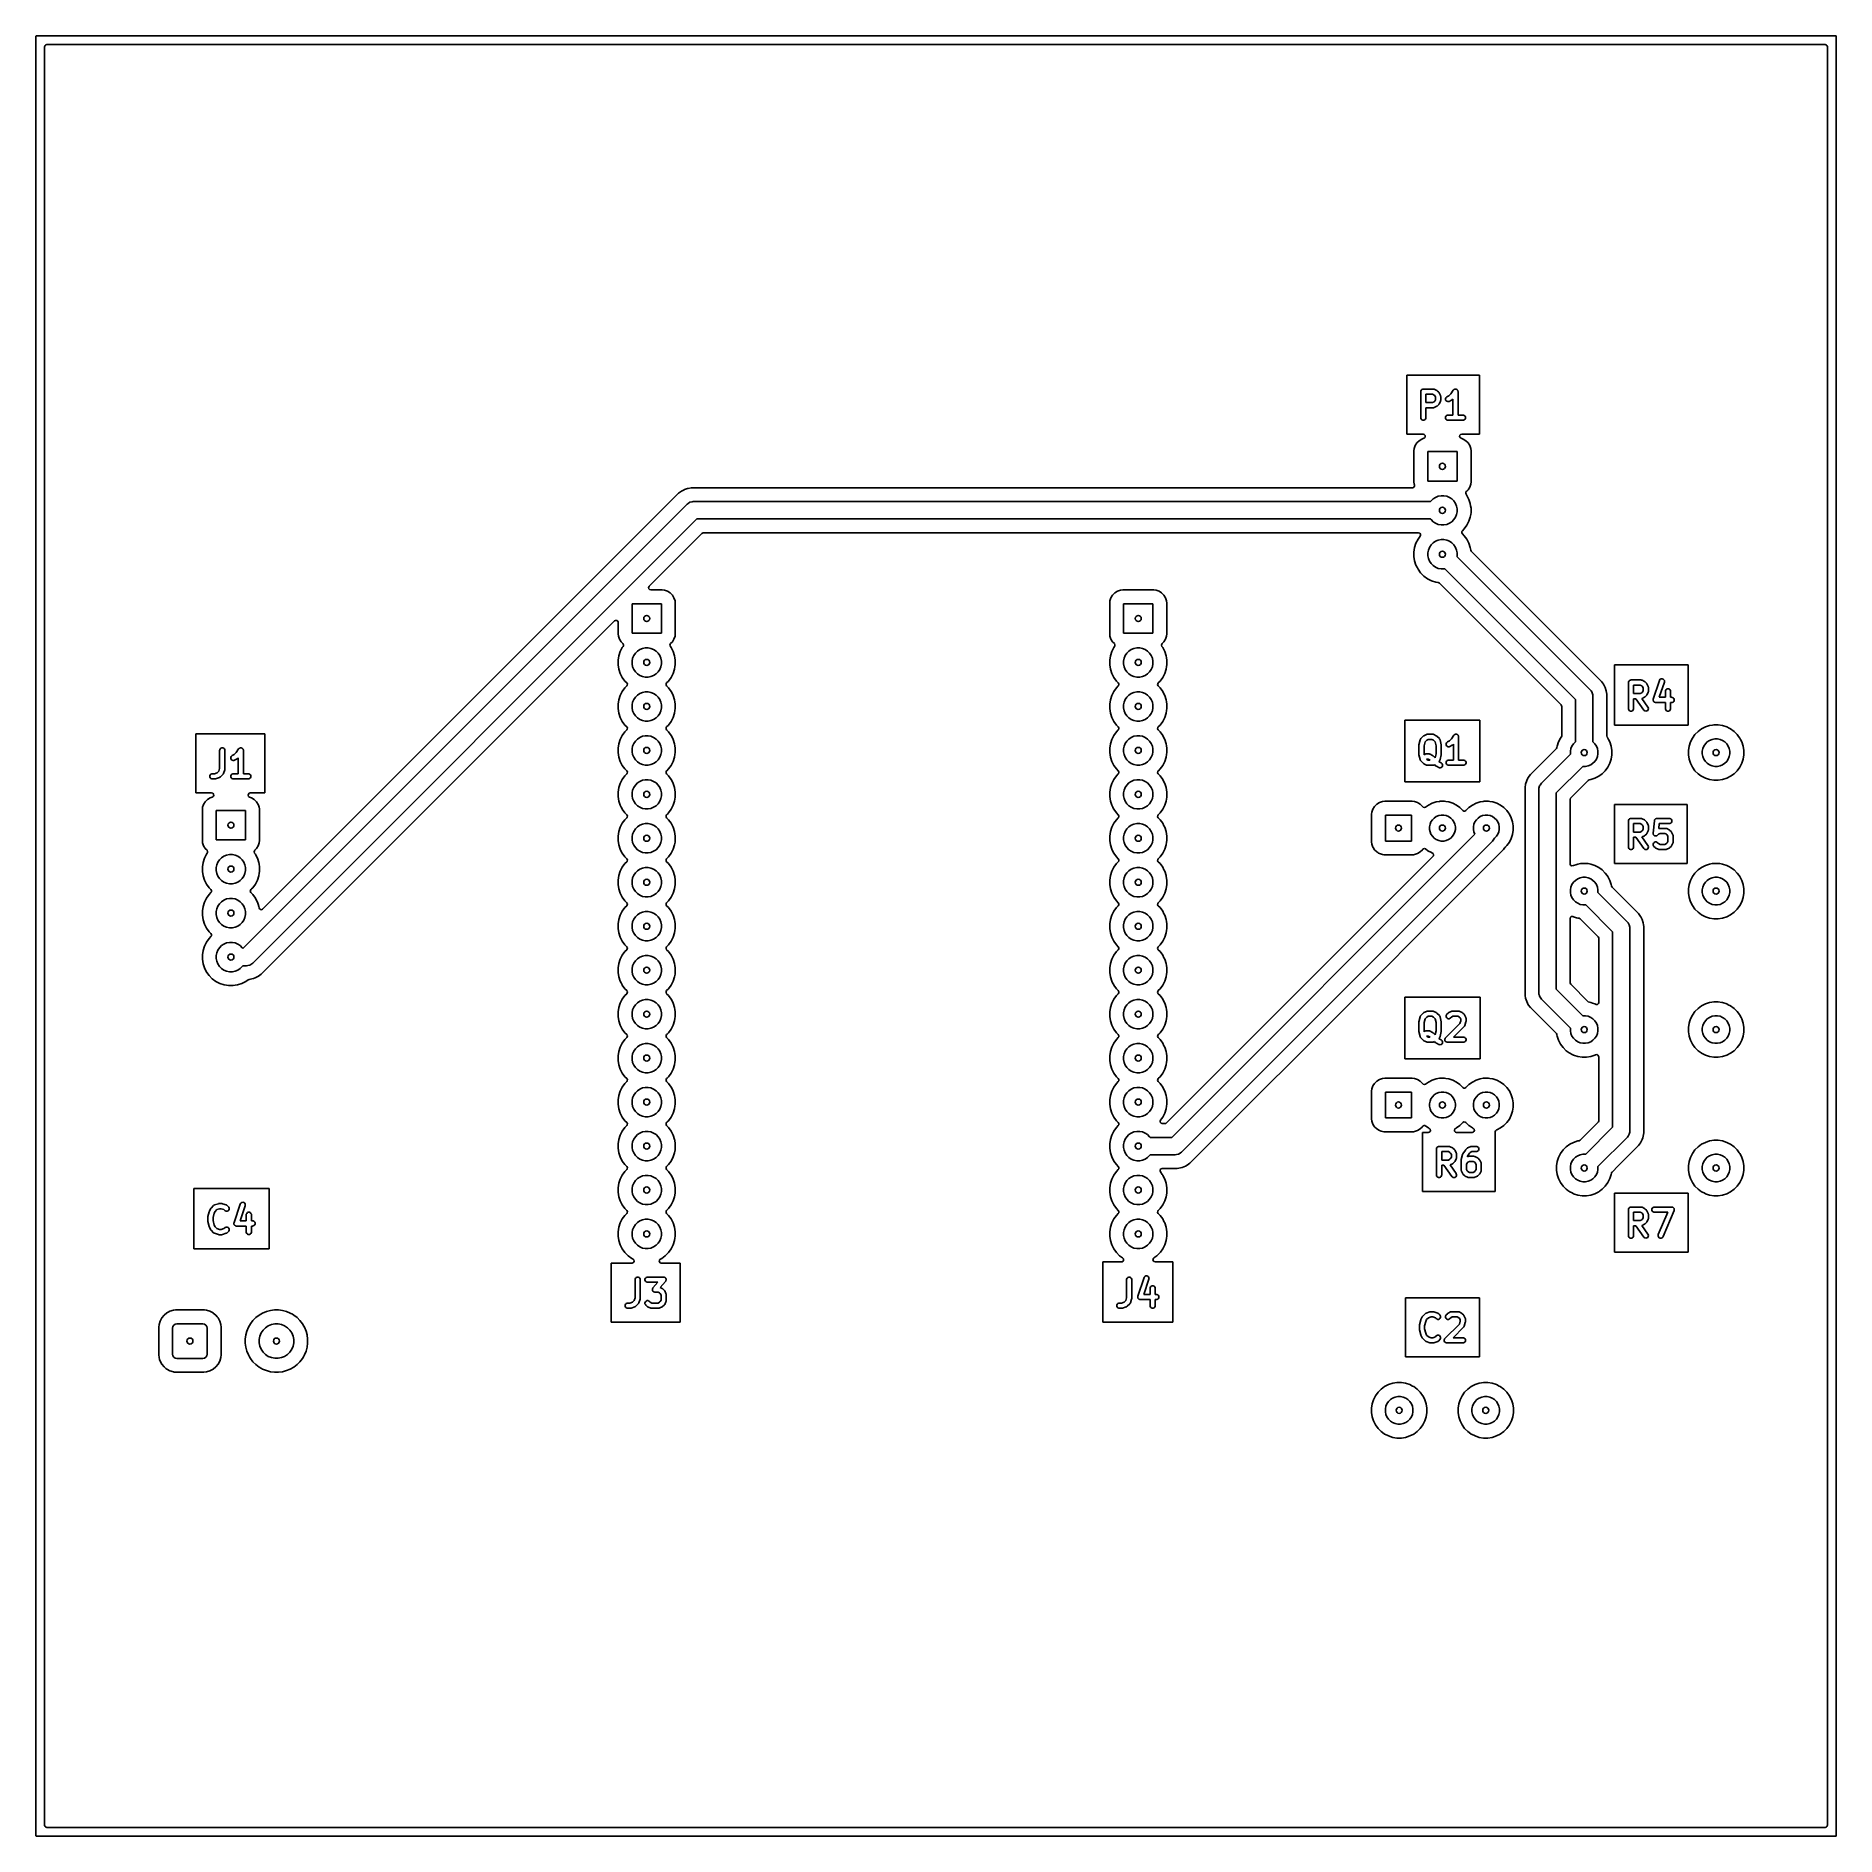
# Model space of a CAD drawing. Extents: x 20 to 124, y -124 to -20.
import ezdxf

# ---------------------------------------------------------------- set-up
doc = ezdxf.new("R2010")
doc.units = 0
doc.layers.add('BLACK', color=7, linetype='CONTINUOUS')
doc.layers.add('WHITE', color=7, linetype='CONTINUOUS')

msp = doc.modelspace()

# ---------------------------------------------------------------- linework, layer by layer
at = {"layer": 'BLACK', "linetype": 'CONTINUOUS'}
for p, q in [((20.5005, -20.6245), (20.520185, -20.557461)), ((20.5005, -60.319984), (20.5005, -20.6245)), ((20.520185, -20.557461), (20.572989, -20.511706)), ((20.572989, -20.511706), (20.6245, -20.5005)), ((20.6245, -20.5005), (123.3755, -20.5005)), ((123.3755, -20.5005), (123.442539, -20.520185)), ((123.442539, -20.520185), (123.488294, -20.572989)), ((123.488294, -20.572989), (123.4995, -20.6245)), ((123.4995, -20.6245), (123.4995, -123.3755)), ((103.395272, -39.589984), (99.198557, -39.589984)), ((99.198557, -39.589984), (99.198557, -43.003828)), ((100.004057, -40.548328), (100.006939, -40.519064)), ((100.004057, -42.048328), (100.004057, -40.548328)), ((100.006939, -40.519064), (100.029337, -40.464992)), ((100.029337, -40.464992), (100.070721, -40.423608)), ((100.070721, -40.423608), (100.124793, -40.40121)), ((100.124793, -40.40121), (100.154057, -40.398328)), ((100.154057, -40.398328), (100.725486, -40.398328)), ((100.725486, -40.398328), (100.75475, -40.40121)), ((100.75475, -40.40121), (100.75973, -40.403273)), ((100.75973, -40.403273), (100.765105, -40.403655)), ((100.765105, -40.403655), (100.792568, -40.414164)), ((100.792568, -40.414164), (100.935425, -40.485593)), ((100.935425, -40.485593), (100.94802, -40.493521)), ((100.94802, -40.493521), (100.951677, -40.495036)), ((100.951677, -40.495036), (100.955794, -40.498415)), ((100.955794, -40.498415), (100.960311, -40.501258)), ((100.960311, -40.501258), (100.962908, -40.504252)), ((100.962908, -40.504252), (100.974408, -40.51369)), ((100.974408, -40.51369), (101.045837, -40.585118)), ((101.751773, -40.667051), (101.886393, -40.465123)), ((101.886393, -40.465123), (101.886459, -40.465042)), ((101.886459, -40.465042), (101.88648, -40.464992)), ((101.88648, -40.464992), (101.886591, -40.46488)), ((101.886591, -40.46488), (101.905023, -40.442372)), ((101.905023, -40.442372), (101.917365, -40.434106)), ((101.917365, -40.434106), (101.927864, -40.423608)), ((101.927864, -40.423608), (101.94144, -40.417984)), ((101.94144, -40.417984), (101.953653, -40.409806)), ((101.953653, -40.409806), (101.968214, -40.406893)), ((101.968214, -40.406893), (101.981936, -40.40121)), ((101.981936, -40.40121), (101.996633, -40.40121)), ((101.996633, -40.40121), (102.011043, -40.398328)), ((102.011043, -40.398328), (102.025613, -40.40121)), ((102.025613, -40.40121), (102.040464, -40.40121)), ((102.040464, -40.40121), (102.054038, -40.406832)), ((102.054038, -40.406832), (102.068457, -40.409685)), ((102.068457, -40.409685), (102.080817, -40.417925)), ((102.080817, -40.417925), (102.094536, -40.423608)), ((102.094536, -40.423608), (102.104925, -40.433997)), ((102.104925, -40.433997), (102.117156, -40.442151)), ((102.117156, -40.442151), (102.125421, -40.454493)), ((102.125421, -40.454493), (102.13592, -40.464992)), ((102.13592, -40.464992), (102.141543, -40.478568)), ((102.141543, -40.478568), (102.149722, -40.490781)), ((102.149722, -40.490781), (102.152634, -40.505343)), ((102.152634, -40.505343), (102.158318, -40.519064)), ((102.158318, -40.519064), (102.161169, -40.548016)), ((102.161169, -40.548016), (102.1612, -40.54817)), ((102.1612, -40.54817), (102.161189, -40.548222)), ((102.161189, -40.548222), (102.1612, -40.548328)), ((102.1612, -40.548328), (102.1612, -41.898328)), ((103.395272, -43.003828), (103.395272, -39.589984)), ((100.690076, -40.698328), (100.304057, -40.698328)), ((100.304057, -40.698328), (100.304057, -41.184042)), ((100.304057, -41.184042), (100.690076, -41.184042)), ((100.725486, -41.484042), (100.304057, -41.484042)), ((100.304057, -41.484042), (100.304057, -42.048328)), ((100.77949, -40.743035), (100.690076, -40.698328)), ((100.690076, -41.184042), (100.779488, -41.139336)), ((100.75475, -41.48116), (100.725486, -41.484042)), ((100.759728, -41.479097), (100.75475, -41.48116)), ((100.765104, -41.478716), (100.759728, -41.479097)), ((100.792568, -41.468206), (100.765104, -41.478716)), ((100.779488, -41.139336), (100.816493, -41.102331)), ((100.816494, -40.780039), (100.77949, -40.743035)), ((100.935425, -41.396778), (100.792568, -41.468206)), ((100.816493, -41.102331), (100.8612, -41.012918)), ((100.8612, -40.869451), (100.816494, -40.780039)), ((100.8612, -41.012918), (100.8612, -40.869451)), ((100.948018, -41.38885), (100.935425, -41.396778)), ((100.951678, -41.387335), (100.948018, -41.38885)), ((100.955797, -41.383953), (100.951678, -41.387335)), ((100.960311, -41.381113), (100.955797, -41.383953)), ((100.962907, -41.378119), (100.960311, -41.381113)), ((100.974409, -41.36868), (100.962907, -41.378119)), ((101.045838, -41.297251), (100.974409, -41.36868)), ((101.045837, -40.585118), (101.055279, -40.596623)), ((101.055279, -41.285746), (101.045838, -41.297251)), ((101.055279, -40.596623), (101.058271, -40.599218)), ((101.058271, -41.283152), (101.055279, -41.285746)), ((101.058271, -40.599218), (101.06111, -40.603728)), ((101.061109, -41.278642), (101.058271, -41.283152)), ((101.064493, -41.27452), (101.061109, -41.278642)), ((101.06111, -40.603728), (101.064492, -40.607849)), ((101.064492, -40.607849), (101.066007, -40.611508)), ((101.066009, -41.270858), (101.064493, -41.27452)), ((101.066007, -40.611508), (101.073936, -40.624103)), ((101.073936, -41.258267), (101.066009, -41.270858)), ((101.073936, -40.624103), (101.145364, -40.766961)), ((101.145364, -41.115409), (101.073936, -41.258267)), ((101.145364, -40.766961), (101.155874, -40.794424)), ((101.155874, -41.087946), (101.145364, -41.115409)), ((101.155874, -40.794424), (101.156255, -40.799799)), ((101.156255, -41.08257), (101.155874, -41.087946)), ((101.156255, -40.799799), (101.158318, -40.804778)), ((101.158318, -41.077592), (101.156255, -41.08257)), ((101.158318, -40.804778), (101.1612, -40.834042)), ((101.1612, -41.048328), (101.158318, -41.077592)), ((101.1612, -40.834042), (101.1612, -41.048328)), ((101.433807, -40.958139), (101.452314, -40.902616)), ((101.437956, -41.016519), (101.433807, -40.958139)), ((101.46413, -41.068868), (101.437956, -41.016519)), ((101.452314, -40.902616), (101.490661, -40.858401)), ((101.508345, -41.107215), (101.46413, -41.068868)), ((101.490661, -40.858401), (101.515547, -40.842736)), ((101.563868, -41.125722), (101.508345, -41.107215)), ((101.515547, -40.842736), (101.636632, -40.782192)), ((101.622248, -41.121573), (101.563868, -41.125722)), ((101.649711, -41.111064), (101.622248, -41.121573)), ((101.636632, -40.782192), (101.751773, -40.667051)), ((101.792568, -41.039635), (101.649711, -41.111064)), ((101.805161, -41.031707), (101.792568, -41.039635)), ((101.808821, -41.030192), (101.805161, -41.031707)), ((101.81294, -41.02681), (101.808821, -41.030192)), ((101.817454, -41.02397), (101.81294, -41.02681)), ((101.82005, -41.020976), (101.817454, -41.02397)), ((101.831552, -41.011537), (101.82005, -41.020976)), ((101.8612, -40.981889), (101.831552, -41.011537)), ((101.8612, -41.898328), (101.8612, -40.981889)), ((100.006939, -42.077592), (100.004057, -42.048328)), ((100.029337, -42.131664), (100.006939, -42.077592)), ((100.070721, -42.173048), (100.029337, -42.131664)), ((100.124793, -42.195446), (100.070721, -42.173048)), ((100.183321, -42.195446), (100.124793, -42.195446)), ((100.237393, -42.173048), (100.183321, -42.195446)), ((100.278777, -42.131664), (100.237393, -42.173048)), ((100.301175, -42.077592), (100.278777, -42.131664)), ((100.304057, -42.048328), (100.301175, -42.077592)), ((101.435511, -42.019064), (101.457909, -41.964992)), ((101.435511, -42.077592), (101.435511, -42.019064)), ((101.457909, -42.131664), (101.435511, -42.077592)), ((101.457909, -41.964992), (101.499293, -41.923608)), ((101.499293, -42.173048), (101.457909, -42.131664)), ((101.499293, -41.923608), (101.553365, -41.90121)), ((101.553365, -42.195446), (101.499293, -42.173048)), ((101.553365, -41.90121), (101.582629, -41.898328)), ((101.582629, -42.198328), (101.553365, -42.195446)), ((101.582629, -41.898328), (101.8612, -41.898328)), ((102.439772, -42.198328), (101.582629, -42.198328)), ((102.1612, -41.898328), (102.439772, -41.898328)), ((102.439772, -41.898328), (102.469036, -41.90121)), ((102.469036, -42.195446), (102.439772, -42.198328)), ((102.469036, -41.90121), (102.523108, -41.923608)), ((102.523108, -42.173048), (102.469036, -42.195446)), ((102.523108, -41.923608), (102.564492, -41.964992)), ((102.564492, -42.131664), (102.523108, -42.173048)), ((102.564492, -41.964992), (102.58689, -42.019064)), ((102.58689, -42.077592), (102.564492, -42.131664)), ((102.58689, -42.019064), (102.58689, -42.077592)), ((99.198557, -43.003828), (100.147442, -43.003828)), ((99.685411, -43.665476), (99.625831, -43.835745)), ((99.781384, -43.512737), (99.685411, -43.665476)), ((99.908937, -43.385184), (99.781384, -43.512737)), ((100.061677, -43.289211), (99.908937, -43.385184)), ((100.188397, -43.24487), (100.061677, -43.289211)), ((100.147442, -43.003828), (100.214481, -43.023513)), ((100.241155, -43.209031), (100.188397, -43.24487)), ((100.214481, -43.023513), (100.260236, -43.076317)), ((100.27018, -43.145475), (100.241155, -43.209031)), ((100.260236, -43.076317), (100.27018, -43.145475)), ((102.25148, -43.139195), (102.264936, -43.070633)), ((102.277227, -43.204148), (102.25148, -43.139195)), ((102.264936, -43.070633), (102.313324, -43.020231)), ((102.334003, -43.24487), (102.277227, -43.204148)), ((102.313324, -43.020231), (102.374958, -43.003828)), ((102.460722, -43.289211), (102.334003, -43.24487)), ((102.374958, -43.003828), (103.395272, -43.003828)), ((102.613462, -43.385184), (102.460722, -43.289211)), ((102.741016, -43.512738), (102.613462, -43.385184)), ((102.836989, -43.665478), (102.741016, -43.512738)), ((102.896568, -43.835745), (102.836989, -43.665478)), ((99.62583, -43.83575), (99.6107, -43.970039)), ((99.6107, -43.970039), (99.6107, -45.75996)), ((99.625831, -43.835745), (99.62583, -43.83575)), ((100.4112, -45.715), (100.4112, -44.015)), ((100.4112, -44.015), (102.1112, -44.015)), ((102.1112, -44.015), (102.1112, -45.715)), ((102.9117, -43.970046), (102.896568, -43.835745)), ((102.9117, -45.759954), (102.9117, -43.970046)), ((99.6107, -45.75996), (99.62583, -45.894249)), ((102.1112, -45.715), (100.4112, -45.715)), ((102.896568, -45.894255), (102.9117, -45.759954)), ((57.128778, -46.413036), (33.095408, -70.446406)), ((57.294388, -46.292713), (57.128778, -46.413036)), ((57.442471, -46.217262), (57.294388, -46.292713)), ((57.476781, -46.19978), (57.44247, -46.217261)), ((57.44247, -46.217261), (57.442471, -46.217262)), ((57.642083, -46.146069), (57.476781, -46.19978)), ((57.642086, -46.146069), (57.642083, -46.146069)), ((57.671465, -46.136523), (57.642086, -46.146069)), ((57.671471, -46.136521), (57.671465, -46.136523)), ((57.847142, -46.108698), (57.671471, -46.136521)), ((57.873648, -46.1045), (57.847142, -46.108698)), ((58.078352, -46.1045), (57.873648, -46.1045)), ((99.524638, -46.1045), (58.078352, -46.1045)), ((99.54852, -46.102179), (99.524638, -46.1045)), ((99.610513, -46.069951), (99.54852, -46.102179)), ((99.645242, -46.009323), (99.610513, -46.069951)), ((99.62583, -45.894249), (99.625833, -45.894262)), ((99.625833, -45.894262), (99.641679, -45.939545)), ((99.641679, -45.939545), (99.645242, -46.009323)), ((100.604141, -46.865766), (100.721966, -46.747941)), ((100.721966, -46.747941), (100.860513, -46.655367)), ((100.860513, -46.655367), (101.014458, -46.591601)), ((101.014458, -46.591601), (101.177885, -46.559093)), ((101.177885, -46.559093), (101.344515, -46.559093)), ((101.344515, -46.559093), (101.507942, -46.591601)), ((101.507942, -46.591601), (101.661887, -46.655367)), ((101.661887, -46.655367), (101.800434, -46.747941)), ((101.800434, -46.747941), (101.918259, -46.865766)), ((102.604506, -46.412416), (102.620331, -46.344362)), ((102.627985, -46.47822), (102.604506, -46.412416)), ((102.620331, -46.344362), (102.640623, -46.317655)), ((102.672833, -46.539948), (102.627985, -46.47822)), ((102.640623, -46.317655), (102.665565, -46.292713)), ((102.665565, -46.292713), (102.741016, -46.217262)), ((102.790777, -46.771423), (102.672833, -46.539948)), ((102.741016, -46.217262), (102.836989, -46.064522)), ((102.790777, -46.771425), (102.790777, -46.771423)), ((102.790779, -46.771428), (102.790777, -46.771425)), ((102.87106, -47.018507), (102.790779, -46.771428)), ((102.836989, -46.064522), (102.896568, -45.894255)), ((31.958894, -72.715), (57.622447, -47.051447)), ((57.622447, -47.051447), (57.67161, -47.008331)), ((57.67161, -47.008331), (57.671619, -47.008323)), ((57.671619, -47.008323), (57.784658, -46.94306)), ((57.784658, -46.94306), (57.910737, -46.909277)), ((57.910737, -46.909277), (57.910752, -46.909277)), ((57.910752, -46.909277), (57.976, -46.905)), ((57.976, -46.905), (100.577926, -46.905)), ((100.577926, -46.905), (100.604141, -46.865766)), ((101.918259, -46.865766), (102.010833, -47.004313)), ((102.010833, -47.805687), (101.918259, -47.944234)), ((102.010833, -47.004313), (102.074599, -47.158258)), ((102.074599, -47.651742), (102.010833, -47.805687)), ((102.074599, -47.158258), (102.107107, -47.321685)), ((102.107107, -47.488315), (102.074599, -47.651742)), ((102.107107, -47.321685), (102.107107, -47.488315)), ((102.790779, -48.038572), (102.87106, -47.791493)), ((102.890147, -47.139021), (102.87106, -47.018507)), ((102.87106, -47.791493), (102.893739, -47.648298)), ((102.9117, -47.275097), (102.890147, -47.139021)), ((102.893739, -47.648298), (102.9117, -47.534902)), ((102.9117, -47.534902), (102.9117, -47.275097)), ((58.183106, -47.905), (32.519553, -73.568553)), ((55.427366, -51.792819), (58.478366, -48.741819)), ((100.577926, -47.905), (58.183106, -47.905)), ((58.478366, -48.741819), (58.539689, -48.708334)), ((58.539689, -48.708334), (58.566047, -48.7055)), ((58.566047, -48.7055), (99.878255, -48.7055)), ((99.878255, -48.7055), (99.945294, -48.725185)), ((99.945294, -48.725185), (99.991049, -48.777989)), ((100.000993, -48.847147), (99.978573, -48.902385)), ((99.991049, -48.777989), (100.000993, -48.847147)), ((100.604141, -47.944234), (100.577926, -47.905)), ((100.721966, -48.062059), (100.604141, -47.944234)), ((100.860513, -48.154633), (100.721966, -48.062059)), ((101.014458, -48.218399), (100.860513, -48.154633)), ((101.177885, -48.250907), (101.014458, -48.218399)), ((101.344515, -48.250907), (101.177885, -48.250907)), ((101.507942, -48.218399), (101.344515, -48.250907)), ((101.661887, -48.154633), (101.507942, -48.218399)), ((101.800434, -48.062059), (101.661887, -48.154633)), ((101.918259, -47.944234), (101.800434, -48.062059)), ((102.379556, -48.701358), (102.38454, -48.631666)), ((102.413041, -48.762681), (102.379556, -48.701358)), ((102.38454, -48.631666), (102.413041, -48.587319)), ((102.413041, -48.587319), (102.520131, -48.480229)), ((102.520131, -48.869771), (102.413041, -48.762681)), ((102.520131, -48.480229), (102.672834, -48.270051)), ((102.672834, -49.079949), (102.520131, -48.869771)), ((102.672834, -48.270051), (102.790779, -48.038572)), ((99.65134, -49.558506), (99.6107, -49.815097)), ((99.6107, -49.815097), (99.6107, -50.074902)), ((99.731622, -49.311423), (99.65134, -49.558506)), ((99.849568, -49.079945), (99.731622, -49.311423)), ((99.978573, -48.902385), (99.849568, -49.079945)), ((100.415293, -49.861685), (100.447801, -49.698258)), ((100.415293, -50.028315), (100.415293, -49.861685)), ((100.447801, -49.698258), (100.511567, -49.544313)), ((100.511567, -49.544313), (100.604141, -49.405766)), ((100.604141, -49.405766), (100.721966, -49.287941)), ((100.721966, -49.287941), (100.860513, -49.195367)), ((100.860513, -49.195367), (101.014458, -49.131601)), ((101.014458, -49.131601), (101.177885, -49.099093)), ((101.177885, -49.099093), (101.344515, -49.099093)), ((101.344515, -49.099093), (101.507942, -49.131601)), ((101.507942, -49.131601), (101.661887, -49.195367)), ((101.661887, -49.195367), (101.800434, -49.287941)), ((101.800434, -49.287941), (101.918259, -49.405766)), ((101.918259, -49.405766), (102.010833, -49.544313)), ((102.010833, -49.544313), (102.074599, -49.698258)), ((102.074599, -49.698258), (102.107107, -49.861685)), ((102.107107, -49.861685), (102.107107, -50.028315)), ((102.790779, -49.311428), (102.672834, -49.079949)), ((102.87106, -49.558507), (102.790779, -49.311428)), ((102.89434, -49.705502), (102.87106, -49.558507)), ((102.89564, -49.712417), (102.89434, -49.705502)), ((102.929125, -49.77374), (102.89564, -49.712417)), ((110.443166, -57.287781), (102.929125, -49.77374)), ((99.6107, -50.074902), (99.65134, -50.331493)), ((99.65134, -50.331493), (99.731622, -50.578576)), ((99.731622, -50.578576), (99.812734, -50.737764)), ((99.812734, -50.737764), (99.849566, -50.810051)), ((99.849566, -50.810051), (100.002269, -51.020229)), ((100.447801, -50.191742), (100.415293, -50.028315)), ((100.511567, -50.345687), (100.447801, -50.191742)), ((100.604141, -50.484234), (100.511567, -50.345687)), ((100.721966, -50.602059), (100.604141, -50.484234)), ((100.860513, -50.694633), (100.721966, -50.602059)), ((101.014458, -50.758399), (100.860513, -50.694633)), ((101.177885, -50.790907), (101.014458, -50.758399)), ((101.344515, -50.790907), (101.177885, -50.790907)), ((101.390795, -50.781701), (101.344515, -50.790907)), ((108.9512, -58.342106), (101.390795, -50.781701)), ((102.107107, -50.028315), (102.097901, -50.074595)), ((102.097901, -50.074595), (109.804753, -57.781447)), ((55.392309, -51.862853), (55.421334, -51.799297)), ((55.402253, -51.932011), (55.392309, -51.862853)), ((55.448008, -51.984815), (55.402253, -51.932011)), ((55.421334, -51.799297), (55.427366, -51.792819)), ((55.515047, -52.0045), (55.448008, -51.984815)), ((100.002269, -51.020229), (100.185971, -51.203931)), ((100.185971, -51.203931), (100.396149, -51.356634)), ((100.396149, -51.356634), (100.627628, -51.474579)), ((100.627628, -51.474579), (100.874707, -51.55486)), ((100.874707, -51.55486), (101.02166, -51.578134)), ((101.02166, -51.578134), (101.084791, -51.608061)), ((101.084791, -51.608061), (101.08994, -51.612925)), ((101.08994, -51.612925), (108.114381, -58.637366)), ((54.4362, -54.505), (54.4362, -52.805)), ((54.4362, -52.805), (56.1362, -52.805)), ((56.181154, -52.0045), (55.515047, -52.0045)), ((56.1362, -52.805), (56.1362, -54.505)), ((56.18116, -52.0045), (56.181154, -52.0045)), ((56.315449, -52.01963), (56.18116, -52.0045)), ((56.315454, -52.019631), (56.315449, -52.01963)), ((56.485723, -52.079211), (56.315454, -52.019631)), ((56.638462, -52.175184), (56.485723, -52.079211)), ((56.766016, -52.302738), (56.638462, -52.175184)), ((56.861989, -52.455478), (56.766016, -52.302738)), ((56.921568, -52.625745), (56.861989, -52.455478)), ((56.9367, -52.760046), (56.921568, -52.625745)), ((56.9367, -54.549954), (56.9367, -52.760046)), ((82.05083, -52.62575), (82.0357, -52.760039)), ((82.0357, -52.760039), (82.0357, -54.54996)), ((82.050831, -52.625745), (82.05083, -52.62575)), ((82.110411, -52.455476), (82.050831, -52.625745)), ((82.206384, -52.302737), (82.110411, -52.455476)), ((82.333937, -52.175184), (82.206384, -52.302737)), ((82.486676, -52.079211), (82.333937, -52.175184)), ((82.656945, -52.019631), (82.486676, -52.079211)), ((82.65695, -52.01963), (82.656945, -52.019631)), ((82.791239, -52.0045), (82.65695, -52.01963)), ((82.791246, -52.0045), (82.791239, -52.0045)), ((84.581154, -52.0045), (82.791246, -52.0045)), ((82.8362, -54.505), (82.8362, -52.805)), ((82.8362, -52.805), (84.5362, -52.805)), ((84.5362, -52.805), (84.5362, -54.505)), ((84.58116, -52.0045), (84.581154, -52.0045)), ((84.715449, -52.01963), (84.58116, -52.0045)), ((84.715454, -52.019631), (84.715449, -52.01963)), ((84.885723, -52.079211), (84.715454, -52.019631)), ((85.038462, -52.175184), (84.885723, -52.079211)), ((85.166016, -52.302738), (85.038462, -52.175184)), ((85.261989, -52.455478), (85.166016, -52.302738)), ((85.321568, -52.625745), (85.261989, -52.455478)), ((85.3367, -52.760046), (85.321568, -52.625745)), ((85.3367, -54.549954), (85.3367, -52.760046)), ((33.013219, -74.206966), (53.424019, -53.796166)), ((53.424019, -53.796166), (53.485342, -53.762681)), ((53.485342, -53.762681), (53.555034, -53.767665)), ((53.555034, -53.767665), (53.610967, -53.809537)), ((53.610967, -53.809537), (53.635384, -53.875001)), ((53.635384, -53.875001), (53.6357, -53.883847)), ((53.6357, -53.883847), (53.6357, -54.54996)), ((53.6357, -54.54996), (53.65083, -54.684249)), ((53.65083, -54.684249), (53.650831, -54.684254)), ((53.650831, -54.684254), (53.710411, -54.854523)), ((53.710411, -54.854523), (53.806384, -55.007262)), ((53.806384, -55.007262), (53.906776, -55.107654)), ((53.906776, -55.107654), (53.940261, -55.168977)), ((56.1362, -54.505), (54.4362, -54.505)), ((56.645331, -55.134362), (56.665623, -55.107655)), ((56.665623, -55.107655), (56.665624, -55.107654)), ((56.665624, -55.107654), (56.766016, -55.007262)), ((56.766016, -55.007262), (56.861989, -54.854522)), ((56.861989, -54.854522), (56.921568, -54.684255)), ((56.921568, -54.684255), (56.9367, -54.549954)), ((82.0357, -54.54996), (82.05083, -54.684249)), ((82.05083, -54.684249), (82.050831, -54.684254)), ((82.050831, -54.684254), (82.110411, -54.854523)), ((82.110411, -54.854523), (82.206384, -55.007262)), ((82.206384, -55.007262), (82.306776, -55.107654)), ((82.306776, -55.107654), (82.340261, -55.168977)), ((84.5362, -54.505), (82.8362, -54.505)), ((85.045331, -55.134362), (85.065623, -55.107655)), ((85.065623, -55.107655), (85.065624, -55.107654)), ((85.065624, -55.107654), (85.166016, -55.007262)), ((85.166016, -55.007262), (85.261989, -54.854522)), ((85.261989, -54.854522), (85.321568, -54.684255)), ((85.321568, -54.684255), (85.3367, -54.549954)), ((53.67634, -55.808506), (53.6357, -56.065097)), ((53.6357, -56.065097), (53.6357, -56.324902)), ((53.756622, -55.561423), (53.67634, -55.808506)), ((53.874567, -55.329946), (53.756622, -55.561423)), ((53.919414, -55.268219), (53.874567, -55.329946)), ((53.935277, -55.238669), (53.919414, -55.268219)), ((53.940261, -55.168977), (53.935277, -55.238669)), ((54.440293, -56.111685), (54.472801, -55.948258)), ((54.440293, -56.278315), (54.440293, -56.111685)), ((54.472801, -55.948258), (54.536567, -55.794313)), ((54.536567, -55.794313), (54.629141, -55.655766)), ((54.629141, -55.655766), (54.746966, -55.537941)), ((54.746966, -55.537941), (54.885513, -55.445367)), ((54.885513, -55.445367), (55.039458, -55.381601)), ((55.039458, -55.381601), (55.202885, -55.349093)), ((55.202885, -55.349093), (55.369515, -55.349093)), ((55.369515, -55.349093), (55.532942, -55.381601)), ((55.532942, -55.381601), (55.686887, -55.445367)), ((55.686887, -55.445367), (55.825434, -55.537941)), ((55.825434, -55.537941), (55.943259, -55.655766)), ((55.943259, -55.655766), (56.035833, -55.794313)), ((56.035833, -55.794313), (56.099599, -55.948258)), ((56.099599, -55.948258), (56.132107, -56.111685)), ((56.132107, -56.111685), (56.132107, -56.278315)), ((56.629506, -55.202416), (56.645331, -55.134362)), ((56.652985, -55.268219), (56.629506, -55.202416)), ((56.697832, -55.329946), (56.652985, -55.268219)), ((56.697833, -55.329948), (56.697832, -55.329946)), ((56.815777, -55.561423), (56.697833, -55.329948)), ((56.815777, -55.561425), (56.815777, -55.561423)), ((56.815779, -55.561428), (56.815777, -55.561425)), ((56.89606, -55.808507), (56.815779, -55.561428)), ((56.915147, -55.929021), (56.89606, -55.808507)), ((56.9367, -56.065097), (56.915147, -55.929021)), ((56.9367, -56.324902), (56.9367, -56.065097)), ((82.07634, -55.808506), (82.0357, -56.065097)), ((82.0357, -56.065097), (82.0357, -56.324902)), ((82.156622, -55.561423), (82.07634, -55.808506)), ((82.274567, -55.329946), (82.156622, -55.561423)), ((82.319414, -55.268219), (82.274567, -55.329946)), ((82.335277, -55.238669), (82.319414, -55.268219)), ((82.340261, -55.168977), (82.335277, -55.238669)), ((82.840293, -56.111685), (82.872801, -55.948258)), ((82.840293, -56.278315), (82.840293, -56.111685)), ((82.872801, -55.948258), (82.936567, -55.794313)), ((82.936567, -55.794313), (83.029141, -55.655766)), ((83.029141, -55.655766), (83.146966, -55.537941)), ((83.146966, -55.537941), (83.285513, -55.445367)), ((83.285513, -55.445367), (83.439458, -55.381601)), ((83.439458, -55.381601), (83.602885, -55.349093)), ((83.602885, -55.349093), (83.769515, -55.349093)), ((83.769515, -55.349093), (83.932942, -55.381601)), ((83.932942, -55.381601), (84.086887, -55.445367)), ((84.086887, -55.445367), (84.225434, -55.537941)), ((84.225434, -55.537941), (84.343259, -55.655766)), ((84.343259, -55.655766), (84.435833, -55.794313)), ((84.435833, -55.794313), (84.499599, -55.948258)), ((84.499599, -55.948258), (84.532107, -56.111685)), ((84.532107, -56.111685), (84.532107, -56.278315)), ((85.029506, -55.202416), (85.045331, -55.134362)), ((85.052985, -55.268219), (85.029506, -55.202416)), ((85.097832, -55.329946), (85.052985, -55.268219)), ((85.097833, -55.329948), (85.097832, -55.329946)), ((85.215777, -55.561423), (85.097833, -55.329948)), ((85.215777, -55.561425), (85.215777, -55.561423)), ((85.215779, -55.561428), (85.215777, -55.561425)), ((85.29606, -55.808507), (85.215779, -55.561428)), ((85.315147, -55.929021), (85.29606, -55.808507)), ((85.3367, -56.065097), (85.315147, -55.929021)), ((85.3367, -56.324902), (85.3367, -56.065097)), ((53.6357, -56.324902), (53.67634, -56.581493)), ((53.67634, -56.581493), (53.756622, -56.828576)), ((53.756622, -56.828576), (53.874568, -57.060054)), ((53.874568, -57.060054), (54.027266, -57.270225)), ((54.472801, -56.441742), (54.440293, -56.278315)), ((54.536567, -56.595687), (54.472801, -56.441742)), ((54.629141, -56.734234), (54.536567, -56.595687)), ((54.746966, -56.852059), (54.629141, -56.734234)), ((54.885513, -56.944633), (54.746966, -56.852059)), ((55.039458, -57.008399), (54.885513, -56.944633)), ((55.202885, -57.040907), (55.039458, -57.008399)), ((55.369515, -57.040907), (55.202885, -57.040907)), ((55.532942, -57.008399), (55.369515, -57.040907)), ((55.686887, -56.944633), (55.532942, -57.008399)), ((55.825434, -56.852059), (55.686887, -56.944633)), ((55.943259, -56.734234), (55.825434, -56.852059)), ((56.035833, -56.595687), (55.943259, -56.734234)), ((56.099599, -56.441742), (56.035833, -56.595687)), ((56.132107, -56.278315), (56.099599, -56.441742)), ((56.545131, -57.270229), (56.697834, -57.060051)), ((56.697834, -57.060051), (56.815779, -56.828572)), ((56.815779, -56.828572), (56.89606, -56.581493)), ((56.89606, -56.581493), (56.918739, -56.438298)), ((56.918739, -56.438298), (56.9367, -56.324902)), ((82.0357, -56.324902), (82.07634, -56.581493)), ((82.07634, -56.581493), (82.156622, -56.828576)), ((82.156622, -56.828576), (82.274568, -57.060054)), ((82.274568, -57.060054), (82.427266, -57.270225)), ((82.872801, -56.441742), (82.840293, -56.278315)), ((82.936567, -56.595687), (82.872801, -56.441742)), ((83.029141, -56.734234), (82.936567, -56.595687)), ((83.146966, -56.852059), (83.029141, -56.734234)), ((83.285513, -56.944633), (83.146966, -56.852059)), ((83.439458, -57.008399), (83.285513, -56.944633)), ((83.602885, -57.040907), (83.439458, -57.008399)), ((83.769515, -57.040907), (83.602885, -57.040907)), ((83.932942, -57.008399), (83.769515, -57.040907)), ((84.086887, -56.944633), (83.932942, -57.008399)), ((84.225434, -56.852059), (84.086887, -56.944633)), ((84.343259, -56.734234), (84.225434, -56.852059)), ((84.435833, -56.595687), (84.343259, -56.734234)), ((84.499599, -56.441742), (84.435833, -56.595687)), ((84.532107, -56.278315), (84.499599, -56.441742)), ((84.945131, -57.270229), (85.097834, -57.060051)), ((85.097834, -57.060051), (85.215779, -56.828572)), ((85.215779, -56.828572), (85.29606, -56.581493)), ((85.29606, -56.581493), (85.318739, -56.438298)), ((85.318739, -56.438298), (85.3367, -56.324902)), ((115.4667, -56.329676), (111.198557, -56.329676)), ((111.198557, -56.329676), (111.198557, -59.816655)), ((113.809458, -57.212615), (113.847805, -57.168401)), ((113.847805, -57.168401), (113.900152, -57.142227)), ((113.900152, -57.142227), (113.958532, -57.138078)), ((113.958532, -57.138078), (114.014057, -57.156586)), ((114.014057, -57.156586), (114.058271, -57.194934)), ((114.058271, -57.194934), (114.084445, -57.247281)), ((115.4667, -59.816655), (115.4667, -56.329676)), ((53.756622, -58.101423), (53.67634, -58.348506)), ((53.874568, -57.869945), (53.756622, -58.101423)), ((54.027266, -57.659774), (53.874568, -57.869945)), ((54.027266, -57.270225), (54.027271, -57.270231)), ((54.027271, -57.659768), (54.027266, -57.659774)), ((54.027271, -57.270231), (54.134359, -57.377319)), ((54.134359, -57.552681), (54.027271, -57.659768)), ((54.134359, -57.377319), (54.167844, -57.438642)), ((54.16286, -57.508334), (54.134359, -57.552681)), ((54.167844, -57.438642), (54.16286, -57.508334)), ((54.536567, -58.334313), (54.629141, -58.195766)), ((54.629141, -58.195766), (54.746966, -58.077941)), ((54.746966, -58.077941), (54.885513, -57.985367)), ((54.885513, -57.985367), (55.039458, -57.921601)), ((55.039458, -57.921601), (55.202885, -57.889093)), ((55.202885, -57.889093), (55.369515, -57.889093)), ((55.369515, -57.889093), (55.532942, -57.921601)), ((55.532942, -57.921601), (55.686887, -57.985367)), ((55.686887, -57.985367), (55.825434, -58.077941)), ((55.825434, -58.077941), (55.943259, -58.195766)), ((55.943259, -58.195766), (56.035833, -58.334313)), ((56.404556, -57.491358), (56.40954, -57.421666)), ((56.438041, -57.552681), (56.404556, -57.491358)), ((56.40954, -57.421666), (56.438041, -57.377319)), ((56.438041, -57.377319), (56.545131, -57.270229)), ((56.545131, -57.659771), (56.438041, -57.552681)), ((56.697834, -57.869949), (56.545131, -57.659771)), ((56.772987, -58.017445), (56.697834, -57.869949)), ((56.815777, -58.101423), (56.772987, -58.017445)), ((56.815777, -58.101425), (56.815777, -58.101423)), ((56.815779, -58.101428), (56.815777, -58.101425)), ((56.89606, -58.348507), (56.815779, -58.101428)), ((82.156622, -58.101423), (82.07634, -58.348506)), ((82.274568, -57.869945), (82.156622, -58.101423)), ((82.427266, -57.659774), (82.274568, -57.869945)), ((82.427266, -57.270225), (82.427271, -57.270231)), ((82.427271, -57.659768), (82.427266, -57.659774)), ((82.427271, -57.270231), (82.534359, -57.377319)), ((82.534359, -57.552681), (82.427271, -57.659768)), ((82.534359, -57.377319), (82.567844, -57.438642)), ((82.56286, -57.508334), (82.534359, -57.552681)), ((82.567844, -57.438642), (82.56286, -57.508334)), ((82.936567, -58.334313), (83.029141, -58.195766)), ((83.029141, -58.195766), (83.146966, -58.077941)), ((83.146966, -58.077941), (83.285513, -57.985367)), ((83.285513, -57.985367), (83.439458, -57.921601)), ((83.439458, -57.921601), (83.602885, -57.889093)), ((83.602885, -57.889093), (83.769515, -57.889093)), ((83.769515, -57.889093), (83.932942, -57.921601)), ((83.932942, -57.921601), (84.086887, -57.985367)), ((84.086887, -57.985367), (84.225434, -58.077941)), ((84.225434, -58.077941), (84.343259, -58.195766)), ((84.343259, -58.195766), (84.435833, -58.334313)), ((84.804556, -57.491358), (84.80954, -57.421666)), ((84.838041, -57.552681), (84.804556, -57.491358)), ((84.80954, -57.421666), (84.838041, -57.377319)), ((84.838041, -57.377319), (84.945131, -57.270229)), ((84.945131, -57.659771), (84.838041, -57.552681)), ((85.097834, -57.869949), (84.945131, -57.659771)), ((85.172987, -58.017445), (85.097834, -57.869949)), ((85.215777, -58.101423), (85.172987, -58.017445)), ((85.215777, -58.101425), (85.215777, -58.101423)), ((85.215779, -58.101428), (85.215777, -58.101425)), ((85.29606, -58.348507), (85.215779, -58.101428)), ((109.804753, -57.781447), (109.847868, -57.83061)), ((109.847868, -57.83061), (109.847877, -57.830619)), ((109.847877, -57.830619), (109.883644, -57.89257)), ((109.883644, -57.89257), (109.91314, -57.943658)), ((109.91314, -57.943658), (109.946923, -58.069737)), ((109.946923, -58.069737), (109.946923, -58.069752)), ((109.946923, -58.069752), (109.9512, -58.135)), ((109.9512, -58.135), (109.9512, -60.78157)), ((110.563487, -57.453389), (110.443166, -57.287781)), ((110.563742, -57.45389), (110.563487, -57.453389)), ((110.563773, -57.453925), (110.563742, -57.45389)), ((110.563763, -57.453931), (110.563773, -57.453925)), ((110.656418, -57.635776), (110.563763, -57.453931)), ((110.719677, -57.830465), (110.656418, -57.635776)), ((110.7517, -58.032648), (110.719677, -57.830465)), ((110.7517, -59.816655), (110.7517, -58.032648)), ((112.004057, -57.358328), (112.006939, -57.329064)), ((112.004057, -58.858328), (112.004057, -57.358328)), ((112.006939, -57.329064), (112.029337, -57.274992)), ((112.029337, -57.274992), (112.070721, -57.233608)), ((112.070721, -57.233608), (112.124793, -57.21121)), ((112.124793, -57.21121), (112.154057, -57.208328)), ((112.154057, -57.208328), (112.725486, -57.208328)), ((112.690076, -57.508328), (112.304057, -57.508328)), ((112.304057, -57.508328), (112.304057, -57.994042)), ((112.304057, -57.994042), (112.690076, -57.994042)), ((112.77949, -57.553035), (112.690076, -57.508328)), ((112.690076, -57.994042), (112.779488, -57.949336)), ((112.725486, -57.208328), (112.75475, -57.21121)), ((112.75475, -57.21121), (112.75973, -57.213273)), ((112.75973, -57.213273), (112.765105, -57.213655)), ((112.765105, -57.213655), (112.792568, -57.224164)), ((112.779488, -57.949336), (112.816493, -57.912331)), ((112.816494, -57.590039), (112.77949, -57.553035)), ((112.792568, -57.224164), (112.935425, -57.295593)), ((112.935425, -58.206778), (112.792568, -58.278206)), ((112.816493, -57.912331), (112.8612, -57.822918)), ((112.8612, -57.679451), (112.816494, -57.590039)), ((112.8612, -57.822918), (112.8612, -57.679451)), ((112.935425, -57.295593), (112.94802, -57.303521)), ((112.948018, -58.19885), (112.935425, -58.206778)), ((112.951678, -58.197335), (112.948018, -58.19885)), ((112.94802, -57.303521), (112.951677, -57.305036)), ((112.951677, -57.305036), (112.955794, -57.308415)), ((112.955797, -58.193953), (112.951678, -58.197335)), ((112.955794, -57.308415), (112.960311, -57.311258)), ((112.960311, -58.191113), (112.955797, -58.193953)), ((112.960311, -57.311258), (112.962908, -57.314252)), ((112.962907, -58.188119), (112.960311, -58.191113)), ((112.974409, -58.17868), (112.962907, -58.188119)), ((112.962908, -57.314252), (112.974408, -57.32369)), ((112.974408, -57.32369), (113.045837, -57.395118)), ((113.045838, -58.107251), (112.974409, -58.17868)), ((113.045837, -57.395118), (113.055279, -57.406623)), ((113.055279, -58.095746), (113.045838, -58.107251)), ((113.055279, -57.406623), (113.058271, -57.409218)), ((113.058271, -58.093152), (113.055279, -58.095746)), ((113.058271, -57.409218), (113.06111, -57.413728)), ((113.061109, -58.088642), (113.058271, -58.093152)), ((113.064493, -58.08452), (113.061109, -58.088642)), ((113.06111, -57.413728), (113.064492, -57.417849)), ((113.064492, -57.417849), (113.066007, -57.421508)), ((113.066009, -58.080858), (113.064493, -58.08452)), ((113.066007, -57.421508), (113.073936, -57.434103)), ((113.073936, -58.068267), (113.066009, -58.080858)), ((113.073936, -57.434103), (113.145364, -57.576961)), ((113.145364, -57.925409), (113.073936, -58.068267)), ((113.145364, -57.576961), (113.155874, -57.604424)), ((113.155874, -57.897946), (113.145364, -57.925409)), ((113.155874, -57.604424), (113.156255, -57.609799)), ((113.156255, -57.89257), (113.155874, -57.897946)), ((113.156255, -57.609799), (113.158318, -57.614778)), ((113.158318, -57.887592), (113.156255, -57.89257)), ((113.158318, -57.614778), (113.1612, -57.644042)), ((113.1612, -57.858328), (113.158318, -57.887592)), ((113.1612, -57.644042), (113.1612, -57.858328)), ((113.440327, -58.310894), (113.797469, -57.239466)), ((114.082074, -57.334335), (113.790742, -58.208328)), ((113.790742, -58.208328), (114.146915, -58.208328)), ((113.797469, -57.239466), (113.809458, -57.212615)), ((114.088594, -57.305661), (114.082074, -57.334335)), ((114.084445, -57.247281), (114.088594, -57.305661)), ((114.146915, -57.858328), (114.149797, -57.829064)), ((114.146915, -58.208328), (114.146915, -57.858328)), ((114.149797, -57.829064), (114.172195, -57.774992)), ((114.172195, -57.774992), (114.213579, -57.733608)), ((114.213579, -57.733608), (114.267651, -57.71121)), ((114.267651, -57.71121), (114.326179, -57.71121)), ((114.326179, -57.71121), (114.380251, -57.733608)), ((114.380251, -57.733608), (114.421635, -57.774992)), ((114.421635, -57.774992), (114.444033, -57.829064)), ((114.444033, -57.829064), (114.446915, -57.858328)), ((114.446915, -57.858328), (114.446915, -58.208328)), ((114.446915, -58.208328), (114.5112, -58.208328)), ((114.5112, -58.208328), (114.540464, -58.21121)), ((114.540464, -58.21121), (114.594536, -58.233608)), ((114.594536, -58.233608), (114.63592, -58.274992)), ((53.67634, -58.348506), (53.6357, -58.605097)), ((53.6357, -58.605097), (53.6357, -58.864902)), ((53.6357, -58.864902), (53.67634, -59.121493)), ((53.67634, -59.121493), (53.756622, -59.368576)), ((54.440293, -58.651685), (54.472801, -58.488258)), ((54.440293, -58.818315), (54.440293, -58.651685)), ((54.472801, -58.981742), (54.440293, -58.818315)), ((54.472801, -58.488258), (54.536567, -58.334313)), ((54.536567, -59.135687), (54.472801, -58.981742)), ((54.629141, -59.274234), (54.536567, -59.135687)), ((54.746966, -59.392059), (54.629141, -59.274234)), ((55.943259, -59.274234), (55.825434, -59.392059)), ((56.035833, -59.135687), (55.943259, -59.274234)), ((56.035833, -58.334313), (56.099599, -58.488258)), ((56.099599, -58.981742), (56.035833, -59.135687)), ((56.099599, -58.488258), (56.132107, -58.651685)), ((56.132107, -58.818315), (56.099599, -58.981742)), ((56.132107, -58.651685), (56.132107, -58.818315)), ((56.815779, -59.368572), (56.89606, -59.121493)), ((56.915147, -58.469021), (56.89606, -58.348507)), ((56.89606, -59.121493), (56.918739, -58.978298)), ((56.9367, -58.605097), (56.915147, -58.469021)), ((56.918739, -58.978298), (56.9367, -58.864902)), ((56.9367, -58.864902), (56.9367, -58.605097)), ((82.07634, -58.348506), (82.0357, -58.605097)), ((82.0357, -58.605097), (82.0357, -58.864902)), ((82.0357, -58.864902), (82.07634, -59.121493)), ((82.07634, -59.121493), (82.156622, -59.368576)), ((82.840293, -58.651685), (82.872801, -58.488258)), ((82.840293, -58.818315), (82.840293, -58.651685)), ((82.872801, -58.981742), (82.840293, -58.818315)), ((82.872801, -58.488258), (82.936567, -58.334313)), ((82.936567, -59.135687), (82.872801, -58.981742)), ((83.029141, -59.274234), (82.936567, -59.135687)), ((83.146966, -59.392059), (83.029141, -59.274234)), ((84.343259, -59.274234), (84.225434, -59.392059)), ((84.435833, -59.135687), (84.343259, -59.274234)), ((84.435833, -58.334313), (84.499599, -58.488258)), ((84.499599, -58.981742), (84.435833, -59.135687)), ((84.499599, -58.488258), (84.532107, -58.651685)), ((84.532107, -58.818315), (84.499599, -58.981742)), ((84.532107, -58.651685), (84.532107, -58.818315)), ((85.215779, -59.368572), (85.29606, -59.121493)), ((85.315147, -58.469021), (85.29606, -58.348507)), ((85.29606, -59.121493), (85.318739, -58.978298)), ((85.3367, -58.605097), (85.315147, -58.469021)), ((85.318739, -58.978298), (85.3367, -58.864902)), ((85.3367, -58.864902), (85.3367, -58.605097)), ((108.114381, -58.637366), (108.147866, -58.698689)), ((108.147866, -58.698689), (108.1507, -58.725047)), ((108.1507, -58.725047), (108.1507, -60.431761)), ((108.9512, -60.78157), (108.9512, -58.342106)), ((112.006939, -58.887592), (112.004057, -58.858328)), ((112.029337, -58.941664), (112.006939, -58.887592)), ((112.070721, -58.983048), (112.029337, -58.941664)), ((112.124793, -59.005446), (112.070721, -58.983048)), ((112.183321, -59.005446), (112.124793, -59.005446)), ((112.237393, -58.983048), (112.183321, -59.005446)), ((112.278777, -58.941664), (112.237393, -58.983048)), ((112.301175, -58.887592), (112.278777, -58.941664)), ((112.304057, -58.858328), (112.301175, -58.887592)), ((112.433102, -58.294042), (112.304057, -58.294042)), ((112.304057, -58.294042), (112.304057, -58.858328)), ((112.888315, -58.944347), (112.433102, -58.294042)), ((112.792568, -58.278206), (112.789133, -58.27952)), ((112.789133, -58.27952), (113.134085, -58.772309)), ((112.907458, -58.966669), (112.888315, -58.944347)), ((112.956815, -58.998122), (112.907458, -58.966669)), ((113.014451, -59.008293), (112.956815, -58.998122)), ((113.071593, -58.995634), (113.014451, -59.008293)), ((113.119541, -58.96207), (113.071593, -58.995634)), ((113.150994, -58.912713), (113.119541, -58.96207)), ((113.134085, -58.772309), (113.148506, -58.797935)), ((113.148506, -58.797935), (113.161165, -58.855077)), ((113.161165, -58.855077), (113.150994, -58.912713)), ((113.433807, -58.339567), (113.435511, -58.332073)), ((113.435511, -58.363544), (113.433807, -58.339567)), ((113.435511, -58.329064), (113.437028, -58.325401)), ((113.435511, -58.332073), (113.435511, -58.329064)), ((113.435511, -58.387592), (113.435511, -58.363544)), ((113.437573, -58.392572), (113.435511, -58.387592)), ((113.437028, -58.325401), (113.440327, -58.310894)), ((113.437956, -58.397948), (113.437573, -58.392572)), ((113.448708, -58.419452), (113.437956, -58.397948)), ((113.457909, -58.441664), (113.448708, -58.419452)), ((113.461719, -58.445474), (113.457909, -58.441664)), ((113.46413, -58.450295), (113.461719, -58.445474)), ((113.482291, -58.466046), (113.46413, -58.450295)), ((113.499293, -58.483048), (113.482291, -58.466046)), ((113.504272, -58.48511), (113.499293, -58.483048)), ((113.508344, -58.488642), (113.504272, -58.48511)), ((113.53115, -58.496244), (113.508344, -58.488642)), ((113.553365, -58.505446), (113.53115, -58.496244)), ((113.561016, -58.506199), (113.553365, -58.505446)), ((113.563868, -58.50715), (113.561016, -58.506199)), ((113.567817, -58.506869), (113.563868, -58.50715)), ((113.582629, -58.508328), (113.567817, -58.506869)), ((114.146915, -58.508328), (113.582629, -58.508328)), ((114.146915, -58.858328), (114.146915, -58.508328)), ((114.149797, -58.887592), (114.146915, -58.858328)), ((114.172195, -58.941664), (114.149797, -58.887592)), ((114.213579, -58.983048), (114.172195, -58.941664)), ((114.267651, -59.005446), (114.213579, -58.983048)), ((114.326179, -59.005446), (114.267651, -59.005446)), ((114.380251, -58.983048), (114.326179, -59.005446)), ((114.421635, -58.941664), (114.380251, -58.983048)), ((114.444033, -58.887592), (114.421635, -58.941664)), ((114.446915, -58.858328), (114.444033, -58.887592)), ((114.5112, -58.508328), (114.446915, -58.508328)), ((114.446915, -58.508328), (114.446915, -58.858328)), ((114.540464, -58.505446), (114.5112, -58.508328)), ((114.594536, -58.483048), (114.540464, -58.505446)), ((114.63592, -58.441664), (114.594536, -58.483048)), ((114.63592, -58.274992), (114.658318, -58.329064)), ((114.658318, -58.387592), (114.63592, -58.441664)), ((114.658318, -58.329064), (114.658318, -58.387592)), ((20.5005, -90.065553), (20.5005, -60.319984)), ((33.2167, -60.319984), (29.234271, -60.319984)), ((29.234271, -60.319984), (29.234271, -63.735553)), ((33.2167, -63.735553), (33.2167, -60.319984)), ((53.756622, -59.368576), (53.874568, -59.600054)), ((53.874568, -59.600054), (54.027266, -59.810225)), ((54.027266, -60.199774), (53.874568, -60.409945)), ((54.027266, -59.810225), (54.027271, -59.810231)), ((54.027271, -60.199768), (54.027266, -60.199774)), ((54.027271, -59.810231), (54.134359, -59.917319)), ((54.134359, -60.092681), (54.027271, -60.199768)), ((54.134359, -59.917319), (54.167844, -59.978642)), ((54.16286, -60.048334), (54.134359, -60.092681)), ((54.167844, -59.978642), (54.16286, -60.048334)), ((54.885513, -59.484633), (54.746966, -59.392059)), ((55.039458, -59.548399), (54.885513, -59.484633)), ((55.202885, -59.580907), (55.039458, -59.548399)), ((55.369515, -59.580907), (55.202885, -59.580907)), ((55.532942, -59.548399), (55.369515, -59.580907)), ((55.686887, -59.484633), (55.532942, -59.548399)), ((55.825434, -59.392059), (55.686887, -59.484633)), ((56.404556, -60.031358), (56.40954, -59.961666)), ((56.438041, -60.092681), (56.404556, -60.031358)), ((56.40954, -59.961666), (56.438041, -59.917319)), ((56.438041, -59.917319), (56.545131, -59.810229)), ((56.545131, -60.199771), (56.438041, -60.092681)), ((56.545131, -59.810229), (56.697834, -59.600051)), ((56.697834, -60.409949), (56.545131, -60.199771)), ((56.697834, -59.600051), (56.815779, -59.368572)), ((82.156622, -59.368576), (82.274568, -59.600054)), ((82.274568, -59.600054), (82.427266, -59.810225)), ((82.427266, -60.199774), (82.274568, -60.409945)), ((82.427266, -59.810225), (82.427271, -59.810231)), ((82.427271, -60.199768), (82.427266, -60.199774)), ((82.427271, -59.810231), (82.534359, -59.917319)), ((82.534359, -60.092681), (82.427271, -60.199768)), ((82.534359, -59.917319), (82.567844, -59.978642)), ((82.56286, -60.048334), (82.534359, -60.092681)), ((82.567844, -59.978642), (82.56286, -60.048334)), ((83.285513, -59.484633), (83.146966, -59.392059)), ((83.439458, -59.548399), (83.285513, -59.484633)), ((83.602885, -59.580907), (83.439458, -59.548399)), ((83.769515, -59.580907), (83.602885, -59.580907)), ((83.932942, -59.548399), (83.769515, -59.580907)), ((84.086887, -59.484633), (83.932942, -59.548399)), ((84.225434, -59.392059), (84.086887, -59.484633)), ((84.804556, -60.031358), (84.80954, -59.961666)), ((84.838041, -60.092681), (84.804556, -60.031358)), ((84.80954, -59.961666), (84.838041, -59.917319)), ((84.838041, -59.917319), (84.945131, -59.810229)), ((84.945131, -60.199771), (84.838041, -60.092681)), ((84.945131, -59.810229), (85.097834, -59.600051)), ((85.097834, -60.409949), (84.945131, -60.199771)), ((85.097834, -59.600051), (85.215779, -59.368572)), ((103.430986, -59.529984), (99.08871, -59.529984)), ((99.08871, -59.529984), (99.08871, -63.08841)), ((103.430986, -63.08841), (103.430986, -59.529984)), ((110.7517, -60.431761), (110.7517, -59.816655)), ((111.198557, -59.816655), (115.4667, -59.816655)), ((116.028545, -60.184205), (115.850405, -60.362345)), ((116.02855, -60.184201), (116.028545, -60.184205)), ((116.232351, -60.036132), (116.02855, -60.184201)), ((116.456816, -59.92176), (116.232351, -60.036132)), ((116.696414, -59.84391), (116.456816, -59.92176)), ((116.868495, -59.816655), (116.696414, -59.84391)), ((116.945238, -59.8045), (116.868495, -59.816655)), ((117.197162, -59.8045), (116.945238, -59.8045)), ((117.445985, -59.84391), (117.197162, -59.8045)), ((117.685583, -59.92176), (117.445985, -59.84391)), ((117.827225, -59.993931), (117.685583, -59.92176)), ((117.910045, -60.03613), (117.827225, -59.993931)), ((117.910047, -60.036131), (117.910045, -60.03613)), ((117.910048, -60.036132), (117.910047, -60.036131)), ((118.113849, -60.184201), (117.910048, -60.036132)), ((118.113854, -60.184205), (118.113849, -60.184201)), ((118.291994, -60.362345), (118.113854, -60.184205)), ((30.6112, -61.278328), (30.614082, -61.249064)), ((30.6112, -62.325416), (30.6112, -61.278328)), ((30.614082, -61.249064), (30.63648, -61.194992)), ((30.63648, -61.194992), (30.677864, -61.153608)), ((30.677864, -61.153608), (30.731936, -61.13121)), ((30.731936, -61.13121), (30.790464, -61.13121)), ((30.790464, -61.13121), (30.844536, -61.153608)), ((30.844536, -61.153608), (30.88592, -61.194992)), ((30.88592, -61.194992), (30.908318, -61.249064)), ((30.908318, -61.249064), (30.9112, -61.278328)), ((30.9112, -61.278328), (30.9112, -62.349757)), ((31.573201, -61.397051), (31.707821, -61.195123)), ((31.707821, -61.195123), (31.707887, -61.195042)), ((31.707887, -61.195042), (31.707908, -61.194992)), ((31.707908, -61.194992), (31.708019, -61.19488)), ((31.708019, -61.19488), (31.726451, -61.172372)), ((31.726451, -61.172372), (31.738793, -61.164106)), ((31.738793, -61.164106), (31.749292, -61.153608)), ((31.749292, -61.153608), (31.762868, -61.147984)), ((31.762868, -61.147984), (31.775081, -61.139806)), ((31.775081, -61.139806), (31.789642, -61.136893)), ((31.789642, -61.136893), (31.803364, -61.13121)), ((31.803364, -61.13121), (31.818061, -61.13121)), ((31.818061, -61.13121), (31.832471, -61.128328)), ((31.832471, -61.128328), (31.847041, -61.13121)), ((31.847041, -61.13121), (31.861892, -61.13121)), ((31.861892, -61.13121), (31.875466, -61.136832)), ((31.875466, -61.136832), (31.889885, -61.139685)), ((31.889885, -61.139685), (31.902245, -61.147925)), ((31.902245, -61.147925), (31.915964, -61.153608)), ((31.915964, -61.153608), (31.926353, -61.163997)), ((31.926353, -61.163997), (31.938584, -61.172151)), ((31.938584, -61.172151), (31.946849, -61.184493)), ((31.946849, -61.184493), (31.957348, -61.194992)), ((31.957348, -61.194992), (31.962971, -61.208568)), ((31.962971, -61.208568), (31.97115, -61.220781)), ((31.97115, -61.220781), (31.974062, -61.235343)), ((31.974062, -61.235343), (31.979746, -61.249064)), ((31.979746, -61.249064), (31.982597, -61.278016)), ((31.982597, -61.278016), (31.982628, -61.27817)), ((31.982628, -61.27817), (31.982617, -61.278222)), ((31.982617, -61.278222), (31.982628, -61.278328)), ((31.982628, -61.278328), (31.982628, -62.628328)), ((53.67634, -60.888506), (53.6357, -61.145097)), ((53.6357, -61.145097), (53.6357, -61.404902)), ((53.756622, -60.641423), (53.67634, -60.888506)), ((53.874568, -60.409945), (53.756622, -60.641423)), ((54.440293, -61.191685), (54.472801, -61.028258)), ((54.440293, -61.358315), (54.440293, -61.191685)), ((54.472801, -61.521742), (54.440293, -61.358315)), ((54.472801, -61.028258), (54.536567, -60.874313)), ((54.536567, -60.874313), (54.629141, -60.735766)), ((54.629141, -60.735766), (54.746966, -60.617941)), ((54.746966, -60.617941), (54.885513, -60.525367)), ((54.885513, -60.525367), (55.039458, -60.461601)), ((55.039458, -60.461601), (55.202885, -60.429093)), ((55.202885, -60.429093), (55.369515, -60.429093)), ((55.369515, -60.429093), (55.532942, -60.461601)), ((55.532942, -60.461601), (55.686887, -60.525367)), ((55.686887, -60.525367), (55.825434, -60.617941)), ((55.825434, -60.617941), (55.943259, -60.735766)), ((55.943259, -60.735766), (56.035833, -60.874313)), ((56.035833, -60.874313), (56.099599, -61.028258)), ((56.099599, -61.028258), (56.132107, -61.191685)), ((56.132107, -61.358315), (56.099599, -61.521742)), ((56.132107, -61.191685), (56.132107, -61.358315)), ((56.772987, -60.557445), (56.697834, -60.409949)), ((56.815777, -60.641423), (56.772987, -60.557445)), ((56.815777, -60.641425), (56.815777, -60.641423)), ((56.815779, -60.641428), (56.815777, -60.641425)), ((56.89606, -60.888507), (56.815779, -60.641428)), ((56.915147, -61.009021), (56.89606, -60.888507)), ((56.9367, -61.145097), (56.915147, -61.009021)), ((56.9367, -61.404902), (56.9367, -61.145097)), ((82.07634, -60.888506), (82.0357, -61.145097)), ((82.0357, -61.145097), (82.0357, -61.404902)), ((82.156622, -60.641423), (82.07634, -60.888506)), ((82.274568, -60.409945), (82.156622, -60.641423)), ((82.840293, -61.191685), (82.872801, -61.028258)), ((82.840293, -61.358315), (82.840293, -61.191685)), ((82.872801, -61.521742), (82.840293, -61.358315)), ((82.872801, -61.028258), (82.936567, -60.874313)), ((82.936567, -60.874313), (83.029141, -60.735766)), ((83.029141, -60.735766), (83.146966, -60.617941)), ((83.146966, -60.617941), (83.285513, -60.525367)), ((83.285513, -60.525367), (83.439458, -60.461601)), ((83.439458, -60.461601), (83.602885, -60.429093)), ((83.602885, -60.429093), (83.769515, -60.429093)), ((83.769515, -60.429093), (83.932942, -60.461601)), ((83.932942, -60.461601), (84.086887, -60.525367)), ((84.086887, -60.525367), (84.225434, -60.617941)), ((84.225434, -60.617941), (84.343259, -60.735766)), ((84.343259, -60.735766), (84.435833, -60.874313)), ((84.435833, -60.874313), (84.499599, -61.028258)), ((84.499599, -61.028258), (84.532107, -61.191685)), ((84.532107, -61.358315), (84.499599, -61.521742)), ((84.532107, -61.191685), (84.532107, -61.358315)), ((85.172987, -60.557445), (85.097834, -60.409949)), ((85.215777, -60.641423), (85.172987, -60.557445)), ((85.215777, -60.641425), (85.215777, -60.641423)), ((85.215779, -60.641428), (85.215777, -60.641425)), ((85.29606, -60.888507), (85.215779, -60.641428)), ((85.315147, -61.009021), (85.29606, -60.888507)), ((85.3367, -61.145097), (85.315147, -61.009021)), ((85.3367, -61.404902), (85.3367, -61.145097)), ((99.896914, -60.988328), (99.897416, -60.983224)), ((99.896914, -61.488328), (99.896914, -60.988328)), ((99.897091, -60.981037), (99.89871, -60.970086)), ((99.897416, -60.983224), (99.897091, -60.981037)), ((99.89871, -60.970086), (99.899796, -60.959064)), ((99.899796, -60.959064), (99.900643, -60.957019)), ((99.900643, -60.957019), (99.901393, -60.951948)), ((99.901393, -60.951948), (99.972821, -60.666234)), ((99.972821, -60.666234), (99.982714, -60.638543)), ((99.982714, -60.638543), (99.989352, -60.629583)), ((99.989352, -60.629583), (99.993621, -60.619278)), ((99.993621, -60.619278), (100.012276, -60.596548)), ((100.012276, -60.596548), (100.155134, -60.453691)), ((100.155134, -60.453691), (100.166635, -60.444252)), ((100.166635, -60.444252), (100.169232, -60.441258)), ((100.169232, -60.441258), (100.173745, -60.438417)), ((100.173745, -60.438417), (100.177865, -60.435036)), ((100.177865, -60.435036), (100.181524, -60.43352)), ((100.181524, -60.43352), (100.194118, -60.425593)), ((100.194118, -60.425593), (100.336974, -60.354164)), ((100.253786, -60.779302), (100.196914, -61.006791)), ((100.196914, -61.006791), (100.196914, -61.469864)), ((100.350053, -60.683034), (100.253786, -60.779302)), ((100.336974, -60.354164), (100.364438, -60.343655)), ((100.439467, -60.638328), (100.350053, -60.683034)), ((100.364438, -60.343655), (100.369812, -60.343273)), ((100.369812, -60.343273), (100.374793, -60.34121)), ((100.374793, -60.34121), (100.404057, -60.338328)), ((100.404057, -60.338328), (100.689771, -60.338328)), ((100.654361, -60.638328), (100.439467, -60.638328)), ((100.743774, -60.683035), (100.654361, -60.638328)), ((100.689771, -60.338328), (100.719035, -60.34121)), ((100.719035, -60.34121), (100.724015, -60.343273)), ((100.724015, -60.343273), (100.72939, -60.343655)), ((100.72939, -60.343655), (100.756853, -60.354164)), ((100.84004, -60.779301), (100.743774, -60.683035)), ((100.756853, -60.354164), (100.89971, -60.425593)), ((100.896914, -61.006792), (100.84004, -60.779301)), ((100.896914, -61.469863), (100.896914, -61.006792)), ((100.89971, -60.425593), (100.912303, -60.43352)), ((100.912303, -60.43352), (100.915963, -60.435036)), ((100.915963, -60.435036), (100.920082, -60.438417)), ((100.920082, -60.438417), (100.924596, -60.441258)), ((100.924596, -60.441258), (100.927192, -60.444251)), ((100.927192, -60.444251), (100.938694, -60.453691)), ((100.938694, -60.453691), (101.081551, -60.596548)), ((101.081551, -60.596548), (101.100206, -60.619278)), ((101.100206, -60.619278), (101.104473, -60.629581)), ((101.104473, -60.629581), (101.111113, -60.638542)), ((101.111113, -60.638542), (101.121006, -60.666233)), ((101.121006, -60.666233), (101.192435, -60.951947)), ((101.192435, -60.951947), (101.193185, -60.957019)), ((101.193185, -60.957019), (101.194032, -60.959064)), ((101.194032, -60.959064), (101.195117, -60.970083)), ((101.195117, -60.970083), (101.196737, -60.981036)), ((101.196737, -60.981036), (101.196411, -60.983224)), ((101.196411, -60.983224), (101.196914, -60.988328)), ((101.196914, -60.988328), (101.196914, -61.488328)), ((101.469521, -60.898139), (101.488028, -60.842616)), ((101.47367, -60.956519), (101.469521, -60.898139)), ((101.499844, -61.008868), (101.47367, -60.956519)), ((101.488028, -60.842616), (101.526375, -60.798401)), ((101.544059, -61.047215), (101.499844, -61.008868)), ((101.526375, -60.798401), (101.551261, -60.782736)), ((101.599582, -61.065722), (101.544059, -61.047215)), ((101.551261, -60.782736), (101.672346, -60.722192)), ((101.657962, -61.061573), (101.599582, -61.065722)), ((101.685425, -61.051064), (101.657962, -61.061573)), ((101.672346, -60.722192), (101.787487, -60.607051)), ((101.828282, -60.979635), (101.685425, -61.051064)), ((101.787487, -60.607051), (101.922107, -60.405123)), ((101.840875, -60.971707), (101.828282, -60.979635)), ((101.844535, -60.970192), (101.840875, -60.971707)), ((101.848654, -60.96681), (101.844535, -60.970192)), ((101.853168, -60.96397), (101.848654, -60.96681)), ((101.855764, -60.960976), (101.853168, -60.96397)), ((101.867266, -60.951537), (101.855764, -60.960976)), ((101.896914, -60.921889), (101.867266, -60.951537)), ((101.896914, -61.838328), (101.896914, -60.921889)), ((101.922107, -60.405123), (101.922173, -60.405042)), ((101.922173, -60.405042), (101.922194, -60.404992)), ((101.922194, -60.404992), (101.922305, -60.40488)), ((101.922305, -60.40488), (101.940737, -60.382372)), ((101.940737, -60.382372), (101.953079, -60.374106)), ((101.953079, -60.374106), (101.963578, -60.363608)), ((101.963578, -60.363608), (101.977154, -60.357984)), ((101.977154, -60.357984), (101.989367, -60.349806)), ((101.989367, -60.349806), (102.003928, -60.346893)), ((102.003928, -60.346893), (102.01765, -60.34121)), ((102.01765, -60.34121), (102.032347, -60.34121)), ((102.032347, -60.34121), (102.046757, -60.338328)), ((102.046757, -60.338328), (102.061327, -60.34121)), ((102.061327, -60.34121), (102.076178, -60.34121)), ((102.076178, -60.34121), (102.089752, -60.346832)), ((102.089752, -60.346832), (102.104171, -60.349685)), ((102.104171, -60.349685), (102.116531, -60.357925)), ((102.116531, -60.357925), (102.13025, -60.363608)), ((102.13025, -60.363608), (102.140639, -60.373997)), ((102.140639, -60.373997), (102.15287, -60.382151)), ((102.15287, -60.382151), (102.161135, -60.394493)), ((102.161135, -60.394493), (102.171634, -60.404992)), ((102.171634, -60.404992), (102.177257, -60.418568)), ((102.177257, -60.418568), (102.185436, -60.430781)), ((102.185436, -60.430781), (102.188348, -60.445343)), ((102.188348, -60.445343), (102.194032, -60.459064)), ((102.194032, -60.459064), (102.196883, -60.488016)), ((102.196883, -60.488016), (102.196914, -60.48817)), ((102.196914, -60.48817), (102.196903, -60.488222)), ((102.196903, -60.488222), (102.196914, -60.488328)), ((102.196914, -60.488328), (102.196914, -61.838328)), ((107.843423, -61.17359), (106.341736, -62.675278)), ((107.848285, -61.168443), (107.843423, -61.17359)), ((107.878215, -61.105309), (107.848285, -61.168443)), ((107.890109, -61.030217), (107.878215, -61.105309)), ((107.96796, -60.790618), (107.890109, -61.030217)), ((108.082332, -60.566151), (107.96796, -60.790618)), ((108.127018, -60.504646), (108.082332, -60.566151)), ((108.131015, -60.4988), (108.127018, -60.504646)), ((108.1507, -60.431761), (108.131015, -60.4988)), ((108.655052, -61.326586), (108.685648, -61.172772)), ((108.655052, -61.483414), (108.655052, -61.326586)), ((108.685648, -61.172772), (108.745663, -61.027883)), ((108.745663, -61.027883), (108.832792, -60.897485)), ((108.832792, -60.897485), (108.943685, -60.786592)), ((108.943685, -60.786592), (108.9512, -60.78157)), ((109.9512, -60.78157), (109.958715, -60.786592)), ((109.958715, -60.786592), (110.069608, -60.897485)), ((110.069608, -60.897485), (110.156737, -61.027883)), ((110.156737, -61.027883), (110.216752, -61.172772)), ((110.216752, -61.172772), (110.247348, -61.326586)), ((110.247348, -61.326586), (110.247348, -61.483414)), ((110.751902, -60.43884), (110.7517, -60.431761)), ((110.775382, -60.504646), (110.751902, -60.43884)), ((110.813446, -60.557038), (110.775382, -60.504646)), ((110.82007, -60.566155), (110.813446, -60.557038)), ((110.858423, -60.641428), (110.82007, -60.566155)), ((110.934439, -60.790616), (110.858423, -60.641428)), ((110.934439, -60.790618), (110.934439, -60.790616)), ((110.934441, -60.790621), (110.934439, -60.790618)), ((111.01229, -61.030215), (110.934441, -60.790621)), ((111.0517, -61.279038), (111.01229, -61.030215)), ((111.0517, -61.530962), (111.0517, -61.279038)), ((115.51011, -61.030214), (115.4707, -61.279038)), ((115.4707, -61.279038), (115.4707, -61.530961)), ((115.58796, -60.790616), (115.51011, -61.030214)), ((115.702332, -60.566151), (115.58796, -60.790616)), ((115.850401, -60.36235), (115.702332, -60.566151)), ((115.850405, -60.362345), (115.850401, -60.36235)), ((116.275052, -61.326586), (116.305648, -61.172772)), ((116.275052, -61.483414), (116.275052, -61.326586)), ((116.305648, -61.172772), (116.365663, -61.027883)), ((116.365663, -61.027883), (116.452792, -60.897485)), ((116.452792, -60.897485), (116.563685, -60.786592)), ((116.563685, -60.786592), (116.694083, -60.699463)), ((116.694083, -60.699463), (116.838972, -60.639448)), ((116.838972, -60.639448), (116.992786, -60.608852)), ((116.992786, -60.608852), (117.149614, -60.608852)), ((117.149614, -60.608852), (117.303428, -60.639448)), ((117.303428, -60.639448), (117.448317, -60.699463)), ((117.448317, -60.699463), (117.578715, -60.786592)), ((117.578715, -60.786592), (117.689608, -60.897485)), ((117.689608, -60.897485), (117.776737, -61.027883)), ((117.776737, -61.027883), (117.836752, -61.172772)), ((117.836752, -61.172772), (117.867348, -61.326586)), ((117.867348, -61.326586), (117.867348, -61.483414)), ((118.291998, -60.36235), (118.291994, -60.362345)), ((118.3717, -60.472051), (118.291998, -60.36235)), ((118.44007, -60.566155), (118.3717, -60.472051)), ((118.478423, -60.641428), (118.44007, -60.566155)), ((118.554439, -60.790616), (118.478423, -60.641428)), ((118.554439, -60.790618), (118.554439, -60.790616)), ((118.554441, -60.790621), (118.554439, -60.790618)), ((118.63229, -61.030215), (118.554441, -60.790621)), ((118.6717, -61.279038), (118.63229, -61.030215)), ((118.6717, -61.530962), (118.6717, -61.279038)), ((30.558666, -62.483014), (30.6112, -62.325416)), ((30.903502, -62.397192), (30.832073, -62.611477)), ((30.906801, -62.382682), (30.903502, -62.397192)), ((30.908318, -62.379021), (30.906801, -62.382682)), ((30.90884, -62.373712), (30.908318, -62.379021)), ((30.910022, -62.368518), (30.90884, -62.373712)), ((30.9112, -62.349757), (30.909741, -62.364568)), ((30.909741, -62.364568), (30.910022, -62.368518)), ((31.255235, -61.688139), (31.273742, -61.632616)), ((31.259384, -61.746519), (31.255235, -61.688139)), ((31.285558, -61.798868), (31.259384, -61.746519)), ((31.273742, -61.632616), (31.312089, -61.588401)), ((31.329773, -61.837215), (31.285558, -61.798868)), ((31.312089, -61.588401), (31.336975, -61.572736)), ((31.385296, -61.855722), (31.329773, -61.837215)), ((31.336975, -61.572736), (31.45806, -61.512192)), ((31.443676, -61.851573), (31.385296, -61.855722)), ((31.471139, -61.841064), (31.443676, -61.851573)), ((31.45806, -61.512192), (31.573201, -61.397051)), ((31.613996, -61.769635), (31.471139, -61.841064)), ((31.626589, -61.761707), (31.613996, -61.769635)), ((31.630249, -61.760192), (31.626589, -61.761707)), ((31.634368, -61.75681), (31.630249, -61.760192)), ((31.638882, -61.75397), (31.634368, -61.75681)), ((31.641478, -61.750976), (31.638882, -61.75397)), ((31.65298, -61.741537), (31.641478, -61.750976)), ((31.682628, -61.711889), (31.65298, -61.741537)), ((31.682628, -62.628328), (31.682628, -61.711889)), ((53.6357, -61.404902), (53.67634, -61.661493)), ((53.67634, -61.661493), (53.756622, -61.908576)), ((53.756622, -61.908576), (53.874568, -62.140054)), ((53.874568, -62.140054), (54.027266, -62.350225)), ((54.027266, -62.350225), (54.027271, -62.350231)), ((54.027271, -62.350231), (54.134359, -62.457319)), ((54.536567, -61.675687), (54.472801, -61.521742)), ((54.629141, -61.814234), (54.536567, -61.675687)), ((54.746966, -61.932059), (54.629141, -61.814234)), ((54.885513, -62.024633), (54.746966, -61.932059)), ((55.039458, -62.088399), (54.885513, -62.024633)), ((55.202885, -62.120907), (55.039458, -62.088399)), ((55.369515, -62.120907), (55.202885, -62.120907)), ((55.532942, -62.088399), (55.369515, -62.120907)), ((55.686887, -62.024633), (55.532942, -62.088399)), ((55.825434, -61.932059), (55.686887, -62.024633)), ((55.943259, -61.814234), (55.825434, -61.932059)), ((56.035833, -61.675687), (55.943259, -61.814234)), ((56.099599, -61.521742), (56.035833, -61.675687)), ((56.447711, -62.447649), (56.545131, -62.350229)), ((56.545131, -62.350229), (56.697834, -62.140051)), ((56.697834, -62.140051), (56.815779, -61.908572)), ((56.815779, -61.908572), (56.89606, -61.661493)), ((56.89606, -61.661493), (56.918739, -61.518298)), ((56.918739, -61.518298), (56.9367, -61.404902)), ((82.0357, -61.404902), (82.07634, -61.661493)), ((82.07634, -61.661493), (82.156622, -61.908576)), ((82.156622, -61.908576), (82.274568, -62.140054)), ((82.274568, -62.140054), (82.427266, -62.350225)), ((82.427266, -62.350225), (82.427271, -62.350231)), ((82.427271, -62.350231), (82.534359, -62.457319)), ((82.936567, -61.675687), (82.872801, -61.521742)), ((83.029141, -61.814234), (82.936567, -61.675687)), ((83.146966, -61.932059), (83.029141, -61.814234)), ((83.285513, -62.024633), (83.146966, -61.932059)), ((83.439458, -62.088399), (83.285513, -62.024633)), ((83.602885, -62.120907), (83.439458, -62.088399)), ((83.769515, -62.120907), (83.602885, -62.120907)), ((83.932942, -62.088399), (83.769515, -62.120907)), ((84.086887, -62.024633), (83.932942, -62.088399)), ((84.225434, -61.932059), (84.086887, -62.024633)), ((84.343259, -61.814234), (84.225434, -61.932059)), ((84.435833, -61.675687), (84.343259, -61.814234)), ((84.499599, -61.521742), (84.435833, -61.675687)), ((84.847711, -62.447649), (84.945131, -62.350229)), ((84.945131, -62.350229), (85.097834, -62.140051)), ((85.097834, -62.140051), (85.215779, -61.908572)), ((85.215779, -61.908572), (85.29606, -61.661493)), ((85.29606, -61.661493), (85.318739, -61.518298)), ((85.318739, -61.518298), (85.3367, -61.404902)), ((99.897416, -61.493431), (99.896914, -61.488328)), ((99.897091, -61.495619), (99.897416, -61.493431)), ((99.89871, -61.506569), (99.897091, -61.495619)), ((99.899796, -61.517592), (99.89871, -61.506569)), ((99.900643, -61.519636), (99.899796, -61.517592)), ((99.901393, -61.524708), (99.900643, -61.519636)), ((99.972821, -61.810422), (99.901393, -61.524708)), ((99.982714, -61.838113), (99.972821, -61.810422)), ((99.989353, -61.847073), (99.982714, -61.838113)), ((99.993621, -61.857377), (99.989353, -61.847073)), ((100.012276, -61.880108), (99.993621, -61.857377)), ((100.155134, -62.022966), (100.012276, -61.880108)), ((100.166638, -62.032407), (100.155134, -62.022966)), ((100.169233, -62.035399), (100.166638, -62.032407)), ((100.173742, -62.038237), (100.169233, -62.035399)), ((100.177865, -62.041621), (100.173742, -62.038237)), ((100.181526, -62.043137), (100.177865, -62.041621)), ((100.194118, -62.051064), (100.181526, -62.043137)), ((100.336976, -62.122492), (100.194118, -62.051064)), ((100.196914, -61.469864), (100.214709, -61.541047)), ((100.214709, -61.541047), (100.249292, -61.506465)), ((100.249292, -61.506465), (100.303364, -61.484067)), ((100.303364, -61.484067), (100.332628, -61.481185)), ((100.332628, -61.481185), (100.475485, -61.481185)), ((100.364439, -62.133002), (100.336976, -62.122492)), ((100.440075, -61.781185), (100.337617, -61.781185)), ((100.337617, -61.781185), (100.350053, -61.793621)), ((100.350053, -61.793621), (100.439467, -61.838328)), ((100.369814, -62.133383), (100.364439, -62.133002)), ((100.374793, -62.135446), (100.369814, -62.133383)), ((100.404057, -62.138328), (100.374793, -62.135446)), ((100.689771, -62.138328), (100.404057, -62.138328)), ((100.439467, -61.838328), (100.541924, -61.838328)), ((100.529488, -61.825892), (100.440075, -61.781185)), ((100.475485, -61.481185), (100.504749, -61.484067)), ((100.504749, -61.484067), (100.509729, -61.48613)), ((100.509729, -61.48613), (100.515104, -61.486512)), ((100.515104, -61.486512), (100.542567, -61.497021)), ((100.541924, -61.838328), (100.529488, -61.825892)), ((100.542567, -61.497021), (100.685424, -61.56845)), ((100.685424, -61.56845), (100.698017, -61.576377)), ((100.719035, -62.135446), (100.689771, -62.138328)), ((100.698017, -61.576377), (100.701677, -61.577893)), ((100.701677, -61.577893), (100.705796, -61.581274)), ((100.705796, -61.581274), (100.71031, -61.584115)), ((100.71031, -61.584115), (100.712906, -61.587108)), ((100.712906, -61.587108), (100.724408, -61.596548)), ((100.724013, -62.133383), (100.719035, -62.135446)), ((100.729389, -62.133002), (100.724013, -62.133383)), ((100.724408, -61.596548), (100.832627, -61.704767)), ((100.756853, -62.122492), (100.729389, -62.133002)), ((100.803009, -62.099413), (100.756853, -62.122492)), ((100.869419, -62.165823), (100.803009, -62.099413)), ((100.832627, -61.704767), (100.84004, -61.697354)), ((100.84004, -61.697354), (100.896914, -61.469863)), ((100.880925, -62.175266), (100.869419, -62.165823)), ((100.883518, -62.178256), (100.880925, -62.175266)), ((100.888023, -62.181092), (100.883518, -62.178256)), ((100.892149, -62.184478), (100.888023, -62.181092)), ((100.895812, -62.185995), (100.892149, -62.184478)), ((100.908403, -62.193921), (100.895812, -62.185995)), ((101.051261, -62.265349), (100.908403, -62.193921)), ((101.081551, -61.880108), (101.044759, -61.916899)), ((101.044759, -61.916899), (101.064338, -61.936478)), ((101.078724, -62.275859), (101.051261, -62.265349)), ((101.064338, -61.936478), (101.185424, -61.997021)), ((101.137104, -62.280007), (101.078724, -62.275859)), ((101.100206, -61.857377), (101.081551, -61.880108)), ((101.104472, -61.847075), (101.100206, -61.857377)), ((101.111113, -61.838114), (101.104472, -61.847075)), ((101.121006, -61.810423), (101.111113, -61.838114)), ((101.192435, -61.524709), (101.121006, -61.810423)), ((101.192627, -62.261499), (101.137104, -62.280007)), ((101.185424, -61.997021), (101.21031, -62.012686)), ((101.193185, -61.519636), (101.192435, -61.524709)), ((101.236842, -62.223152), (101.192627, -62.261499)), ((101.194032, -61.517592), (101.193185, -61.519636)), ((101.195117, -61.506572), (101.194032, -61.517592)), ((101.196737, -61.49562), (101.195117, -61.506572)), ((101.196914, -61.488328), (101.196411, -61.493431)), ((101.196411, -61.493431), (101.196737, -61.49562)), ((101.21031, -62.012686), (101.248656, -62.056901)), ((101.263016, -62.170803), (101.236842, -62.223152)), ((101.248656, -62.056901), (101.267164, -62.112423)), ((101.267164, -62.112423), (101.263016, -62.170803)), ((101.471225, -61.959064), (101.493623, -61.904992)), ((101.471225, -62.017592), (101.471225, -61.959064)), ((101.493623, -62.071664), (101.471225, -62.017592)), ((101.493623, -61.904992), (101.535007, -61.863608)), ((101.535007, -62.113048), (101.493623, -62.071664)), ((101.535007, -61.863608), (101.589079, -61.84121)), ((101.589079, -62.135446), (101.535007, -62.113048)), ((101.589079, -61.84121), (101.618343, -61.838328)), ((101.618343, -62.138328), (101.589079, -62.135446)), ((101.618343, -61.838328), (101.896914, -61.838328)), ((102.475486, -62.138328), (101.618343, -62.138328)), ((102.196914, -61.838328), (102.475486, -61.838328)), ((102.475486, -61.838328), (102.50475, -61.84121)), ((102.50475, -62.135446), (102.475486, -62.138328)), ((102.50475, -61.84121), (102.558822, -61.863608)), ((102.558822, -62.113048), (102.50475, -62.135446)), ((102.558822, -61.863608), (102.600206, -61.904992)), ((102.600206, -62.071664), (102.558822, -62.113048)), ((102.600206, -61.904992), (102.622604, -61.959064)), ((102.622604, -62.017592), (102.600206, -62.071664)), ((102.622604, -61.959064), (102.622604, -62.017592)), ((106.980147, -63.168947), (108.656815, -61.492278)), ((109.363921, -62.199384), (107.8337, -63.729606)), ((108.656815, -61.492278), (108.655052, -61.483414)), ((109.372786, -62.201148), (109.363921, -62.199384)), ((109.529614, -62.201148), (109.372786, -62.201148)), ((109.683428, -62.170552), (109.529614, -62.201148)), ((109.828317, -62.110537), (109.683428, -62.170552)), ((109.958715, -62.023408), (109.828317, -62.110537)), ((110.069608, -61.912515), (109.958715, -62.023408)), ((110.156737, -61.782117), (110.069608, -61.912515)), ((110.216752, -61.637228), (110.156737, -61.782117)), ((110.247348, -61.483414), (110.216752, -61.637228)), ((110.671993, -62.447656), (110.82007, -62.243845)), ((110.82007, -62.243845), (110.934441, -62.019379)), ((110.934441, -62.019379), (111.01229, -61.779785)), ((111.01229, -61.779785), (111.0517, -61.530962)), ((115.4707, -61.530961), (115.51011, -61.779785)), ((115.51011, -61.779785), (115.58796, -62.019383)), ((115.58796, -62.019383), (115.702332, -62.243848)), ((115.702332, -62.243848), (115.850401, -62.447649)), ((116.305648, -61.637228), (116.275052, -61.483414)), ((116.365663, -61.782117), (116.305648, -61.637228)), ((116.452792, -61.912515), (116.365663, -61.782117)), ((116.563685, -62.023408), (116.452792, -61.912515)), ((116.694083, -62.110537), (116.563685, -62.023408)), ((116.838972, -62.170552), (116.694083, -62.110537)), ((116.992786, -62.201148), (116.838972, -62.170552)), ((117.149614, -62.201148), (116.992786, -62.201148)), ((117.303428, -62.170552), (117.149614, -62.201148)), ((117.448317, -62.110537), (117.303428, -62.170552)), ((117.578715, -62.023408), (117.448317, -62.110537)), ((117.689608, -61.912515), (117.578715, -62.023408)), ((117.776737, -61.782117), (117.689608, -61.912515)), ((117.836752, -61.637228), (117.776737, -61.782117)), ((117.867348, -61.483414), (117.836752, -61.637228)), ((118.291993, -62.447656), (118.44007, -62.243845)), ((118.44007, -62.243845), (118.554441, -62.019379)), ((118.554441, -62.019379), (118.63229, -61.779785)), ((118.63229, -61.779785), (118.6717, -61.530962)), ((30.042653, -62.749064), (30.065051, -62.694992)), ((30.042653, -62.807592), (30.042653, -62.749064)), ((30.065051, -62.861664), (30.042653, -62.807592)), ((30.065051, -62.694992), (30.106435, -62.653608)), ((30.106435, -62.903048), (30.065051, -62.861664)), ((30.106435, -62.653608), (30.160507, -62.63121)), ((30.160507, -62.925446), (30.106435, -62.903048)), ((30.160507, -62.63121), (30.189771, -62.628328)), ((30.189771, -62.928328), (30.160507, -62.925446)), ((30.189771, -62.628328), (30.308285, -62.628328)), ((30.332628, -62.928328), (30.189771, -62.928328)), ((30.308285, -62.628328), (30.465887, -62.575794)), ((30.347433, -62.926869), (30.332628, -62.928328)), ((30.351388, -62.927151), (30.347433, -62.926869)), ((30.356589, -62.925968), (30.351388, -62.927151)), ((30.361892, -62.925446), (30.356589, -62.925968)), ((30.365549, -62.92393), (30.361892, -62.925446)), ((30.380062, -62.920631), (30.365549, -62.92393)), ((30.594348, -62.849203), (30.380062, -62.920631)), ((30.465887, -62.575794), (30.558666, -62.483014)), ((30.621199, -62.837215), (30.594348, -62.849203)), ((30.62527, -62.833683), (30.621199, -62.837215)), ((30.63025, -62.831621), (30.62527, -62.833683)), ((30.65298, -62.812966), (30.63025, -62.831621)), ((30.795837, -62.670108), (30.65298, -62.812966)), ((30.814492, -62.647377), (30.795837, -62.670108)), ((30.816554, -62.642397), (30.814492, -62.647377)), ((30.820085, -62.638327), (30.816554, -62.642397)), ((30.832073, -62.611477), (30.820085, -62.638327)), ((31.256939, -62.749064), (31.279337, -62.694992)), ((31.256939, -62.807592), (31.256939, -62.749064)), ((31.279337, -62.861664), (31.256939, -62.807592)), ((31.279337, -62.694992), (31.320721, -62.653608)), ((31.320721, -62.903048), (31.279337, -62.861664)), ((31.320721, -62.653608), (31.374793, -62.63121)), ((31.374793, -62.925446), (31.320721, -62.903048)), ((31.374793, -62.63121), (31.404057, -62.628328)), ((31.404057, -62.928328), (31.374793, -62.925446)), ((31.404057, -62.628328), (31.682628, -62.628328)), ((32.2612, -62.928328), (31.404057, -62.928328)), ((31.982628, -62.628328), (32.2612, -62.628328)), ((32.2612, -62.628328), (32.290464, -62.63121)), ((32.290464, -62.925446), (32.2612, -62.928328)), ((32.290464, -62.63121), (32.344536, -62.653608)), ((32.344536, -62.903048), (32.290464, -62.925446)), ((32.344536, -62.653608), (32.38592, -62.694992)), ((32.38592, -62.861664), (32.344536, -62.903048)), ((32.38592, -62.694992), (32.408318, -62.749064)), ((32.408318, -62.807592), (32.38592, -62.861664)), ((32.408318, -62.749064), (32.408318, -62.807592)), ((53.67634, -63.428506), (53.6357, -63.685097)), ((53.756622, -63.181423), (53.67634, -63.428506)), ((53.874568, -62.949945), (53.756622, -63.181423)), ((54.027266, -62.739774), (53.874568, -62.949945)), ((54.027271, -62.739768), (54.027266, -62.739774)), ((54.134359, -62.632681), (54.027271, -62.739768)), ((54.134359, -62.457319), (54.167844, -62.518642)), ((54.16286, -62.588334), (54.134359, -62.632681)), ((54.167844, -62.518642), (54.16286, -62.588334)), ((54.472801, -63.568258), (54.536567, -63.414313)), ((54.536567, -63.414313), (54.629141, -63.275766)), ((54.629141, -63.275766), (54.746966, -63.157941)), ((54.746966, -63.157941), (54.885513, -63.065367)), ((54.885513, -63.065367), (55.039458, -63.001601)), ((55.039458, -63.001601), (55.202885, -62.969093)), ((55.202885, -62.969093), (55.369515, -62.969093)), ((55.369515, -62.969093), (55.532942, -63.001601)), ((55.532942, -63.001601), (55.686887, -63.065367)), ((55.686887, -63.065367), (55.825434, -63.157941)), ((55.825434, -63.157941), (55.943259, -63.275766)), ((55.943259, -63.275766), (56.035833, -63.414313)), ((56.035833, -63.414313), (56.099599, -63.568258)), ((56.404556, -62.571358), (56.40954, -62.501666)), ((56.438041, -62.632681), (56.404556, -62.571358)), ((56.40954, -62.501666), (56.438041, -62.457319)), ((56.438041, -62.457319), (56.447711, -62.447649)), ((56.545131, -62.739771), (56.438041, -62.632681)), ((56.697834, -62.949949), (56.545131, -62.739771)), ((56.768384, -63.08841), (56.697834, -62.949949)), ((56.815777, -63.181423), (56.768384, -63.08841)), ((56.815777, -63.181425), (56.815777, -63.181423)), ((56.815779, -63.181428), (56.815777, -63.181425)), ((56.89606, -63.428507), (56.815779, -63.181428)), ((56.915147, -63.549021), (56.89606, -63.428507)), ((82.07634, -63.428506), (82.0357, -63.685097)), ((82.156622, -63.181423), (82.07634, -63.428506)), ((82.274568, -62.949945), (82.156622, -63.181423)), ((82.427266, -62.739774), (82.274568, -62.949945)), ((82.427271, -62.739768), (82.427266, -62.739774)), ((82.534359, -62.632681), (82.427271, -62.739768)), ((82.534359, -62.457319), (82.567844, -62.518642)), ((82.56286, -62.588334), (82.534359, -62.632681)), ((82.567844, -62.518642), (82.56286, -62.588334)), ((82.872801, -63.568258), (82.936567, -63.414313)), ((82.936567, -63.414313), (83.029141, -63.275766)), ((83.029141, -63.275766), (83.146966, -63.157941)), ((83.146966, -63.157941), (83.285513, -63.065367)), ((83.285513, -63.065367), (83.439458, -63.001601)), ((83.439458, -63.001601), (83.602885, -62.969093)), ((83.602885, -62.969093), (83.769515, -62.969093)), ((83.769515, -62.969093), (83.932942, -63.001601)), ((83.932942, -63.001601), (84.086887, -63.065367)), ((84.086887, -63.065367), (84.225434, -63.157941)), ((84.225434, -63.157941), (84.343259, -63.275766)), ((84.343259, -63.275766), (84.435833, -63.414313)), ((84.435833, -63.414313), (84.499599, -63.568258)), ((84.804556, -62.571358), (84.80954, -62.501666)), ((84.838041, -62.632681), (84.804556, -62.571358)), ((84.80954, -62.501666), (84.838041, -62.457319)), ((84.838041, -62.457319), (84.847711, -62.447649)), ((84.945131, -62.739771), (84.838041, -62.632681)), ((85.097834, -62.949949), (84.945131, -62.739771)), ((85.168384, -63.08841), (85.097834, -62.949949)), ((85.215777, -63.181423), (85.168384, -63.08841)), ((85.215777, -63.181425), (85.215777, -63.181423)), ((85.215779, -63.181428), (85.215777, -63.181425)), ((85.29606, -63.428507), (85.215779, -63.181428)), ((85.315147, -63.549021), (85.29606, -63.428507)), ((99.08871, -63.08841), (103.430986, -63.08841)), ((106.065222, -63.217965), (106.0332, -63.420148)), ((106.0332, -63.420148), (106.0332, -75.389855)), ((106.128481, -63.023276), (106.065222, -63.217965)), ((106.199009, -62.88486), (106.128481, -63.023276)), ((106.221414, -62.840887), (106.199009, -62.88486)), ((106.221416, -62.840884), (106.221414, -62.840887)), ((106.341736, -62.675278), (106.221416, -62.840884)), ((106.837977, -63.457237), (106.87176, -63.331158)), ((106.87176, -63.331158), (106.903741, -63.275766)), ((106.903741, -63.275766), (106.937023, -63.218119)), ((106.937023, -63.218119), (106.937038, -63.218103)), ((106.937038, -63.218103), (106.980147, -63.168947)), ((108.670514, -64.024869), (109.68261, -63.012773)), ((109.68261, -63.012773), (109.743931, -62.97929)), ((109.743931, -62.97929), (109.750845, -62.97799)), ((109.750845, -62.97799), (109.825985, -62.96609)), ((109.825985, -62.96609), (110.065579, -62.888241)), ((110.065579, -62.888241), (110.290045, -62.77387)), ((110.290045, -62.77387), (110.493856, -62.625793)), ((110.493856, -62.625793), (110.671993, -62.447656)), ((115.850401, -62.447649), (115.850405, -62.447654)), ((115.850405, -62.447654), (116.028545, -62.625794)), ((116.028545, -62.625794), (116.02855, -62.625798)), ((116.02855, -62.625798), (116.185422, -62.739771)), ((116.185422, -62.739771), (116.232355, -62.77387)), ((116.232355, -62.77387), (116.375384, -62.846747)), ((116.375384, -62.846747), (116.456816, -62.888239)), ((116.456816, -62.888239), (116.456818, -62.888239)), ((116.456818, -62.888239), (116.456821, -62.888241)), ((116.456821, -62.888241), (116.696415, -62.96609)), ((116.696415, -62.96609), (116.945238, -63.0055)), ((116.945238, -63.0055), (116.945239, -63.0055)), ((116.945239, -63.0055), (117.197161, -63.0055)), ((117.197161, -63.0055), (117.197162, -63.0055)), ((117.197162, -63.0055), (117.445985, -62.96609)), ((117.445985, -62.96609), (117.685579, -62.888241)), ((117.685579, -62.888241), (117.910045, -62.77387)), ((117.910045, -62.77387), (118.113856, -62.625793)), ((118.113856, -62.625793), (118.291993, -62.447656)), ((29.234271, -63.735553), (30.142513, -63.735553)), ((29.685411, -64.395476), (29.625831, -64.565745)), ((29.781384, -64.242737), (29.685411, -64.395476)), ((29.908937, -64.115184), (29.781384, -64.242737)), ((30.061678, -64.01921), (29.908937, -64.115184)), ((30.183467, -63.976595), (30.061678, -64.01921)), ((30.142513, -63.735553), (30.209552, -63.755238)), ((30.236226, -63.940756), (30.183467, -63.976595)), ((30.209552, -63.755238), (30.255307, -63.808042)), ((30.265251, -63.8772), (30.236226, -63.940756)), ((30.255307, -63.808042), (30.265251, -63.8772)), ((32.256409, -63.87092), (32.269865, -63.802359)), ((32.282156, -63.935873), (32.256409, -63.87092)), ((32.269865, -63.802359), (32.318252, -63.751956)), ((32.338933, -63.976595), (32.282156, -63.935873)), ((32.318252, -63.751956), (32.379887, -63.735553)), ((32.460721, -64.01921), (32.338933, -63.976595)), ((32.379887, -63.735553), (33.2167, -63.735553)), ((32.609264, -64.112546), (32.460721, -64.01921)), ((32.613462, -64.115184), (32.609264, -64.112546)), ((32.741016, -64.242738), (32.613462, -64.115184)), ((32.836989, -64.395478), (32.741016, -64.242738)), ((32.855567, -64.448572), (32.836989, -64.395478)), ((32.896568, -64.565745), (32.855567, -64.448572)), ((53.6357, -63.685097), (53.6357, -63.944902)), ((53.6357, -63.944902), (53.67634, -64.201493)), ((53.67634, -64.201493), (53.756622, -64.448576)), ((53.756622, -64.448576), (53.81599, -64.56509)), ((54.440293, -63.731685), (54.472801, -63.568258)), ((54.440293, -63.898315), (54.440293, -63.731685)), ((54.472801, -64.061742), (54.440293, -63.898315)), ((54.536567, -64.215687), (54.472801, -64.061742)), ((54.629141, -64.354234), (54.536567, -64.215687)), ((54.746966, -64.472059), (54.629141, -64.354234)), ((54.885513, -64.564633), (54.746966, -64.472059)), ((55.825434, -64.472059), (55.686887, -64.564633)), ((55.943259, -64.354234), (55.825434, -64.472059)), ((56.035833, -64.215687), (55.943259, -64.354234)), ((56.099599, -64.061742), (56.035833, -64.215687)), ((56.099599, -63.568258), (56.132107, -63.731685)), ((56.132107, -63.898315), (56.099599, -64.061742)), ((56.132107, -63.731685), (56.132107, -63.898315)), ((56.697834, -64.680051), (56.815779, -64.448572)), ((56.815779, -64.448572), (56.89606, -64.201493)), ((56.89606, -64.201493), (56.93168, -63.976595)), ((56.9367, -63.685097), (56.915147, -63.549021)), ((56.93168, -63.976595), (56.9367, -63.944902)), ((56.9367, -63.944902), (56.9367, -63.685097)), ((82.0357, -63.685097), (82.0357, -63.944902)), ((82.0357, -63.944902), (82.07634, -64.201493)), ((82.07634, -64.201493), (82.156622, -64.448576)), ((82.156622, -64.448576), (82.21599, -64.56509)), ((82.840293, -63.731685), (82.872801, -63.568258)), ((82.840293, -63.898315), (82.840293, -63.731685)), ((82.872801, -64.061742), (82.840293, -63.898315)), ((82.936567, -64.215687), (82.872801, -64.061742)), ((83.029141, -64.354234), (82.936567, -64.215687)), ((83.146966, -64.472059), (83.029141, -64.354234)), ((83.285513, -64.564633), (83.146966, -64.472059)), ((84.225434, -64.472059), (84.086887, -64.564633)), ((84.343259, -64.354234), (84.225434, -64.472059)), ((84.435833, -64.215687), (84.343259, -64.354234)), ((84.499599, -64.061742), (84.435833, -64.215687)), ((84.499599, -63.568258), (84.532107, -63.731685)), ((84.532107, -63.898315), (84.499599, -64.061742)), ((84.532107, -63.731685), (84.532107, -63.898315)), ((85.097834, -64.680051), (85.215779, -64.448572)), ((85.215779, -64.448572), (85.29606, -64.201493)), ((85.29606, -64.201493), (85.33168, -63.976595)), ((85.3367, -63.685097), (85.315147, -63.549021)), ((85.33168, -63.976595), (85.3367, -63.944902)), ((85.3367, -63.944902), (85.3367, -63.685097)), ((97.468937, -64.385184), (97.341384, -64.512737)), ((97.621676, -64.289211), (97.468937, -64.385184)), ((97.791945, -64.229631), (97.621676, -64.289211)), ((97.79195, -64.22963), (97.791945, -64.229631)), ((97.926239, -64.2145), (97.79195, -64.22963)), ((97.926246, -64.2145), (97.926239, -64.2145)), ((99.516154, -64.2145), (97.926246, -64.2145)), ((99.51616, -64.2145), (99.516154, -64.2145)), ((99.650449, -64.22963), (99.51616, -64.2145)), ((99.650454, -64.229631), (99.650449, -64.22963)), ((99.820723, -64.289211), (99.650454, -64.229631)), ((99.882609, -64.328097), (99.820723, -64.289211)), ((99.973462, -64.385184), (99.882609, -64.328097)), ((100.101016, -64.512738), (99.973462, -64.385184)), ((100.448561, -64.438893), (100.285399, -64.557437)), ((100.666012, -64.328097), (100.448561, -64.438893)), ((100.898127, -64.252678), (100.666012, -64.328097)), ((101.083293, -64.22335), (100.898127, -64.252678)), ((101.139173, -64.2145), (101.083293, -64.22335)), ((101.383227, -64.2145), (101.139173, -64.2145)), ((101.455969, -64.226021), (101.383227, -64.2145)), ((101.624272, -64.252678), (101.455969, -64.226021)), ((101.624274, -64.252678), (101.624272, -64.252678)), ((101.624276, -64.252679), (101.624274, -64.252678)), ((101.856385, -64.328096), (101.624276, -64.252679)), ((102.073839, -64.438894), (101.856385, -64.328096)), ((102.073841, -64.438895), (102.073839, -64.438894)), ((102.073842, -64.438896), (102.073841, -64.438895)), ((102.271276, -64.582339), (102.073842, -64.438896)), ((102.988557, -64.438896), (102.791123, -64.582339)), ((103.206012, -64.328097), (102.988557, -64.438896)), ((103.438127, -64.252678), (103.206012, -64.328097)), ((103.623293, -64.22335), (103.438127, -64.252678)), ((103.679173, -64.2145), (103.623293, -64.22335)), ((103.923227, -64.2145), (103.679173, -64.2145)), ((103.995969, -64.226021), (103.923227, -64.2145)), ((104.164272, -64.252678), (103.995969, -64.226021)), ((104.164274, -64.252678), (104.164272, -64.252678)), ((104.164276, -64.252679), (104.164274, -64.252678)), ((104.396385, -64.328096), (104.164276, -64.252679)), ((104.613839, -64.438894), (104.396385, -64.328096)), ((104.613841, -64.438895), (104.613839, -64.438894)), ((104.613842, -64.438896), (104.613841, -64.438895)), ((104.811276, -64.582339), (104.613842, -64.438896)), ((106.8337, -63.5225), (106.837977, -63.457252)), ((106.8337, -75.2875), (106.8337, -63.5225)), ((106.837977, -63.457252), (106.837977, -63.457237)), ((107.8337, -63.729606), (107.8337, -75.080393)), ((108.6342, -64.112546), (108.653885, -64.045507)), ((108.6342, -67.822649), (108.6342, -64.112546)), ((108.653885, -64.045507), (108.670514, -64.024869)), ((115.396997, -64.400629), (111.198557, -64.400629)), ((111.198557, -64.400629), (111.198557, -67.816655)), ((115.396997, -67.816655), (115.396997, -64.400629)), ((29.62583, -64.56575), (29.6107, -64.700039)), ((29.6107, -64.700039), (29.6107, -66.48996)), ((29.625831, -64.565745), (29.62583, -64.56575)), ((30.4112, -66.445), (30.4112, -64.745)), ((30.4112, -64.745), (32.1112, -64.745)), ((32.1112, -64.745), (32.1112, -66.445)), ((32.896569, -64.56575), (32.896568, -64.565745)), ((32.905798, -64.647665), (32.896569, -64.56575)), ((32.9117, -64.700046), (32.905798, -64.647665)), ((32.9117, -66.489954), (32.9117, -64.700046)), ((53.874568, -65.489945), (53.756622, -65.721423)), ((53.81599, -64.56509), (53.858064, -64.647665)), ((53.858064, -64.647665), (53.874568, -64.680054)), ((53.874568, -64.680054), (54.027266, -64.890225)), ((54.027266, -65.279774), (53.874568, -65.489945)), ((54.027266, -64.890225), (54.027271, -64.890231)), ((54.027271, -65.279768), (54.027266, -65.279774)), ((54.027271, -64.890231), (54.134359, -64.997319)), ((54.134359, -65.172681), (54.027271, -65.279768)), ((54.134359, -64.997319), (54.167844, -65.058642)), ((54.16286, -65.128334), (54.134359, -65.172681)), ((54.167844, -65.058642), (54.16286, -65.128334)), ((55.039458, -64.628399), (54.885513, -64.564633)), ((55.202885, -64.660907), (55.039458, -64.628399)), ((55.039458, -65.541601), (55.202885, -65.509093)), ((55.369515, -64.660907), (55.202885, -64.660907)), ((55.202885, -65.509093), (55.369515, -65.509093)), ((55.532942, -64.628399), (55.369515, -64.660907)), ((55.369515, -65.509093), (55.532942, -65.541601)), ((55.686887, -64.564633), (55.532942, -64.628399)), ((56.404556, -65.111358), (56.40954, -65.041666)), ((56.438041, -65.172681), (56.404556, -65.111358)), ((56.40954, -65.041666), (56.438041, -64.997319)), ((56.438041, -64.997319), (56.483003, -64.952357)), ((56.545131, -65.279771), (56.438041, -65.172681)), ((56.483003, -64.952357), (56.545131, -64.890229)), ((56.545131, -64.890229), (56.697834, -64.680051)), ((56.697834, -65.489949), (56.545131, -65.279771)), ((56.772987, -65.637445), (56.697834, -65.489949)), ((82.274568, -65.489945), (82.156622, -65.721423)), ((82.21599, -64.56509), (82.258064, -64.647665)), ((82.258064, -64.647665), (82.274568, -64.680054)), ((82.274568, -64.680054), (82.427266, -64.890225)), ((82.427266, -65.279774), (82.274568, -65.489945)), ((82.427266, -64.890225), (82.427271, -64.890231)), ((82.427271, -65.279768), (82.427266, -65.279774)), ((82.427271, -64.890231), (82.534359, -64.997319)), ((82.534359, -65.172681), (82.427271, -65.279768)), ((82.534359, -64.997319), (82.567844, -65.058642)), ((82.56286, -65.128334), (82.534359, -65.172681)), ((82.567844, -65.058642), (82.56286, -65.128334)), ((83.439458, -64.628399), (83.285513, -64.564633)), ((83.602885, -64.660907), (83.439458, -64.628399)), ((83.439458, -65.541601), (83.602885, -65.509093)), ((83.769515, -64.660907), (83.602885, -64.660907)), ((83.602885, -65.509093), (83.769515, -65.509093)), ((83.932942, -64.628399), (83.769515, -64.660907)), ((83.769515, -65.509093), (83.932942, -65.541601)), ((84.086887, -64.564633), (83.932942, -64.628399)), ((84.804556, -65.111358), (84.80954, -65.041666)), ((84.838041, -65.172681), (84.804556, -65.111358)), ((84.80954, -65.041666), (84.838041, -64.997319)), ((84.838041, -64.997319), (84.883003, -64.952357)), ((84.945131, -65.279771), (84.838041, -65.172681)), ((84.883003, -64.952357), (84.945131, -64.890229)), ((84.945131, -64.890229), (85.097834, -64.680051)), ((85.097834, -65.489949), (84.945131, -65.279771)), ((85.172987, -65.637445), (85.097834, -65.489949)), ((97.18583, -64.83575), (97.1707, -64.970039)), ((97.1707, -64.970039), (97.1707, -66.55996)), ((97.185831, -64.835745), (97.18583, -64.83575)), ((97.245411, -64.665476), (97.185831, -64.835745)), ((97.341384, -64.512737), (97.245411, -64.665476)), ((97.9712, -66.515), (97.9712, -65.015)), ((97.9712, -65.015), (99.4712, -65.015)), ((99.4712, -65.015), (99.4712, -66.515)), ((100.107521, -64.523091), (100.101016, -64.512738)), ((100.151539, -64.56509), (100.107521, -64.523091)), ((100.219592, -64.580916), (100.151539, -64.56509)), ((100.285399, -64.557437), (100.219592, -64.580916)), ((100.543495, -65.547286), (100.599759, -65.411452)), ((100.599759, -65.411452), (100.681442, -65.289205)), ((100.681442, -65.289205), (100.785405, -65.185242)), ((100.785405, -65.185242), (100.907652, -65.103559)), ((100.907652, -65.103559), (101.043486, -65.047295)), ((101.043486, -65.047295), (101.187687, -65.018611)), ((101.187687, -65.018611), (101.334713, -65.018611)), ((101.334713, -65.018611), (101.478914, -65.047295)), ((101.478914, -65.047295), (101.614748, -65.103559)), ((101.614748, -65.103559), (101.736995, -65.185242)), ((101.736995, -65.185242), (101.840958, -65.289205)), ((101.840958, -65.289205), (101.922641, -65.411452)), ((101.922641, -65.411452), (101.978905, -65.547286)), ((102.271281, -64.582343), (102.271276, -64.582339)), ((102.443519, -64.754581), (102.271281, -64.582343)), ((102.487866, -64.783082), (102.443519, -64.754581)), ((102.557558, -64.788066), (102.487866, -64.783082)), ((102.618881, -64.754581), (102.557558, -64.788066)), ((102.791118, -64.582343), (102.618881, -64.754581)), ((102.791123, -64.582339), (102.791118, -64.582343)), ((103.083495, -65.547286), (103.139759, -65.411452)), ((103.139759, -65.411452), (103.221442, -65.289205)), ((103.221442, -65.289205), (103.325405, -65.185242)), ((103.325405, -65.185242), (103.447652, -65.103559)), ((103.447652, -65.103559), (103.583486, -65.047295)), ((103.583486, -65.047295), (103.727687, -65.018611)), ((103.727687, -65.018611), (103.874713, -65.018611)), ((103.874713, -65.018611), (104.018914, -65.047295)), ((104.018914, -65.047295), (104.154748, -65.103559)), ((104.154748, -65.103559), (104.276995, -65.185242)), ((104.276995, -65.185242), (104.380958, -65.289205)), ((104.380958, -65.289205), (104.462641, -65.411452)), ((104.462641, -65.411452), (104.518905, -65.547286)), ((104.811281, -64.582343), (104.811276, -64.582339)), ((104.983856, -64.754918), (104.811281, -64.582343)), ((104.98386, -64.754923), (104.983856, -64.754918)), ((105.0712, -64.875137), (104.98386, -64.754923)), ((105.127306, -64.952361), (105.0712, -64.875137)), ((105.238104, -65.169815), (105.127306, -64.952361)), ((105.313521, -65.401924), (105.238104, -65.169815)), ((105.3517, -65.642973), (105.313521, -65.401924)), ((112.004057, -65.358328), (112.006939, -65.329064)), ((112.004057, -66.858328), (112.004057, -65.358328)), ((112.006939, -65.329064), (112.029337, -65.274992)), ((112.029337, -65.274992), (112.070721, -65.233608)), ((112.070721, -65.233608), (112.124793, -65.21121)), ((112.124793, -65.21121), (112.154057, -65.208328)), ((112.154057, -65.208328), (112.725486, -65.208328)), ((112.690076, -65.508328), (112.304057, -65.508328)), ((112.304057, -65.508328), (112.304057, -65.994042)), ((112.77949, -65.553035), (112.690076, -65.508328)), ((112.725486, -65.208328), (112.75475, -65.21121)), ((112.75475, -65.21121), (112.75973, -65.213273)), ((112.75973, -65.213273), (112.765105, -65.213655)), ((112.765105, -65.213655), (112.792568, -65.224164)), ((112.792568, -65.224164), (112.935425, -65.295593)), ((112.935425, -65.295593), (112.94802, -65.303521)), ((112.94802, -65.303521), (112.951677, -65.305036)), ((112.951677, -65.305036), (112.955794, -65.308415)), ((112.955794, -65.308415), (112.960311, -65.311258)), ((112.960311, -65.311258), (112.962908, -65.314252)), ((112.962908, -65.314252), (112.974408, -65.32369)), ((112.974408, -65.32369), (113.045837, -65.395118)), ((113.045837, -65.395118), (113.055279, -65.406623)), ((113.055279, -65.406623), (113.058271, -65.409218)), ((113.058271, -65.409218), (113.06111, -65.413728)), ((113.06111, -65.413728), (113.064492, -65.417849)), ((113.064492, -65.417849), (113.066007, -65.421508)), ((113.066007, -65.421508), (113.073936, -65.434103)), ((113.073936, -65.434103), (113.145364, -65.576961)), ((113.433373, -66.057689), (113.504801, -65.343403)), ((113.504801, -65.343403), (113.506939, -65.332738)), ((113.506939, -65.329064), (113.508366, -65.325618)), ((113.506939, -65.332738), (113.506939, -65.329064)), ((113.508366, -65.325618), (113.510581, -65.314571)), ((113.510581, -65.314571), (113.520945, -65.295249)), ((113.520945, -65.295249), (113.529337, -65.274992)), ((113.529337, -65.274992), (113.534677, -65.269651)), ((113.534677, -65.269651), (113.538248, -65.262996)), ((113.538248, -65.262996), (113.555215, -65.249113)), ((113.555215, -65.249113), (113.570721, -65.233608)), ((113.570721, -65.233608), (113.5777, -65.230716)), ((113.5777, -65.230716), (113.583545, -65.225935)), ((113.583545, -65.225935), (113.60453, -65.219603)), ((113.60453, -65.219603), (113.624793, -65.21121)), ((113.624793, -65.21121), (113.636009, -65.210105)), ((113.636009, -65.210105), (113.639577, -65.209029)), ((113.639577, -65.209029), (113.64323, -65.209394)), ((113.64323, -65.209394), (113.654057, -65.208328)), ((113.654057, -65.208328), (114.368343, -65.208328)), ((113.789806, -65.508328), (113.762164, -65.784737)), ((114.368343, -65.508328), (113.789806, -65.508328)), ((114.368343, -65.208328), (114.397607, -65.21121)), ((114.397607, -65.505446), (114.368343, -65.508328)), ((114.397607, -65.21121), (114.451679, -65.233608)), ((114.451679, -65.483048), (114.397607, -65.505446)), ((114.451679, -65.233608), (114.493063, -65.274992)), ((114.493063, -65.441664), (114.451679, -65.483048)), ((114.493063, -65.274992), (114.515461, -65.329064)), ((114.515461, -65.387592), (114.493063, -65.441664)), ((114.515461, -65.329064), (114.515461, -65.387592)), ((29.6107, -66.48996), (29.62583, -66.624249)), ((32.1112, -66.445), (30.4112, -66.445)), ((32.896568, -66.624255), (32.9117, -66.489954)), ((53.67634, -65.968506), (53.6357, -66.225097)), ((53.6357, -66.225097), (53.6357, -66.484902)), ((53.6357, -66.484902), (53.67634, -66.741493)), ((53.756622, -65.721423), (53.67634, -65.968506)), ((54.440293, -66.271685), (54.472801, -66.108258)), ((54.440293, -66.438315), (54.440293, -66.271685)), ((54.472801, -66.601742), (54.440293, -66.438315)), ((54.472801, -66.108258), (54.536567, -65.954313)), ((54.536567, -65.954313), (54.629141, -65.815766)), ((54.629141, -65.815766), (54.746966, -65.697941)), ((54.746966, -65.697941), (54.885513, -65.605367)), ((54.885513, -65.605367), (55.039458, -65.541601)), ((55.532942, -65.541601), (55.686887, -65.605367)), ((55.686887, -65.605367), (55.825434, -65.697941)), ((55.825434, -65.697941), (55.943259, -65.815766)), ((55.943259, -65.815766), (56.035833, -65.954313)), ((56.035833, -65.954313), (56.099599, -66.108258)), ((56.099599, -66.108258), (56.132107, -66.271685)), ((56.132107, -66.438315), (56.099599, -66.601742)), ((56.132107, -66.271685), (56.132107, -66.438315)), ((56.815777, -65.721423), (56.772987, -65.637445)), ((56.815777, -65.721425), (56.815777, -65.721423)), ((56.815779, -65.721428), (56.815777, -65.721425)), ((56.89606, -65.968507), (56.815779, -65.721428)), ((56.915147, -66.089021), (56.89606, -65.968507)), ((56.9367, -66.225097), (56.915147, -66.089021)), ((56.922011, -66.577642), (56.9367, -66.484902)), ((56.9367, -66.484902), (56.9367, -66.225097)), ((82.07634, -65.968506), (82.0357, -66.225097)), ((82.0357, -66.225097), (82.0357, -66.484902)), ((82.0357, -66.484902), (82.07634, -66.741493)), ((82.156622, -65.721423), (82.07634, -65.968506)), ((82.840293, -66.271685), (82.872801, -66.108258)), ((82.840293, -66.438315), (82.840293, -66.271685)), ((82.872801, -66.601742), (82.840293, -66.438315)), ((82.872801, -66.108258), (82.936567, -65.954313)), ((82.936567, -65.954313), (83.029141, -65.815766)), ((83.029141, -65.815766), (83.146966, -65.697941)), ((83.146966, -65.697941), (83.285513, -65.605367)), ((83.285513, -65.605367), (83.439458, -65.541601)), ((83.932942, -65.541601), (84.086887, -65.605367)), ((84.086887, -65.605367), (84.225434, -65.697941)), ((84.225434, -65.697941), (84.343259, -65.815766)), ((84.343259, -65.815766), (84.435833, -65.954313)), ((84.435833, -65.954313), (84.499599, -66.108258)), ((84.499599, -66.108258), (84.532107, -66.271685)), ((84.532107, -66.438315), (84.499599, -66.601742)), ((84.532107, -66.271685), (84.532107, -66.438315)), ((85.215777, -65.721423), (85.172987, -65.637445)), ((85.215777, -65.721425), (85.215777, -65.721423)), ((85.215779, -65.721428), (85.215777, -65.721425)), ((85.29606, -65.968507), (85.215779, -65.721428)), ((85.315147, -66.089021), (85.29606, -65.968507)), ((85.3367, -66.225097), (85.315147, -66.089021)), ((85.322011, -66.577642), (85.3367, -66.484902)), ((85.3367, -66.484902), (85.3367, -66.225097)), ((85.619894, -83.635), (103.138759, -66.116133)), ((104.154753, -66.514354), (86.180553, -84.488553)), ((97.1707, -66.55996), (97.18583, -66.694249)), ((99.4712, -66.515), (97.9712, -66.515)), ((100.514811, -65.691487), (100.543495, -65.547286)), ((100.514811, -65.838513), (100.514811, -65.691487)), ((100.543495, -65.982714), (100.514811, -65.838513)), ((100.599759, -66.118548), (100.543495, -65.982714)), ((100.681442, -66.240795), (100.599759, -66.118548)), ((100.785405, -66.344758), (100.681442, -66.240795)), ((100.907652, -66.426441), (100.785405, -66.344758)), ((101.043486, -66.482705), (100.907652, -66.426441)), ((101.187687, -66.511389), (101.043486, -66.482705)), ((101.334713, -66.511389), (101.187687, -66.511389)), ((101.478914, -66.482705), (101.334713, -66.511389)), ((101.614748, -66.426441), (101.478914, -66.482705)), ((101.736995, -66.344758), (101.614748, -66.426441)), ((101.840958, -66.240795), (101.736995, -66.344758)), ((101.922641, -66.118548), (101.840958, -66.240795)), ((101.978905, -65.982714), (101.922641, -66.118548)), ((101.978905, -65.547286), (102.007589, -65.691487)), ((102.007589, -65.838513), (101.978905, -65.982714)), ((102.007589, -65.691487), (102.007589, -65.838513)), ((103.054811, -65.691487), (103.083495, -65.547286)), ((103.054811, -65.838513), (103.054811, -65.691487)), ((103.083495, -65.982714), (103.054811, -65.838513)), ((103.138759, -66.116133), (103.083495, -65.982714)), ((104.197868, -66.465189), (104.154753, -66.514354)), ((104.197877, -66.465181), (104.197868, -66.465189)), ((104.261378, -66.355192), (104.197877, -66.465181)), ((104.276995, -66.344758), (104.261378, -66.355192)), ((104.380958, -66.240795), (104.276995, -66.344758)), ((104.462641, -66.118548), (104.380958, -66.240795)), ((104.518905, -65.982714), (104.462641, -66.118548)), ((104.518905, -65.547286), (104.547589, -65.691487)), ((104.547589, -65.838513), (104.518905, -65.982714)), ((104.547589, -65.691487), (104.547589, -65.838513)), ((105.127306, -66.577639), (105.238104, -66.360185)), ((105.238104, -66.360185), (105.313521, -66.128076)), ((105.313521, -66.128076), (105.3517, -65.887027)), ((105.3517, -65.887027), (105.3517, -65.642973)), ((112.304057, -65.994042), (112.690076, -65.994042)), ((112.433102, -66.294042), (112.304057, -66.294042)), ((112.304057, -66.294042), (112.304057, -66.858328)), ((112.888315, -66.944347), (112.433102, -66.294042)), ((112.690076, -65.994042), (112.779488, -65.949336)), ((112.779488, -65.949336), (112.816493, -65.912331)), ((112.816494, -65.590039), (112.77949, -65.553035)), ((112.792568, -66.278206), (112.789133, -66.27952)), ((112.789133, -66.27952), (113.134085, -66.772309)), ((112.935425, -66.206778), (112.792568, -66.278206)), ((112.816493, -65.912331), (112.8612, -65.822918)), ((112.8612, -65.679451), (112.816494, -65.590039)), ((112.8612, -65.822918), (112.8612, -65.679451)), ((112.948018, -66.19885), (112.935425, -66.206778)), ((112.951678, -66.197335), (112.948018, -66.19885)), ((112.955797, -66.193953), (112.951678, -66.197335)), ((112.960311, -66.191113), (112.955797, -66.193953)), ((112.962907, -66.188119), (112.960311, -66.191113)), ((112.974409, -66.17868), (112.962907, -66.188119)), ((113.045838, -66.107251), (112.974409, -66.17868)), ((113.055279, -66.095746), (113.045838, -66.107251)), ((113.058271, -66.093152), (113.055279, -66.095746)), ((113.061109, -66.088642), (113.058271, -66.093152)), ((113.064493, -66.08452), (113.061109, -66.088642)), ((113.066009, -66.080858), (113.064493, -66.08452)), ((113.073936, -66.068267), (113.066009, -66.080858)), ((113.145364, -65.925409), (113.073936, -66.068267)), ((113.145364, -65.576961), (113.155874, -65.604424)), ((113.155874, -65.897946), (113.145364, -65.925409)), ((113.155874, -65.604424), (113.156255, -65.609799)), ((113.156255, -65.89257), (113.155874, -65.897946)), ((113.156255, -65.609799), (113.158318, -65.614778)), ((113.158318, -65.887592), (113.156255, -65.89257)), ((113.158318, -65.614778), (113.1612, -65.644042)), ((113.1612, -65.858328), (113.158318, -65.887592)), ((113.1612, -65.644042), (113.1612, -65.858328)), ((113.433329, -66.087094), (113.433373, -66.057689)), ((113.435511, -66.094325), (113.433329, -66.087094)), ((113.435511, -66.101878), (113.435511, -66.094325)), ((113.443902, -66.122137), (113.435511, -66.101878)), ((113.450236, -66.143126), (113.443902, -66.122137)), ((113.455017, -66.14897), (113.450236, -66.143126)), ((113.457909, -66.15595), (113.455017, -66.14897)), ((113.473413, -66.171453), (113.457909, -66.15595)), ((113.487297, -66.188423), (113.473413, -66.171453)), ((113.493953, -66.191994), (113.487297, -66.188423)), ((113.499295, -66.197335), (113.493953, -66.191994)), ((113.519549, -66.205724), (113.499295, -66.197335)), ((113.538872, -66.21609), (113.519549, -66.205724)), ((113.546389, -66.216841), (113.538872, -66.21609)), ((113.553367, -66.219732), (113.546389, -66.216841)), ((113.57529, -66.219732), (113.553367, -66.219732)), ((113.597109, -66.221914), (113.57529, -66.219732)), ((113.60434, -66.219732), (113.597109, -66.221914)), ((113.611893, -66.219732), (113.60434, -66.219732)), ((113.632152, -66.21134), (113.611893, -66.219732)), ((113.653141, -66.205007), (113.632152, -66.21134)), ((113.658985, -66.200225), (113.653141, -66.205007)), ((113.665965, -66.197334), (113.658985, -66.200225)), ((113.688696, -66.178679), (113.665965, -66.197334)), ((113.742912, -66.124462), (113.688696, -66.178679)), ((113.832324, -66.079757), (113.742912, -66.124462)), ((113.762164, -65.784737), (113.762672, -65.784701)), ((113.762672, -65.784701), (113.767651, -65.782639)), ((113.767651, -65.782639), (113.796915, -65.779757)), ((113.796915, -65.779757), (114.154057, -65.779757)), ((114.118648, -66.079757), (113.832324, -66.079757)), ((114.208061, -66.124463), (114.118648, -66.079757)), ((114.154057, -65.779757), (114.183321, -65.782639)), ((114.183321, -65.782639), (114.188299, -65.784701)), ((114.188299, -65.784701), (114.193675, -65.785083)), ((114.193675, -65.785083), (114.221138, -65.795593)), ((114.245064, -66.161467), (114.208061, -66.124463)), ((114.221138, -65.795593), (114.363997, -65.867021)), ((114.289772, -66.250881), (114.245064, -66.161467)), ((114.245064, -66.626617), (114.289772, -66.537203)), ((114.289772, -66.537203), (114.289772, -66.250881)), ((114.363997, -65.867021), (114.376591, -65.874949)), ((114.376591, -65.874949), (114.380251, -65.876465)), ((114.380251, -65.876465), (114.384371, -65.879846)), ((114.384371, -65.879846), (114.388882, -65.882686)), ((114.388882, -65.882686), (114.391476, -65.885677)), ((114.391476, -65.885677), (114.402982, -65.89512)), ((114.402982, -65.89512), (114.47441, -65.966549)), ((114.47441, -65.966549), (114.483848, -65.978049)), ((114.483848, -65.978049), (114.486842, -65.980646)), ((114.486842, -65.980646), (114.489682, -65.985158)), ((114.489682, -65.985158), (114.493064, -65.989279)), ((114.493064, -65.989279), (114.494579, -65.992938)), ((114.494579, -65.992938), (114.502507, -66.005532)), ((114.502507, -66.005532), (114.573936, -66.148388)), ((114.573936, -66.148388), (114.584445, -66.175852)), ((114.584445, -66.175852), (114.584826, -66.181226)), ((114.584826, -66.181226), (114.58689, -66.186207)), ((114.58689, -66.186207), (114.589772, -66.215471)), ((114.589772, -66.215471), (114.589772, -66.572614)), ((29.62583, -66.624249), (29.625831, -66.624254)), ((29.625831, -66.624254), (29.685411, -66.794523)), ((29.731622, -67.501423), (29.65134, -67.748506)), ((29.685411, -66.794523), (29.781384, -66.947262)), ((29.849567, -67.269946), (29.731622, -67.501423)), ((29.781384, -66.947262), (29.881776, -67.047654)), ((29.894414, -67.208219), (29.849567, -67.269946)), ((29.881776, -67.047654), (29.915261, -67.108977)), ((29.910277, -67.178669), (29.894414, -67.208219)), ((29.915261, -67.108977), (29.910277, -67.178669)), ((30.511567, -67.734313), (30.604141, -67.595766)), ((30.604141, -67.595766), (30.721966, -67.477941)), ((30.721966, -67.477941), (30.860513, -67.385367)), ((30.860513, -67.385367), (31.014458, -67.321601)), ((31.014458, -67.321601), (31.177885, -67.289093)), ((31.177885, -67.289093), (31.344515, -67.289093)), ((31.344515, -67.289093), (31.507942, -67.321601)), ((31.507942, -67.321601), (31.661887, -67.385367)), ((31.661887, -67.385367), (31.800434, -67.477941)), ((31.800434, -67.477941), (31.918259, -67.595766)), ((31.918259, -67.595766), (32.010833, -67.734313)), ((32.604506, -67.142416), (32.620331, -67.074362)), ((32.627985, -67.208219), (32.604506, -67.142416)), ((32.620331, -67.074362), (32.640623, -67.047655)), ((32.672834, -67.269949), (32.627985, -67.208219)), ((32.640623, -67.047655), (32.681365, -67.006913)), ((32.726121, -67.37453), (32.672834, -67.269949)), ((32.681365, -67.006913), (32.741016, -66.947262)), ((32.790777, -67.501423), (32.726121, -67.37453)), ((32.741016, -66.947262), (32.836989, -66.794522)), ((32.790777, -67.501425), (32.790777, -67.501423)), ((32.790779, -67.501428), (32.790777, -67.501425)), ((32.87106, -67.748507), (32.790779, -67.501428)), ((32.836989, -66.794522), (32.896568, -66.624255)), ((53.67634, -66.741493), (53.756622, -66.988576)), ((53.756622, -66.988576), (53.818677, -67.110363)), ((53.818677, -67.110363), (53.868537, -67.208219)), ((53.868537, -67.208219), (53.874568, -67.220054)), ((53.874568, -67.220054), (54.027266, -67.430225)), ((54.027266, -67.430225), (54.027271, -67.430231)), ((54.027271, -67.430231), (54.134359, -67.537319)), ((54.134359, -67.537319), (54.167844, -67.598642)), ((54.167844, -67.598642), (54.16286, -67.668334)), ((54.536567, -66.755687), (54.472801, -66.601742)), ((54.629141, -66.894234), (54.536567, -66.755687)), ((54.746966, -67.012059), (54.629141, -66.894234)), ((54.885513, -67.104633), (54.746966, -67.012059)), ((55.039458, -67.168399), (54.885513, -67.104633)), ((55.202885, -67.200907), (55.039458, -67.168399)), ((55.369515, -67.200907), (55.202885, -67.200907)), ((55.532942, -67.168399), (55.369515, -67.200907)), ((55.686887, -67.104633), (55.532942, -67.168399)), ((55.825434, -67.012059), (55.686887, -67.104633)), ((55.943259, -66.894234), (55.825434, -67.012059)), ((56.035833, -66.755687), (55.943259, -66.894234)), ((56.099599, -66.601742), (56.035833, -66.755687)), ((56.404556, -67.651358), (56.40954, -67.581666)), ((56.40954, -67.581666), (56.438041, -67.537319)), ((56.438041, -67.537319), (56.473937, -67.501423)), ((56.473937, -67.501423), (56.545131, -67.430229)), ((56.545131, -67.430229), (56.697834, -67.220051)), ((56.697834, -67.220051), (56.815779, -66.988572)), ((56.815779, -66.988572), (56.89606, -66.741493)), ((56.89606, -66.741493), (56.922011, -66.577642)), ((82.07634, -66.741493), (82.156622, -66.988576)), ((82.156622, -66.988576), (82.218677, -67.110363)), ((82.218677, -67.110363), (82.268537, -67.208219)), ((82.268537, -67.208219), (82.274568, -67.220054)), ((82.274568, -67.220054), (82.427266, -67.430225)), ((82.427266, -67.430225), (82.427271, -67.430231)), ((82.427271, -67.430231), (82.534359, -67.537319)), ((82.534359, -67.537319), (82.567844, -67.598642)), ((82.567844, -67.598642), (82.56286, -67.668334)), ((82.936567, -66.755687), (82.872801, -66.601742)), ((83.029141, -66.894234), (82.936567, -66.755687)), ((83.146966, -67.012059), (83.029141, -66.894234)), ((83.285513, -67.104633), (83.146966, -67.012059)), ((83.439458, -67.168399), (83.285513, -67.104633)), ((83.602885, -67.200907), (83.439458, -67.168399)), ((83.769515, -67.200907), (83.602885, -67.200907)), ((83.932942, -67.168399), (83.769515, -67.200907)), ((84.086887, -67.104633), (83.932942, -67.168399)), ((84.225434, -67.012059), (84.086887, -67.104633)), ((84.343259, -66.894234), (84.225434, -67.012059)), ((84.435833, -66.755687), (84.343259, -66.894234)), ((84.499599, -66.601742), (84.435833, -66.755687)), ((84.804556, -67.651358), (84.80954, -67.581666)), ((84.80954, -67.581666), (84.838041, -67.537319)), ((84.838041, -67.537319), (84.873937, -67.501423)), ((84.873937, -67.501423), (84.945131, -67.430229)), ((84.945131, -67.430229), (85.097834, -67.220051)), ((85.097834, -67.220051), (85.215779, -66.988572)), ((85.215779, -66.988572), (85.29606, -66.741493)), ((85.29606, -66.741493), (85.322011, -66.577642)), ((100.715317, -67.407496), (85.324634, -82.798181)), ((92.712775, -79.08841), (104.793166, -67.008019)), ((97.18583, -66.694249), (97.185831, -66.694254)), ((97.185831, -66.694254), (97.245411, -66.864523)), ((97.245411, -66.864523), (97.264877, -66.895502)), ((97.264877, -66.895502), (97.341384, -67.017262)), ((97.341384, -67.017262), (97.468938, -67.144816)), ((97.468938, -67.144816), (97.522815, -67.178669)), ((97.522815, -67.178669), (97.564282, -67.204725)), ((97.564282, -67.204725), (97.621678, -67.240789)), ((97.621678, -67.240789), (97.791945, -67.300368)), ((97.791945, -67.300368), (97.79195, -67.300369)), ((97.79195, -67.300369), (97.882446, -67.310565)), ((97.882446, -67.310565), (97.92624, -67.315499)), ((97.92624, -67.315499), (97.926243, -67.3155)), ((97.926243, -67.3155), (97.926246, -67.3155)), ((97.926246, -67.3155), (99.516157, -67.3155)), ((99.516157, -67.3155), (99.516158, -67.315499)), ((99.516158, -67.315499), (99.583304, -67.307934)), ((99.583304, -67.307934), (99.650449, -67.300369)), ((99.650449, -67.300369), (99.650452, -67.300368)), ((99.650452, -67.300368), (99.650455, -67.300368)), ((99.650455, -67.300368), (99.820722, -67.240789)), ((99.820722, -67.240789), (99.973462, -67.144816)), ((99.973462, -67.144816), (100.101016, -67.017262)), ((100.101016, -67.017262), (100.107519, -67.006911)), ((100.107519, -67.006911), (100.15985, -66.96062)), ((100.15985, -66.96062), (100.228903, -66.949969)), ((100.228903, -66.949969), (100.285399, -66.972563)), ((100.285399, -66.972563), (100.425515, -67.074362)), ((100.425515, -67.074362), (100.448561, -67.091106)), ((100.448561, -67.091106), (100.592579, -67.164486)), ((100.592579, -67.164486), (100.666016, -67.201905)), ((100.666016, -67.201905), (100.670508, -67.203765)), ((100.670508, -67.203765), (100.67011, -67.204725)), ((100.67011, -67.204725), (100.723632, -67.241324)), ((100.738912, -67.37453), (100.715317, -67.407496)), ((100.723632, -67.241324), (100.750828, -67.305684)), ((100.750828, -67.305684), (100.738912, -67.37453)), ((104.793166, -67.008019), (104.874915, -66.8955)), ((104.874915, -66.8955), (104.899676, -66.861418)), ((104.899676, -66.861418), (104.912307, -66.84663)), ((104.912307, -66.84663), (104.98385, -66.775088)), ((104.98385, -66.775087), (104.983855, -66.775083)), ((104.98385, -66.775088), (104.98385, -66.775087)), ((104.983855, -66.775083), (105.127306, -66.577639)), ((112.006939, -66.887592), (112.004057, -66.858328)), ((112.029337, -66.941664), (112.006939, -66.887592)), ((112.070721, -66.983048), (112.029337, -66.941664)), ((112.124793, -67.005446), (112.070721, -66.983048)), ((112.183321, -67.005446), (112.124793, -67.005446)), ((112.237393, -66.983048), (112.183321, -67.005446)), ((112.278777, -66.941664), (112.237393, -66.983048)), ((112.301175, -66.887592), (112.278777, -66.941664)), ((112.304057, -66.858328), (112.301175, -66.887592)), ((112.907458, -66.966669), (112.888315, -66.944347)), ((112.956815, -66.998122), (112.907458, -66.966669)), ((113.014451, -67.008293), (112.956815, -66.998122)), ((113.071593, -66.995634), (113.014451, -67.008293)), ((113.119541, -66.96207), (113.071593, -66.995634)), ((113.150994, -66.912713), (113.119541, -66.96207)), ((113.134085, -66.772309), (113.148506, -66.797935)), ((113.148506, -66.797935), (113.161165, -66.855077)), ((113.161165, -66.855077), (113.150994, -66.912713)), ((113.435511, -66.686207), (113.457909, -66.632135)), ((113.435511, -66.744733), (113.435511, -66.686207)), ((113.457908, -66.798805), (113.435511, -66.744733)), ((113.476562, -66.821536), (113.457908, -66.798805)), ((113.457909, -66.632135), (113.499295, -66.59075)), ((113.54799, -66.892965), (113.476562, -66.821536)), ((113.499295, -66.59075), (113.553367, -66.568353)), ((113.559492, -66.902404), (113.54799, -66.892965)), ((113.553367, -66.568353), (113.611893, -66.568353)), ((113.56209, -66.9054), (113.559492, -66.902404)), ((113.566604, -66.908241), (113.56209, -66.9054)), ((113.570721, -66.91162), (113.566604, -66.908241)), ((113.574379, -66.913135), (113.570721, -66.91162)), ((113.586976, -66.921064), (113.574379, -66.913135)), ((113.729834, -66.992493), (113.586976, -66.921064)), ((113.611893, -66.568353), (113.665965, -66.590751)), ((113.665965, -66.590751), (113.688696, -66.609406)), ((113.688696, -66.609406), (113.742912, -66.663622)), ((113.757297, -67.003002), (113.729834, -66.992493)), ((113.742912, -66.663622), (113.832324, -66.708328)), ((113.762672, -67.003383), (113.757297, -67.003002)), ((113.767651, -67.005446), (113.762672, -67.003383)), ((113.796915, -67.008328), (113.767651, -67.005446)), ((114.154057, -67.008328), (113.796915, -67.008328)), ((113.832324, -66.708328), (114.118648, -66.708328)), ((114.118648, -66.708328), (114.208061, -66.663621)), ((114.183321, -67.005446), (114.154057, -67.008328)), ((114.188299, -67.003383), (114.183321, -67.005446)), ((114.193675, -67.003002), (114.188299, -67.003383)), ((114.221138, -66.992492), (114.193675, -67.003002)), ((114.208061, -66.663621), (114.245064, -66.626617)), ((114.363997, -66.921064), (114.221138, -66.992492)), ((114.376591, -66.913135), (114.363997, -66.921064)), ((114.380251, -66.91162), (114.376591, -66.913135)), ((114.384371, -66.908238), (114.380251, -66.91162)), ((114.388882, -66.905399), (114.384371, -66.908238)), ((114.391476, -66.902407), (114.388882, -66.905399)), ((114.402982, -66.892965), (114.391476, -66.902407)), ((114.47441, -66.821536), (114.402982, -66.892965)), ((114.483848, -66.810035), (114.47441, -66.821536)), ((114.486842, -66.807439), (114.483848, -66.810035)), ((114.489682, -66.802926), (114.486842, -66.807439)), ((114.493064, -66.798806), (114.489682, -66.802926)), ((114.494579, -66.795146), (114.493064, -66.798806)), ((114.502507, -66.782553), (114.494579, -66.795146)), ((114.573936, -66.639697), (114.502507, -66.782553)), ((114.584445, -66.612233), (114.573936, -66.639697)), ((114.584826, -66.606858), (114.584445, -66.612233)), ((114.58689, -66.601878), (114.584826, -66.606858)), ((114.589772, -66.572614), (114.58689, -66.601878)), ((29.65134, -67.748506), (29.6107, -68.005097)), ((29.6107, -68.005097), (29.6107, -68.264902)), ((29.6107, -68.264902), (29.65134, -68.521493)), ((29.65134, -68.521493), (29.731622, -68.768576)), ((30.415293, -68.051685), (30.447801, -67.888258)), ((30.415293, -68.218315), (30.415293, -68.051685)), ((30.447801, -68.381742), (30.415293, -68.218315)), ((30.447801, -67.888258), (30.511567, -67.734313)), ((30.511567, -68.535687), (30.447801, -68.381742)), ((30.604141, -68.674234), (30.511567, -68.535687)), ((32.010833, -68.535687), (31.918259, -68.674234)), ((32.010833, -67.734313), (32.074599, -67.888258)), ((32.074599, -68.381742), (32.010833, -68.535687)), ((32.074599, -67.888258), (32.107107, -68.051685)), ((32.107107, -68.218315), (32.074599, -68.381742)), ((32.107107, -68.051685), (32.107107, -68.218315)), ((32.790779, -68.768572), (32.87106, -68.521493)), ((32.88617, -67.84391), (32.87106, -67.748507)), ((32.87106, -68.521493), (32.896266, -68.362344)), ((32.9117, -68.005097), (32.88617, -67.84391)), ((32.896266, -68.362344), (32.9117, -68.264902)), ((32.9117, -68.264902), (32.9117, -68.005097)), ((53.67634, -68.508506), (53.6357, -68.765097)), ((53.756622, -68.261423), (53.67634, -68.508506)), ((53.874568, -68.029945), (53.756622, -68.261423)), ((54.027266, -67.819774), (53.874568, -68.029945)), ((54.027271, -67.819768), (54.027266, -67.819774)), ((54.134359, -67.712681), (54.027271, -67.819768)), ((54.16286, -67.668334), (54.134359, -67.712681)), ((54.472801, -68.648258), (54.536567, -68.494313)), ((54.536567, -68.494313), (54.629141, -68.355766)), ((54.629141, -68.355766), (54.746966, -68.237941)), ((54.746966, -68.237941), (54.885513, -68.145367)), ((54.885513, -68.145367), (55.039458, -68.081601)), ((55.039458, -68.081601), (55.202885, -68.049093)), ((55.202885, -68.049093), (55.369515, -68.049093)), ((55.369515, -68.049093), (55.532942, -68.081601)), ((55.532942, -68.081601), (55.686887, -68.145367)), ((55.686887, -68.145367), (55.825434, -68.237941)), ((55.825434, -68.237941), (55.943259, -68.355766)), ((55.943259, -68.355766), (56.035833, -68.494313)), ((56.035833, -68.494313), (56.099599, -68.648258)), ((56.438041, -67.712681), (56.404556, -67.651358)), ((56.545131, -67.819771), (56.438041, -67.712681)), ((56.697834, -68.029949), (56.545131, -67.819771)), ((56.772987, -68.177445), (56.697834, -68.029949)), ((56.815777, -68.261423), (56.772987, -68.177445)), ((56.815777, -68.261425), (56.815777, -68.261423)), ((56.815779, -68.261428), (56.815777, -68.261425)), ((56.89606, -68.508507), (56.815779, -68.261428)), ((56.90519, -68.566155), (56.89606, -68.508507)), ((56.9367, -68.765097), (56.90519, -68.566155)), ((82.07634, -68.508506), (82.0357, -68.765097)), ((82.156622, -68.261423), (82.07634, -68.508506)), ((82.274568, -68.029945), (82.156622, -68.261423)), ((82.427266, -67.819774), (82.274568, -68.029945)), ((82.427271, -67.819768), (82.427266, -67.819774)), ((82.534359, -67.712681), (82.427271, -67.819768)), ((82.56286, -67.668334), (82.534359, -67.712681)), ((82.872801, -68.648258), (82.936567, -68.494313)), ((82.936567, -68.494313), (83.029141, -68.355766)), ((83.029141, -68.355766), (83.146966, -68.237941)), ((83.146966, -68.237941), (83.285513, -68.145367)), ((83.285513, -68.145367), (83.439458, -68.081601)), ((83.439458, -68.081601), (83.602885, -68.049093)), ((83.602885, -68.049093), (83.769515, -68.049093)), ((83.769515, -68.049093), (83.932942, -68.081601)), ((83.932942, -68.081601), (84.086887, -68.145367)), ((84.086887, -68.145367), (84.225434, -68.237941)), ((84.225434, -68.237941), (84.343259, -68.355766)), ((84.343259, -68.355766), (84.435833, -68.494313)), ((84.435833, -68.494313), (84.499599, -68.648258)), ((84.838041, -67.712681), (84.804556, -67.651358)), ((84.945131, -67.819771), (84.838041, -67.712681)), ((85.097834, -68.029949), (84.945131, -67.819771)), ((85.172987, -68.177445), (85.097834, -68.029949)), ((85.215777, -68.261423), (85.172987, -68.177445)), ((85.215777, -68.261425), (85.215777, -68.261423)), ((85.215779, -68.261428), (85.215777, -68.261425)), ((85.29606, -68.508507), (85.215779, -68.261428)), ((85.30519, -68.566155), (85.29606, -68.508507)), ((85.3367, -68.765097), (85.30519, -68.566155)), ((108.640828, -67.862645), (108.6342, -67.822649)), ((108.681084, -67.919752), (108.640828, -67.862645)), ((108.745824, -67.94603), (108.681084, -67.919752)), ((108.814493, -67.933135), (108.745824, -67.94603)), ((108.836816, -67.921761), (108.814493, -67.933135)), ((108.836818, -67.92176), (108.836816, -67.921761)), ((108.836821, -67.921759), (108.836818, -67.92176)), ((108.965249, -67.880029), (108.836821, -67.921759)), ((109.076414, -67.84391), (108.965249, -67.880029)), ((109.074083, -68.699463), (109.218972, -68.639448)), ((109.228803, -67.819774), (109.076414, -67.84391)), ((109.218972, -68.639448), (109.372786, -68.608852)), ((109.325238, -67.8045), (109.228803, -67.819774)), ((109.577162, -67.8045), (109.325238, -67.8045)), ((109.372786, -68.608852), (109.529614, -68.608852)), ((109.529614, -68.608852), (109.683428, -68.639448)), ((109.653905, -67.816655), (109.577162, -67.8045)), ((109.673597, -67.819774), (109.653905, -67.816655)), ((109.825985, -67.84391), (109.673597, -67.819774)), ((109.683428, -68.639448), (109.828317, -68.699463)), ((110.065583, -67.92176), (109.825985, -67.84391)), ((110.219947, -68.000413), (110.065583, -67.92176)), ((110.290045, -68.03613), (110.219947, -68.000413)), ((110.290047, -68.036131), (110.290045, -68.03613)), ((110.290048, -68.036132), (110.290047, -68.036131)), ((110.493849, -68.184201), (110.290048, -68.036132)), ((110.493854, -68.184205), (110.493849, -68.184201)), ((110.671994, -68.362345), (110.493854, -68.184205)), ((110.671998, -68.36235), (110.671994, -68.362345)), ((110.778186, -68.508506), (110.671998, -68.36235)), ((110.82007, -68.566155), (110.778186, -68.508506)), ((110.892947, -68.709184), (110.82007, -68.566155)), ((111.198557, -67.816655), (115.396997, -67.816655)), ((115.702332, -68.566151), (115.58796, -68.790616)), ((115.850401, -68.36235), (115.702332, -68.566151)), ((115.850405, -68.362345), (115.850401, -68.36235)), ((116.028545, -68.184205), (115.850405, -68.362345)), ((116.02855, -68.184201), (116.028545, -68.184205)), ((116.232351, -68.036132), (116.02855, -68.184201)), ((116.456816, -67.92176), (116.232351, -68.036132)), ((116.696414, -67.84391), (116.456816, -67.92176)), ((116.694083, -68.699463), (116.838972, -68.639448)), ((116.848803, -67.819774), (116.696414, -67.84391)), ((116.838972, -68.639448), (116.992786, -68.608852)), ((116.945238, -67.8045), (116.848803, -67.819774)), ((117.197162, -67.8045), (116.945238, -67.8045)), ((116.992786, -68.608852), (117.149614, -68.608852)), ((117.149614, -68.608852), (117.303428, -68.639448)), ((117.293597, -67.819774), (117.197162, -67.8045)), ((117.445985, -67.84391), (117.293597, -67.819774)), ((117.303428, -68.639448), (117.448317, -68.699463)), ((117.685583, -67.92176), (117.445985, -67.84391)), ((117.839947, -68.000413), (117.685583, -67.92176)), ((117.910045, -68.03613), (117.839947, -68.000413)), ((117.910047, -68.036131), (117.910045, -68.03613)), ((117.910048, -68.036132), (117.910047, -68.036131)), ((118.113849, -68.184201), (117.910048, -68.036132)), ((118.113854, -68.184205), (118.113849, -68.184201)), ((118.291994, -68.362345), (118.113854, -68.184205)), ((118.291998, -68.36235), (118.291994, -68.362345)), ((118.398186, -68.508506), (118.291998, -68.36235)), ((118.44007, -68.566155), (118.398186, -68.508506)), ((118.512947, -68.709184), (118.44007, -68.566155)), ((29.731622, -68.768576), (29.849568, -69.000054)), ((29.849568, -69.000054), (30.002266, -69.210225)), ((30.002266, -69.599774), (29.849568, -69.809945)), ((30.002266, -69.210225), (30.002271, -69.210231)), ((30.002271, -69.599768), (30.002266, -69.599774)), ((30.002271, -69.210231), (30.109359, -69.317319)), ((30.109359, -69.492681), (30.002271, -69.599768)), ((30.109359, -69.317319), (30.142844, -69.378642)), ((30.13786, -69.448334), (30.109359, -69.492681)), ((30.142844, -69.378642), (30.13786, -69.448334)), ((30.721966, -68.792059), (30.604141, -68.674234)), ((30.860513, -68.884633), (30.721966, -68.792059)), ((31.014458, -68.948399), (30.860513, -68.884633)), ((31.177885, -68.980907), (31.014458, -68.948399)), ((31.344515, -68.980907), (31.177885, -68.980907)), ((31.507942, -68.948399), (31.344515, -68.980907)), ((31.661887, -68.884633), (31.507942, -68.948399)), ((31.800434, -68.792059), (31.661887, -68.884633)), ((31.918259, -68.674234), (31.800434, -68.792059)), ((32.379556, -69.431358), (32.38454, -69.361666)), ((32.413041, -69.492681), (32.379556, -69.431358)), ((32.38454, -69.361666), (32.413041, -69.317319)), ((32.413041, -69.317319), (32.451322, -69.279038)), ((32.520131, -69.599771), (32.413041, -69.492681)), ((32.451322, -69.279038), (32.520131, -69.210229)), ((32.520131, -69.210229), (32.672834, -69.000051)), ((32.672834, -69.809949), (32.520131, -69.599771)), ((32.672834, -69.000051), (32.790779, -68.768572)), ((53.6357, -68.765097), (53.6357, -69.024902)), ((53.6357, -69.024902), (53.67634, -69.281493)), ((53.67634, -69.281493), (53.756622, -69.528576)), ((53.756622, -69.528576), (53.874568, -69.760054)), ((54.440293, -68.811685), (54.472801, -68.648258)), ((54.440293, -68.978315), (54.440293, -68.811685)), ((54.472801, -69.141742), (54.440293, -68.978315)), ((54.536567, -69.295687), (54.472801, -69.141742)), ((54.629141, -69.434234), (54.536567, -69.295687)), ((54.746966, -69.552059), (54.629141, -69.434234)), ((54.885513, -69.644633), (54.746966, -69.552059)), ((55.039458, -69.708399), (54.885513, -69.644633)), ((55.686887, -69.644633), (55.532942, -69.708399)), ((55.825434, -69.552059), (55.686887, -69.644633)), ((55.943259, -69.434234), (55.825434, -69.552059)), ((56.035833, -69.295687), (55.943259, -69.434234)), ((56.099599, -69.141742), (56.035833, -69.295687)), ((56.099599, -68.648258), (56.132107, -68.811685)), ((56.132107, -68.978315), (56.099599, -69.141742)), ((56.132107, -68.811685), (56.132107, -68.978315)), ((56.697834, -69.760051), (56.815779, -69.528572)), ((56.815779, -69.528572), (56.89606, -69.281493)), ((56.89606, -69.281493), (56.935858, -69.030215)), ((56.935858, -69.030215), (56.9367, -69.024902)), ((56.9367, -69.024902), (56.9367, -68.765097)), ((82.0357, -68.765097), (82.0357, -69.024902)), ((82.0357, -69.024902), (82.07634, -69.281493)), ((82.07634, -69.281493), (82.156622, -69.528576)), ((82.156622, -69.528576), (82.274568, -69.760054)), ((82.840293, -68.811685), (82.872801, -68.648258)), ((82.840293, -68.978315), (82.840293, -68.811685)), ((82.872801, -69.141742), (82.840293, -68.978315)), ((82.936567, -69.295687), (82.872801, -69.141742)), ((83.029141, -69.434234), (82.936567, -69.295687)), ((83.146966, -69.552059), (83.029141, -69.434234)), ((83.285513, -69.644633), (83.146966, -69.552059)), ((83.439458, -69.708399), (83.285513, -69.644633)), ((84.086887, -69.644633), (83.932942, -69.708399)), ((84.225434, -69.552059), (84.086887, -69.644633)), ((84.343259, -69.434234), (84.225434, -69.552059)), ((84.435833, -69.295687), (84.343259, -69.434234)), ((84.499599, -69.141742), (84.435833, -69.295687)), ((84.499599, -68.648258), (84.532107, -68.811685)), ((84.532107, -68.978315), (84.499599, -69.141742)), ((84.532107, -68.811685), (84.532107, -68.978315)), ((85.097834, -69.760051), (85.215779, -69.528572)), ((85.215779, -69.528572), (85.29606, -69.281493)), ((85.29606, -69.281493), (85.335858, -69.030215)), ((85.335858, -69.030215), (85.3367, -69.024902)), ((85.3367, -69.024902), (85.3367, -68.765097)), ((108.655052, -69.326586), (108.685648, -69.172772)), ((108.655052, -69.483414), (108.655052, -69.326586)), ((108.685648, -69.637228), (108.655052, -69.483414)), ((108.685648, -69.172772), (108.745663, -69.027883)), ((108.745663, -69.782117), (108.685648, -69.637228)), ((108.745663, -69.027883), (108.832792, -68.897485)), ((108.832792, -68.897485), (108.943685, -68.786592)), ((108.943685, -68.786592), (109.074083, -68.699463)), ((109.828317, -68.699463), (109.958715, -68.786592)), ((109.958715, -68.786592), (110.069608, -68.897485)), ((110.069608, -68.897485), (110.156737, -69.027883)), ((110.156737, -69.027883), (110.216752, -69.172772)), ((110.216752, -69.172772), (110.247348, -69.326586)), ((110.247348, -69.483414), (110.245584, -69.492278)), ((110.245584, -69.492278), (111.947853, -71.194547)), ((110.247348, -69.326586), (110.247348, -69.483414)), ((110.934439, -68.790616), (110.892947, -68.709184)), ((111.01229, -69.030214), (110.934439, -68.790616)), ((111.024183, -69.105306), (111.01229, -69.030214)), ((111.02549, -69.112267), (111.024183, -69.105306)), ((111.058975, -69.17359), (111.02549, -69.112267)), ((111.164423, -69.279038), (111.058975, -69.17359)), ((112.586266, -70.700881), (111.164423, -69.279038)), ((115.51011, -69.030214), (115.4707, -69.279038)), ((115.4707, -69.279038), (115.4707, -69.530961)), ((115.4707, -69.530961), (115.51011, -69.779785)), ((115.58796, -68.790616), (115.51011, -69.030214)), ((116.275052, -69.326586), (116.305648, -69.172772)), ((116.275052, -69.483414), (116.275052, -69.326586)), ((116.305648, -69.637228), (116.275052, -69.483414)), ((116.305648, -69.172772), (116.365663, -69.027883)), ((116.365663, -69.782117), (116.305648, -69.637228)), ((116.365663, -69.027883), (116.452792, -68.897485)), ((116.452792, -68.897485), (116.563685, -68.786592)), ((116.563685, -68.786592), (116.694083, -68.699463)), ((117.448317, -68.699463), (117.578715, -68.786592)), ((117.578715, -68.786592), (117.689608, -68.897485)), ((117.689608, -68.897485), (117.776737, -69.027883)), ((117.776737, -69.027883), (117.836752, -69.172772)), ((117.836752, -69.637228), (117.776737, -69.782117)), ((117.836752, -69.172772), (117.867348, -69.326586)), ((117.867348, -69.483414), (117.836752, -69.637228)), ((117.867348, -69.326586), (117.867348, -69.483414)), ((118.554439, -68.790616), (118.512947, -68.709184)), ((118.554439, -68.790618), (118.554439, -68.790616)), ((118.554441, -68.790621), (118.554439, -68.790618)), ((118.63229, -69.030215), (118.554441, -68.790621)), ((118.6717, -69.279038), (118.63229, -69.030215)), ((118.63229, -69.779785), (118.6717, -69.530962)), ((118.6717, -69.530962), (118.6717, -69.279038)), ((29.65134, -70.288506), (29.6107, -70.545097)), ((29.6107, -70.545097), (29.6107, -70.804902)), ((29.731622, -70.041423), (29.65134, -70.288506)), ((29.849568, -69.809945), (29.731622, -70.041423)), ((30.415293, -70.591685), (30.447801, -70.428258)), ((30.415293, -70.758315), (30.415293, -70.591685)), ((30.447801, -70.428258), (30.511567, -70.274313)), ((30.511567, -70.274313), (30.604141, -70.135766)), ((30.604141, -70.135766), (30.721966, -70.017941)), ((30.721966, -70.017941), (30.860513, -69.925367)), ((30.860513, -69.925367), (31.014458, -69.861601)), ((31.014458, -69.861601), (31.177885, -69.829093)), ((31.177885, -69.829093), (31.344515, -69.829093)), ((31.344515, -69.829093), (31.507942, -69.861601)), ((31.507942, -69.861601), (31.661887, -69.925367)), ((31.661887, -69.925367), (31.800434, -70.017941)), ((31.800434, -70.017941), (31.918259, -70.135766)), ((31.918259, -70.135766), (32.010833, -70.274313)), ((32.010833, -70.274313), (32.074599, -70.428258)), ((32.074599, -70.428258), (32.107107, -70.591685)), ((32.107107, -70.591685), (32.107107, -70.758315)), ((32.747987, -69.957445), (32.672834, -69.809949)), ((32.790777, -70.041423), (32.747987, -69.957445)), ((32.790777, -70.041425), (32.790777, -70.041423)), ((32.790779, -70.041428), (32.790777, -70.041425)), ((32.83093, -70.165), (32.790779, -70.041428)), ((32.87106, -70.288506), (32.83093, -70.165)), ((32.885254, -70.378123), (32.87106, -70.288506)), ((32.90846, -70.433035), (32.885254, -70.378123)), ((32.964393, -70.474907), (32.90846, -70.433035)), ((33.034085, -70.479891), (32.964393, -70.474907)), ((33.095408, -70.446406), (33.034085, -70.479891)), ((53.874568, -70.569945), (53.756622, -70.801423)), ((53.874568, -69.760054), (54.027266, -69.970225)), ((54.027266, -70.359774), (53.874568, -70.569945)), ((54.027266, -69.970225), (54.027271, -69.970231)), ((54.027271, -70.359768), (54.027266, -70.359774)), ((54.027271, -69.970231), (54.134359, -70.077319)), ((54.134359, -70.252681), (54.027271, -70.359768)), ((54.134359, -70.077319), (54.167844, -70.138642)), ((54.16286, -70.208334), (54.134359, -70.252681)), ((54.167844, -70.138642), (54.16286, -70.208334)), ((54.746966, -70.777941), (54.885513, -70.685367)), ((54.885513, -70.685367), (55.039458, -70.621601)), ((55.202885, -69.740907), (55.039458, -69.708399)), ((55.039458, -70.621601), (55.202885, -70.589093)), ((55.369515, -69.740907), (55.202885, -69.740907)), ((55.202885, -70.589093), (55.369515, -70.589093)), ((55.532942, -69.708399), (55.369515, -69.740907)), ((55.369515, -70.589093), (55.532942, -70.621601)), ((55.532942, -70.621601), (55.686887, -70.685367)), ((55.686887, -70.685367), (55.825434, -70.777941)), ((56.404556, -70.191358), (56.40954, -70.121666)), ((56.438041, -70.252681), (56.404556, -70.191358)), ((56.40954, -70.121666), (56.438041, -70.077319)), ((56.438041, -70.077319), (56.473937, -70.041423)), ((56.545131, -70.359771), (56.438041, -70.252681)), ((56.473937, -70.041423), (56.545131, -69.970229)), ((56.545131, -69.970229), (56.697834, -69.760051)), ((56.697834, -70.569949), (56.545131, -70.359771)), ((56.772987, -70.717445), (56.697834, -70.569949)), ((56.815777, -70.801423), (56.772987, -70.717445)), ((82.274568, -70.569945), (82.156622, -70.801423)), ((82.274568, -69.760054), (82.427266, -69.970225)), ((82.427266, -70.359774), (82.274568, -70.569945)), ((82.427266, -69.970225), (82.427271, -69.970231)), ((82.427271, -70.359768), (82.427266, -70.359774)), ((82.427271, -69.970231), (82.534359, -70.077319)), ((82.534359, -70.252681), (82.427271, -70.359768)), ((82.534359, -70.077319), (82.567844, -70.138642)), ((82.56286, -70.208334), (82.534359, -70.252681)), ((82.567844, -70.138642), (82.56286, -70.208334)), ((83.146966, -70.777941), (83.285513, -70.685367)), ((83.285513, -70.685367), (83.439458, -70.621601)), ((83.602885, -69.740907), (83.439458, -69.708399)), ((83.439458, -70.621601), (83.602885, -70.589093)), ((83.769515, -69.740907), (83.602885, -69.740907)), ((83.602885, -70.589093), (83.769515, -70.589093)), ((83.932942, -69.708399), (83.769515, -69.740907)), ((83.769515, -70.589093), (83.932942, -70.621601)), ((83.932942, -70.621601), (84.086887, -70.685367)), ((84.086887, -70.685367), (84.225434, -70.777941)), ((84.804556, -70.191358), (84.80954, -70.121666)), ((84.838041, -70.252681), (84.804556, -70.191358)), ((84.80954, -70.121666), (84.838041, -70.077319)), ((84.838041, -70.077319), (84.873937, -70.041423)), ((84.945131, -70.359771), (84.838041, -70.252681)), ((84.873937, -70.041423), (84.945131, -69.970229)), ((84.945131, -69.970229), (85.097834, -69.760051)), ((85.097834, -70.569949), (84.945131, -70.359771)), ((85.172987, -70.717445), (85.097834, -70.569949)), ((85.215777, -70.801423), (85.172987, -70.717445)), ((108.832792, -69.912515), (108.745663, -69.782117)), ((108.943685, -70.023408), (108.832792, -69.912515)), ((109.074083, -70.110537), (108.943685, -70.023408)), ((109.218972, -70.170552), (109.074083, -70.110537)), ((109.372786, -70.201148), (109.218972, -70.170552)), ((109.529614, -70.201148), (109.372786, -70.201148)), ((109.538478, -70.199384), (109.529614, -70.201148)), ((111.0943, -71.755206), (109.538478, -70.199384)), ((112.706587, -70.866489), (112.586266, -70.700881)), ((115.51011, -69.779785), (115.58796, -70.019383)), ((115.58796, -70.019383), (115.702332, -70.243848)), ((115.702332, -70.243848), (115.850401, -70.447649)), ((115.850401, -70.447649), (115.850405, -70.447654)), ((115.850405, -70.447654), (116.028545, -70.625794)), ((116.028545, -70.625794), (116.02855, -70.625798)), ((116.02855, -70.625798), (116.13189, -70.700878)), ((116.13189, -70.700878), (116.232355, -70.77387)), ((116.452792, -69.912515), (116.365663, -69.782117)), ((116.563685, -70.023408), (116.452792, -69.912515)), ((116.694083, -70.110537), (116.563685, -70.023408)), ((116.838972, -70.170552), (116.694083, -70.110537)), ((116.992786, -70.201148), (116.838972, -70.170552)), ((117.149614, -70.201148), (116.992786, -70.201148)), ((117.303428, -70.170552), (117.149614, -70.201148)), ((117.448317, -70.110537), (117.303428, -70.170552)), ((117.578715, -70.023408), (117.448317, -70.110537)), ((117.689608, -69.912515), (117.578715, -70.023408)), ((117.776737, -69.782117), (117.689608, -69.912515)), ((117.910045, -70.77387), (118.113856, -70.625793)), ((118.113856, -70.625793), (118.291993, -70.447656)), ((118.291993, -70.447656), (118.44007, -70.243845)), ((118.44007, -70.243845), (118.554441, -70.019379)), ((118.554441, -70.019379), (118.63229, -69.779785)), ((29.6107, -70.804902), (29.65134, -71.061493)), ((29.65134, -71.061493), (29.731622, -71.308576)), ((29.731622, -71.308576), (29.849568, -71.540054)), ((29.849568, -71.540054), (30.002266, -71.750225)), ((30.002266, -71.750225), (30.002271, -71.750231)), ((30.002271, -71.750231), (30.109359, -71.857319)), ((30.447801, -70.921742), (30.415293, -70.758315)), ((30.511567, -71.075687), (30.447801, -70.921742)), ((30.604141, -71.214234), (30.511567, -71.075687)), ((30.721966, -71.332059), (30.604141, -71.214234)), ((30.860513, -71.424633), (30.721966, -71.332059)), ((31.014458, -71.488399), (30.860513, -71.424633)), ((31.177885, -71.520907), (31.014458, -71.488399)), ((31.344515, -71.520907), (31.177885, -71.520907)), ((31.507942, -71.488399), (31.344515, -71.520907)), ((31.661887, -71.424633), (31.507942, -71.488399)), ((31.800434, -71.332059), (31.661887, -71.424633)), ((31.918259, -71.214234), (31.800434, -71.332059)), ((32.010833, -71.075687), (31.918259, -71.214234)), ((32.074599, -70.921742), (32.010833, -71.075687)), ((32.107107, -70.758315), (32.074599, -70.921742)), ((53.67634, -71.048506), (53.6357, -71.305097)), ((53.6357, -71.305097), (53.6357, -71.564902)), ((53.6357, -71.564902), (53.67634, -71.821493)), ((53.756622, -70.801423), (53.67634, -71.048506)), ((54.440293, -71.351685), (54.472801, -71.188258)), ((54.440293, -71.518315), (54.440293, -71.351685)), ((54.472801, -71.681742), (54.440293, -71.518315)), ((54.472801, -71.188258), (54.536567, -71.034313)), ((54.536567, -71.835687), (54.472801, -71.681742)), ((54.536567, -71.034313), (54.629141, -70.895766)), ((54.629141, -70.895766), (54.746966, -70.777941)), ((55.825434, -70.777941), (55.943259, -70.895766)), ((55.943259, -70.895766), (56.035833, -71.034313)), ((56.035833, -71.034313), (56.099599, -71.188258)), ((56.099599, -71.681742), (56.035833, -71.835687)), ((56.099599, -71.188258), (56.132107, -71.351685)), ((56.132107, -71.518315), (56.099599, -71.681742)), ((56.132107, -71.351685), (56.132107, -71.518315)), ((56.815777, -70.801425), (56.815777, -70.801423)), ((56.815779, -70.801428), (56.815777, -70.801425)), ((56.89606, -71.048507), (56.815779, -70.801428)), ((56.915147, -71.169021), (56.89606, -71.048507)), ((56.89606, -71.821493), (56.918739, -71.678298)), ((56.9367, -71.305097), (56.915147, -71.169021)), ((56.918739, -71.678298), (56.9367, -71.564902)), ((56.9367, -71.564902), (56.9367, -71.305097)), ((82.07634, -71.048506), (82.0357, -71.305097)), ((82.0357, -71.305097), (82.0357, -71.564902)), ((82.0357, -71.564902), (82.07634, -71.821493)), ((82.156622, -70.801423), (82.07634, -71.048506)), ((82.840293, -71.351685), (82.872801, -71.188258)), ((82.840293, -71.518315), (82.840293, -71.351685)), ((82.872801, -71.681742), (82.840293, -71.518315)), ((82.872801, -71.188258), (82.936567, -71.034313)), ((82.936567, -71.835687), (82.872801, -71.681742)), ((82.936567, -71.034313), (83.029141, -70.895766)), ((83.029141, -70.895766), (83.146966, -70.777941)), ((84.225434, -70.777941), (84.343259, -70.895766)), ((84.343259, -70.895766), (84.435833, -71.034313)), ((84.435833, -71.034313), (84.499599, -71.188258)), ((84.499599, -71.681742), (84.435833, -71.835687)), ((84.499599, -71.188258), (84.532107, -71.351685)), ((84.532107, -71.518315), (84.499599, -71.681742)), ((84.532107, -71.351685), (84.532107, -71.518315)), ((85.215777, -70.801425), (85.215777, -70.801423)), ((85.215779, -70.801428), (85.215777, -70.801425)), ((85.29606, -71.048507), (85.215779, -70.801428)), ((85.315147, -71.169021), (85.29606, -71.048507)), ((85.29606, -71.821493), (85.318739, -71.678298)), ((85.3367, -71.305097), (85.315147, -71.169021)), ((85.318739, -71.678298), (85.3367, -71.564902)), ((85.3367, -71.564902), (85.3367, -71.305097)), ((108.6342, -70.98735), (108.653885, -70.920311)), ((108.6342, -74.697453), (108.6342, -70.98735)), ((108.653885, -70.920311), (108.706689, -70.874556)), ((108.706689, -70.874556), (108.775847, -70.864612)), ((108.775847, -70.864612), (108.814496, -70.876866)), ((108.814496, -70.876866), (108.836814, -70.888238)), ((108.836814, -70.888238), (108.836817, -70.888238)), ((108.836817, -70.888238), (108.836821, -70.888241)), ((108.836821, -70.888241), (109.002303, -70.942009)), ((109.002303, -70.942009), (109.076414, -70.96609)), ((109.076414, -70.96609), (109.115639, -70.972302)), ((109.115639, -70.972302), (109.151506, -70.977983)), ((109.151506, -70.977983), (109.214641, -71.007912)), ((109.214641, -71.007912), (109.21979, -71.012775)), ((109.21979, -71.012775), (110.257481, -72.050466)), ((111.0943, -83.054794), (111.0943, -71.755206)), ((111.947853, -71.194547), (111.990968, -71.24371)), ((111.990968, -71.24371), (111.990977, -71.243719)), ((111.990977, -71.243719), (112.028422, -71.308576)), ((112.028422, -71.308576), (112.05624, -71.356758)), ((112.05624, -71.356758), (112.090023, -71.482837)), ((112.090023, -71.482837), (112.090023, -71.482852)), ((112.090023, -71.482852), (112.0943, -71.5481)), ((112.0943, -71.5481), (112.0943, -83.2619)), ((112.71767, -70.888241), (112.706587, -70.866489)), ((112.79952, -71.048881), (112.71767, -70.888241)), ((112.79952, -71.048882), (112.79952, -71.048881)), ((112.862777, -71.243565), (112.79952, -71.048882)), ((112.862777, -71.243568), (112.862777, -71.243565)), ((112.880682, -71.35661), (112.862777, -71.243568)), ((112.880682, -71.356611), (112.880682, -71.35661)), ((112.8948, -71.445743), (112.880682, -71.356611)), ((112.8948, -71.445748), (112.8948, -71.445743)), ((112.8948, -77.279038), (112.8948, -71.445748)), ((116.232355, -70.77387), (116.375384, -70.846747)), ((116.375384, -70.846747), (116.456816, -70.888239)), ((116.456816, -70.888239), (116.456818, -70.888239)), ((116.456818, -70.888239), (116.456821, -70.888241)), ((116.456821, -70.888241), (116.696415, -70.96609)), ((116.696415, -70.96609), (116.945238, -71.0055)), ((116.945238, -71.0055), (116.945239, -71.0055)), ((116.945239, -71.0055), (117.197161, -71.0055)), ((117.197161, -71.0055), (117.197162, -71.0055)), ((117.197162, -71.0055), (117.445985, -70.96609)), ((117.445985, -70.96609), (117.685579, -70.888241)), ((117.685579, -70.888241), (117.910045, -70.77387)), ((29.731622, -72.581423), (29.65134, -72.828506)), ((29.849568, -72.349945), (29.731622, -72.581423)), ((30.002266, -72.139774), (29.849568, -72.349945)), ((30.002271, -72.139768), (30.002266, -72.139774)), ((30.109359, -72.032681), (30.002271, -72.139768)), ((30.109359, -71.857319), (30.142844, -71.918642)), ((30.13786, -71.988334), (30.109359, -72.032681)), ((30.142844, -71.918642), (30.13786, -71.988334)), ((30.511567, -72.814313), (30.604141, -72.675766)), ((30.604141, -72.675766), (30.721966, -72.557941)), ((30.721966, -72.557941), (30.860513, -72.465367)), ((30.860513, -72.465367), (31.014458, -72.401601)), ((31.014458, -72.401601), (31.177885, -72.369093)), ((31.177885, -72.369093), (31.344515, -72.369093)), ((31.344515, -72.369093), (31.507942, -72.401601)), ((31.507942, -72.401601), (31.661887, -72.465367)), ((31.661887, -72.465367), (31.800434, -72.557941)), ((31.800434, -72.557941), (31.918259, -72.675766)), ((31.918259, -72.675766), (31.944474, -72.715)), ((31.944474, -72.715), (31.958894, -72.715)), ((53.67634, -71.821493), (53.756622, -72.068576)), ((53.756622, -72.068576), (53.874568, -72.300054)), ((53.874568, -72.300054), (54.027266, -72.510225)), ((54.027266, -72.510225), (54.027271, -72.510231)), ((54.027271, -72.510231), (54.134359, -72.617319)), ((54.134359, -72.792681), (54.027271, -72.899768)), ((54.134359, -72.617319), (54.167844, -72.678642)), ((54.16286, -72.748334), (54.134359, -72.792681)), ((54.167844, -72.678642), (54.16286, -72.748334)), ((54.629141, -71.974234), (54.536567, -71.835687)), ((54.746966, -72.092059), (54.629141, -71.974234)), ((54.885513, -72.184633), (54.746966, -72.092059)), ((55.039458, -72.248399), (54.885513, -72.184633)), ((55.202885, -72.280907), (55.039458, -72.248399)), ((55.369515, -72.280907), (55.202885, -72.280907)), ((55.532942, -72.248399), (55.369515, -72.280907)), ((55.686887, -72.184633), (55.532942, -72.248399)), ((55.825434, -72.092059), (55.686887, -72.184633)), ((55.943259, -71.974234), (55.825434, -72.092059)), ((56.035833, -71.835687), (55.943259, -71.974234)), ((56.404556, -72.731358), (56.40954, -72.661666)), ((56.438041, -72.792681), (56.404556, -72.731358)), ((56.40954, -72.661666), (56.438041, -72.617319)), ((56.438041, -72.617319), (56.473937, -72.581423)), ((56.545131, -72.899771), (56.438041, -72.792681)), ((56.473937, -72.581423), (56.545131, -72.510229)), ((56.545131, -72.510229), (56.697834, -72.300051)), ((56.697834, -72.300051), (56.815779, -72.068572)), ((56.815779, -72.068572), (56.89606, -71.821493)), ((82.07634, -71.821493), (82.156622, -72.068576)), ((82.156622, -72.068576), (82.274568, -72.300054)), ((82.274568, -72.300054), (82.427266, -72.510225)), ((82.427266, -72.510225), (82.427271, -72.510231)), ((82.427271, -72.510231), (82.534359, -72.617319)), ((82.534359, -72.792681), (82.427271, -72.899768)), ((82.534359, -72.617319), (82.567844, -72.678642)), ((82.56286, -72.748334), (82.534359, -72.792681)), ((82.567844, -72.678642), (82.56286, -72.748334)), ((83.029141, -71.974234), (82.936567, -71.835687)), ((83.146966, -72.092059), (83.029141, -71.974234)), ((83.285513, -72.184633), (83.146966, -72.092059)), ((83.439458, -72.248399), (83.285513, -72.184633)), ((83.602885, -72.280907), (83.439458, -72.248399)), ((83.769515, -72.280907), (83.602885, -72.280907)), ((83.932942, -72.248399), (83.769515, -72.280907)), ((84.086887, -72.184633), (83.932942, -72.248399)), ((84.225434, -72.092059), (84.086887, -72.184633)), ((84.343259, -71.974234), (84.225434, -72.092059)), ((84.435833, -71.835687), (84.343259, -71.974234)), ((84.804556, -72.731358), (84.80954, -72.661666)), ((84.838041, -72.792681), (84.804556, -72.731358)), ((84.80954, -72.661666), (84.838041, -72.617319)), ((84.838041, -72.617319), (84.873937, -72.581423)), ((84.945131, -72.899771), (84.838041, -72.792681)), ((84.873937, -72.581423), (84.945131, -72.510229)), ((84.945131, -72.510229), (85.097834, -72.300051)), ((85.097834, -72.300051), (85.215779, -72.068572)), ((85.215779, -72.068572), (85.29606, -71.821493)), ((110.257481, -72.050466), (110.290966, -72.111789)), ((110.290966, -72.111789), (110.2938, -72.138147)), ((110.2938, -72.138147), (110.2938, -75.835693)), ((29.65134, -72.828506), (29.6107, -73.085097)), ((29.6107, -73.085097), (29.6107, -73.344902)), ((29.6107, -73.344902), (29.65134, -73.601493)), ((29.65134, -73.601493), (29.731622, -73.848576)), ((30.415293, -73.131685), (30.447801, -72.968258)), ((30.415293, -73.298315), (30.415293, -73.131685)), ((30.447801, -73.461742), (30.415293, -73.298315)), ((30.447801, -72.968258), (30.511567, -72.814313)), ((30.511567, -73.615687), (30.447801, -73.461742)), ((30.604141, -73.754234), (30.511567, -73.615687)), ((30.721966, -73.872059), (30.604141, -73.754234)), ((31.918259, -73.754234), (31.800434, -73.872059)), ((31.944474, -73.715), (31.918259, -73.754234)), ((32.166, -73.715), (31.944474, -73.715)), ((32.231248, -73.710723), (32.166, -73.715)), ((32.231263, -73.710723), (32.231248, -73.710723)), ((32.357342, -73.67694), (32.231263, -73.710723)), ((32.470381, -73.611677), (32.357342, -73.67694)), ((32.470396, -73.611661), (32.470381, -73.611677)), ((32.519553, -73.568553), (32.470396, -73.611661)), ((53.67634, -73.588506), (53.6357, -73.845097)), ((53.756622, -73.341423), (53.67634, -73.588506)), ((53.874568, -73.109945), (53.756622, -73.341423)), ((54.027266, -72.899774), (53.874568, -73.109945)), ((54.027271, -72.899768), (54.027266, -72.899774)), ((54.440293, -73.891685), (54.472801, -73.728258)), ((54.472801, -73.728258), (54.536567, -73.574313)), ((54.536567, -73.574313), (54.629141, -73.435766)), ((54.629141, -73.435766), (54.746966, -73.317941)), ((54.746966, -73.317941), (54.885513, -73.225367)), ((54.885513, -73.225367), (55.039458, -73.161601)), ((55.039458, -73.161601), (55.202885, -73.129093)), ((55.202885, -73.129093), (55.369515, -73.129093)), ((55.369515, -73.129093), (55.532942, -73.161601)), ((55.532942, -73.161601), (55.686887, -73.225367)), ((55.686887, -73.225367), (55.825434, -73.317941)), ((55.825434, -73.317941), (55.943259, -73.435766)), ((55.943259, -73.435766), (56.035833, -73.574313)), ((56.035833, -73.574313), (56.099599, -73.728258)), ((56.099599, -73.728258), (56.132107, -73.891685)), ((56.697834, -73.109949), (56.545131, -72.899771)), ((56.772987, -73.257445), (56.697834, -73.109949)), ((56.815777, -73.341423), (56.772987, -73.257445)), ((56.815777, -73.341425), (56.815777, -73.341423)), ((56.815779, -73.341428), (56.815777, -73.341425)), ((56.89606, -73.588507), (56.815779, -73.341428)), ((56.915147, -73.709021), (56.89606, -73.588507)), ((56.9367, -73.845097), (56.915147, -73.709021)), ((82.07634, -73.588506), (82.0357, -73.845097)), ((82.156622, -73.341423), (82.07634, -73.588506)), ((82.274568, -73.109945), (82.156622, -73.341423)), ((82.427266, -72.899774), (82.274568, -73.109945)), ((82.427271, -72.899768), (82.427266, -72.899774)), ((82.840293, -73.891685), (82.872801, -73.728258)), ((82.872801, -73.728258), (82.936567, -73.574313)), ((82.936567, -73.574313), (83.029141, -73.435766)), ((83.029141, -73.435766), (83.146966, -73.317941)), ((83.146966, -73.317941), (83.285513, -73.225367)), ((83.285513, -73.225367), (83.439458, -73.161601)), ((83.439458, -73.161601), (83.602885, -73.129093)), ((83.602885, -73.129093), (83.769515, -73.129093)), ((83.769515, -73.129093), (83.932942, -73.161601)), ((83.932942, -73.161601), (84.086887, -73.225367)), ((84.086887, -73.225367), (84.225434, -73.317941)), ((84.225434, -73.317941), (84.343259, -73.435766)), ((84.343259, -73.435766), (84.435833, -73.574313)), ((84.435833, -73.574313), (84.499599, -73.728258)), ((84.499599, -73.728258), (84.532107, -73.891685)), ((85.097834, -73.109949), (84.945131, -72.899771)), ((85.172987, -73.257445), (85.097834, -73.109949)), ((85.215777, -73.341423), (85.172987, -73.257445)), ((85.215777, -73.341425), (85.215777, -73.341423)), ((85.215779, -73.341428), (85.215777, -73.341425)), ((85.29606, -73.588507), (85.215779, -73.341428)), ((85.315147, -73.709021), (85.29606, -73.588507)), ((85.3367, -73.845097), (85.315147, -73.709021)), ((29.731622, -73.848576), (29.849568, -74.080054)), ((29.849568, -74.080054), (29.867621, -74.104902)), ((29.867621, -74.104902), (30.002269, -74.290229)), ((30.002269, -74.290229), (30.185971, -74.473931)), ((30.185971, -74.473931), (30.396149, -74.626634)), ((30.396149, -74.626634), (30.543645, -74.701787)), ((30.543645, -74.701787), (30.627623, -74.744577)), ((30.627623, -74.744577), (30.627625, -74.744577)), ((30.627625, -74.744577), (30.627628, -74.744579)), ((30.627628, -74.744579), (30.874707, -74.82486)), ((30.860513, -73.964633), (30.721966, -73.872059)), ((31.014458, -74.028399), (30.860513, -73.964633)), ((30.874707, -74.82486), (31.006906, -74.845797)), ((31.006906, -74.845797), (31.131298, -74.8655)), ((31.177885, -74.060907), (31.014458, -74.028399)), ((31.131298, -74.8655), (31.131303, -74.8655)), ((31.131303, -74.8655), (31.391102, -74.8655)), ((31.344515, -74.060907), (31.177885, -74.060907)), ((31.507942, -74.028399), (31.344515, -74.060907)), ((31.391102, -74.8655), (31.504498, -74.847539)), ((31.504498, -74.847539), (31.647693, -74.82486)), ((31.661887, -73.964633), (31.507942, -74.028399)), ((31.647693, -74.82486), (31.894772, -74.744579)), ((31.800434, -73.872059), (31.661887, -73.964633)), ((31.894772, -74.744579), (32.126251, -74.626634)), ((32.126251, -74.626634), (32.258158, -74.530796)), ((32.258158, -74.530796), (32.311639, -74.508642)), ((32.311639, -74.508642), (32.470535, -74.483477)), ((32.470535, -74.483477), (32.567876, -74.451848)), ((32.567876, -74.451848), (32.665219, -74.42022)), ((32.665219, -74.42022), (32.780477, -74.361493)), ((32.780477, -74.361493), (32.847611, -74.327287)), ((32.847611, -74.327287), (33.013219, -74.206966)), ((53.6357, -73.845097), (53.6357, -74.104902)), ((53.6357, -74.104902), (53.67634, -74.361493)), ((53.67634, -74.361493), (53.756622, -74.608576)), ((53.756622, -74.608576), (53.801908, -74.697453)), ((53.801908, -74.697453), (53.866825, -74.824859)), ((53.866825, -74.824859), (53.874568, -74.840054)), ((53.874568, -74.840054), (54.027266, -75.050225)), ((54.440293, -74.058315), (54.440293, -73.891685)), ((54.472801, -74.221742), (54.440293, -74.058315)), ((54.536567, -74.375687), (54.472801, -74.221742)), ((54.629141, -74.514234), (54.536567, -74.375687)), ((54.746966, -74.632059), (54.629141, -74.514234)), ((54.885513, -74.724633), (54.746966, -74.632059)), ((55.039458, -74.788399), (54.885513, -74.724633)), ((55.202885, -74.820907), (55.039458, -74.788399)), ((55.369515, -74.820907), (55.202885, -74.820907)), ((55.532942, -74.788399), (55.369515, -74.820907)), ((55.686887, -74.724633), (55.532942, -74.788399)), ((55.825434, -74.632059), (55.686887, -74.724633)), ((55.943259, -74.514234), (55.825434, -74.632059)), ((56.035833, -74.375687), (55.943259, -74.514234)), ((56.099599, -74.221742), (56.035833, -74.375687)), ((56.132107, -74.058315), (56.099599, -74.221742)), ((56.132107, -73.891685), (56.132107, -74.058315)), ((56.545131, -75.050229), (56.697834, -74.840051)), ((56.697834, -74.840051), (56.815779, -74.608572)), ((56.815779, -74.608572), (56.89606, -74.361493)), ((56.89606, -74.361493), (56.920535, -74.206963)), ((56.920535, -74.206963), (56.9367, -74.104902)), ((56.9367, -74.104902), (56.9367, -73.845097)), ((82.0357, -73.845097), (82.0357, -74.104902)), ((82.0357, -74.104902), (82.07634, -74.361493)), ((82.07634, -74.361493), (82.156622, -74.608576)), ((82.156622, -74.608576), (82.201908, -74.697453)), ((82.201908, -74.697453), (82.266825, -74.824859)), ((82.266825, -74.824859), (82.274568, -74.840054)), ((82.274568, -74.840054), (82.427266, -75.050225)), ((82.840293, -74.058315), (82.840293, -73.891685)), ((82.872801, -74.221742), (82.840293, -74.058315)), ((82.936567, -74.375687), (82.872801, -74.221742)), ((83.029141, -74.514234), (82.936567, -74.375687)), ((83.146966, -74.632059), (83.029141, -74.514234)), ((83.285513, -74.724633), (83.146966, -74.632059)), ((83.439458, -74.788399), (83.285513, -74.724633)), ((83.602885, -74.820907), (83.439458, -74.788399)), ((83.769515, -74.820907), (83.602885, -74.820907)), ((83.932942, -74.788399), (83.769515, -74.820907)), ((84.086887, -74.724633), (83.932942, -74.788399)), ((84.225434, -74.632059), (84.086887, -74.724633)), ((84.343259, -74.514234), (84.225434, -74.632059)), ((84.435833, -74.375687), (84.343259, -74.514234)), ((84.499599, -74.221742), (84.435833, -74.375687)), ((84.532107, -74.058315), (84.499599, -74.221742)), ((84.532107, -73.891685), (84.532107, -74.058315)), ((84.945131, -75.050229), (85.097834, -74.840051)), ((85.097834, -74.840051), (85.215779, -74.608572)), ((85.215779, -74.608572), (85.29606, -74.361493)), ((85.29606, -74.361493), (85.320535, -74.206963)), ((85.320535, -74.206963), (85.3367, -74.104902)), ((85.3367, -74.104902), (85.3367, -73.845097)), ((108.637034, -74.723811), (108.6342, -74.697453)), ((108.670519, -74.785134), (108.637034, -74.723811)), ((109.682608, -75.797223), (108.670519, -74.785134)), ((53.756622, -75.881423), (53.67634, -76.128506)), ((53.874568, -75.649945), (53.756622, -75.881423)), ((54.02727, -75.43977), (53.874568, -75.649945)), ((54.027266, -75.050225), (54.027271, -75.050231)), ((54.027271, -75.439768), (54.02727, -75.43977)), ((54.027271, -75.050231), (54.134359, -75.157319)), ((54.134359, -75.332681), (54.027271, -75.439768)), ((54.134359, -75.157319), (54.167844, -75.218642)), ((54.16286, -75.288334), (54.134359, -75.332681)), ((54.167844, -75.218642), (54.16286, -75.288334)), ((54.629141, -75.975766), (54.746966, -75.857941)), ((54.746966, -75.857941), (54.885513, -75.765367)), ((54.885513, -75.765367), (55.039458, -75.701601)), ((55.039458, -75.701601), (55.202885, -75.669093)), ((55.202885, -75.669093), (55.369515, -75.669093)), ((55.369515, -75.669093), (55.532942, -75.701601)), ((55.532942, -75.701601), (55.686887, -75.765367)), ((55.686887, -75.765367), (55.825434, -75.857941)), ((55.825434, -75.857941), (55.943259, -75.975766)), ((56.404556, -75.271358), (56.40954, -75.201666)), ((56.438041, -75.332681), (56.404556, -75.271358)), ((56.40954, -75.201666), (56.438041, -75.157319)), ((56.438041, -75.157319), (56.545131, -75.050229)), ((56.545131, -75.439771), (56.438041, -75.332681)), ((56.697834, -75.649949), (56.545131, -75.439771)), ((56.767522, -75.786719), (56.697834, -75.649949)), ((56.815777, -75.881423), (56.767522, -75.786719)), ((56.815777, -75.881425), (56.815777, -75.881423)), ((56.815779, -75.881428), (56.815777, -75.881425)), ((56.89606, -76.128507), (56.815779, -75.881428)), ((82.156622, -75.881423), (82.07634, -76.128506)), ((82.274568, -75.649945), (82.156622, -75.881423)), ((82.42727, -75.43977), (82.274568, -75.649945)), ((82.427266, -75.050225), (82.427271, -75.050231)), ((82.427271, -75.439768), (82.42727, -75.43977)), ((82.427271, -75.050231), (82.534359, -75.157319)), ((82.534359, -75.332681), (82.427271, -75.439768)), ((82.534359, -75.157319), (82.567844, -75.218642)), ((82.56286, -75.288334), (82.534359, -75.332681)), ((82.567844, -75.218642), (82.56286, -75.288334)), ((83.029141, -75.975766), (83.146966, -75.857941)), ((83.146966, -75.857941), (83.285513, -75.765367)), ((83.285513, -75.765367), (83.439458, -75.701601)), ((83.439458, -75.701601), (83.602885, -75.669093)), ((83.602885, -75.669093), (83.769515, -75.669093)), ((83.769515, -75.669093), (83.932942, -75.701601)), ((83.932942, -75.701601), (84.086887, -75.765367)), ((84.086887, -75.765367), (84.225434, -75.857941)), ((84.225434, -75.857941), (84.343259, -75.975766)), ((84.804556, -75.271358), (84.80954, -75.201666)), ((84.838041, -75.332681), (84.804556, -75.271358)), ((84.80954, -75.201666), (84.838041, -75.157319)), ((84.838041, -75.157319), (84.945131, -75.050229)), ((84.945131, -75.439771), (84.838041, -75.332681)), ((85.097834, -75.649949), (84.945131, -75.439771)), ((85.167522, -75.786719), (85.097834, -75.649949)), ((85.215777, -75.881423), (85.167522, -75.786719)), ((85.215777, -75.881425), (85.215777, -75.881423)), ((85.215779, -75.881428), (85.215777, -75.881425)), ((85.29606, -76.128507), (85.215779, -75.881428)), ((103.432711, -75.531103), (99.08871, -75.531103)), ((99.08871, -75.531103), (99.08871, -79.08841)), ((103.432711, -79.08841), (103.432711, -75.531103)), ((106.0332, -75.389855), (106.041106, -75.43977)), ((106.041106, -75.43977), (106.041106, -75.439771)), ((106.041106, -75.439771), (106.065222, -75.59203)), ((106.065222, -75.59203), (106.065222, -75.592031)), ((106.065222, -75.592031), (106.065223, -75.592034)), ((106.065223, -75.592034), (106.12848, -75.786719)), ((106.12848, -75.786719), (106.174946, -75.877914)), ((106.174946, -75.877914), (106.221413, -75.969111)), ((106.837977, -75.352747), (106.8337, -75.2875)), ((106.837977, -75.352763), (106.837977, -75.352747)), ((106.86129, -75.439768), (106.837977, -75.352763)), ((106.87176, -75.478842), (106.86129, -75.439768)), ((106.937023, -75.591881), (106.87176, -75.478842)), ((106.937038, -75.591896), (106.937023, -75.591881)), ((106.980147, -75.641053), (106.937038, -75.591896)), ((108.656815, -77.317721), (106.980147, -75.641053)), ((107.8337, -75.080393), (109.363921, -76.610615)), ((109.687755, -75.802085), (109.682608, -75.797223)), ((109.750889, -75.832015), (109.687755, -75.802085)), ((109.825983, -75.843909), (109.750889, -75.832015)), ((109.930638, -75.877914), (109.825983, -75.843909)), ((110.065579, -75.921759), (109.930638, -75.877914)), ((110.274115, -75.902732), (110.221311, -75.948487)), ((110.2938, -75.835693), (110.274115, -75.902732)), ((116.696414, -75.84391), (116.456816, -75.92176)), ((116.820826, -75.824205), (116.696414, -75.84391)), ((116.945238, -75.8045), (116.820826, -75.824205)), ((117.197162, -75.8045), (116.945238, -75.8045)), ((117.394105, -75.835693), (117.197162, -75.8045)), ((117.445985, -75.84391), (117.394105, -75.835693)), ((117.685583, -75.92176), (117.445985, -75.84391)), ((53.67634, -76.128506), (53.6357, -76.385097)), ((53.6357, -76.385097), (53.6357, -76.644902)), ((53.6357, -76.644902), (53.67634, -76.901493)), ((53.67634, -76.901493), (53.756622, -77.148576)), ((54.440293, -76.431685), (54.472801, -76.268258)), ((54.440293, -76.598315), (54.440293, -76.431685)), ((54.472801, -76.761742), (54.440293, -76.598315)), ((54.472801, -76.268258), (54.536567, -76.114313)), ((54.536567, -76.915687), (54.472801, -76.761742)), ((54.536567, -76.114313), (54.629141, -75.975766)), ((54.629141, -77.054234), (54.536567, -76.915687)), ((55.943259, -75.975766), (56.035833, -76.114313)), ((56.035833, -76.915687), (55.943259, -77.054234)), ((56.035833, -76.114313), (56.099599, -76.268258)), ((56.099599, -76.761742), (56.035833, -76.915687)), ((56.099599, -76.268258), (56.132107, -76.431685)), ((56.132107, -76.598315), (56.099599, -76.761742)), ((56.132107, -76.431685), (56.132107, -76.598315)), ((56.815779, -77.148572), (56.89606, -76.901493)), ((56.915147, -76.249021), (56.89606, -76.128507)), ((56.89606, -76.901493), (56.918739, -76.758298)), ((56.9367, -76.385097), (56.915147, -76.249021)), ((56.918739, -76.758298), (56.9367, -76.644902)), ((56.9367, -76.644902), (56.9367, -76.385097)), ((82.07634, -76.128506), (82.0357, -76.385097)), ((82.0357, -76.385097), (82.0357, -76.644902)), ((82.0357, -76.644902), (82.07634, -76.901493)), ((82.07634, -76.901493), (82.156622, -77.148576)), ((82.840293, -76.431685), (82.872801, -76.268258)), ((82.840293, -76.598315), (82.840293, -76.431685)), ((82.872801, -76.761742), (82.840293, -76.598315)), ((82.872801, -76.268258), (82.936567, -76.114313)), ((82.936567, -76.915687), (82.872801, -76.761742)), ((82.936567, -76.114313), (83.029141, -75.975766)), ((83.029141, -77.054234), (82.936567, -76.915687)), ((84.343259, -75.975766), (84.435833, -76.114313)), ((84.435833, -76.915687), (84.343259, -77.054234)), ((84.435833, -76.114313), (84.499599, -76.268258)), ((84.499599, -76.761742), (84.435833, -76.915687)), ((84.499599, -76.268258), (84.532107, -76.431685)), ((84.532107, -76.598315), (84.499599, -76.761742)), ((84.532107, -76.431685), (84.532107, -76.598315)), ((85.215779, -77.148572), (85.29606, -76.901493)), ((85.315147, -76.249021), (85.29606, -76.128507)), ((85.29606, -76.901493), (85.318739, -76.758298)), ((85.3367, -76.385097), (85.315147, -76.249021)), ((85.318739, -76.758298), (85.3367, -76.644902)), ((85.3367, -76.644902), (85.3367, -76.385097)), ((99.89871, -76.970086), (99.899796, -76.959064)), ((99.899796, -76.959064), (99.900643, -76.957019)), ((99.900643, -76.957019), (99.901393, -76.951948)), ((99.901393, -76.951948), (99.972821, -76.666234)), ((99.972821, -76.666234), (99.982714, -76.638543)), ((99.982714, -76.638543), (99.989352, -76.629583)), ((99.989352, -76.629583), (99.993621, -76.619278)), ((99.993621, -76.619278), (100.012276, -76.596548)), ((100.012276, -76.596548), (100.155134, -76.453691)), ((100.155134, -76.453691), (100.166635, -76.444252)), ((100.166635, -76.444252), (100.169232, -76.441258)), ((100.169232, -76.441258), (100.173745, -76.438417)), ((100.173745, -76.438417), (100.177865, -76.435036)), ((100.177865, -76.435036), (100.181524, -76.43352)), ((100.181524, -76.43352), (100.194118, -76.425593)), ((100.194118, -76.425593), (100.336974, -76.354164)), ((100.253786, -76.779302), (100.196914, -77.006791)), ((100.350053, -76.683034), (100.253786, -76.779302)), ((100.336974, -76.354164), (100.364438, -76.343655)), ((100.439467, -76.638328), (100.350053, -76.683034)), ((100.364438, -76.343655), (100.369812, -76.343273)), ((100.369812, -76.343273), (100.374793, -76.34121)), ((100.374793, -76.34121), (100.404057, -76.338328)), ((100.404057, -76.338328), (100.689771, -76.338328)), ((100.654361, -76.638328), (100.439467, -76.638328)), ((100.743774, -76.683035), (100.654361, -76.638328)), ((100.689771, -76.338328), (100.719035, -76.34121)), ((100.719035, -76.34121), (100.724015, -76.343273)), ((100.724015, -76.343273), (100.72939, -76.343655)), ((100.72939, -76.343655), (100.756853, -76.354164)), ((100.84004, -76.779301), (100.743774, -76.683035)), ((100.756853, -76.354164), (100.89971, -76.425593)), ((100.896914, -77.006792), (100.84004, -76.779301)), ((100.89971, -76.425593), (100.912303, -76.43352)), ((100.912303, -76.43352), (100.915963, -76.435036)), ((100.915963, -76.435036), (100.920082, -76.438417)), ((100.920082, -76.438417), (100.924596, -76.441258)), ((100.924596, -76.441258), (100.927192, -76.444251)), ((100.927192, -76.444251), (100.938694, -76.453691)), ((100.938694, -76.453691), (101.081551, -76.596548)), ((101.081551, -76.596548), (101.100206, -76.619278)), ((101.100206, -76.619278), (101.104473, -76.629581)), ((101.104473, -76.629581), (101.111113, -76.638542)), ((101.111113, -76.638542), (101.121006, -76.666233)), ((101.121006, -76.666233), (101.192435, -76.951947)), ((101.192435, -76.951947), (101.193185, -76.957019)), ((101.193185, -76.957019), (101.194032, -76.959064)), ((101.194032, -76.959064), (101.195117, -76.970083)), ((101.471225, -76.601922), (101.493622, -76.54785)), ((101.471225, -76.660448), (101.471225, -76.601922)), ((101.493622, -76.71452), (101.471225, -76.660448)), ((101.493622, -76.54785), (101.512277, -76.525119)), ((101.535008, -76.755906), (101.493622, -76.71452)), ((101.512277, -76.525119), (101.583705, -76.453691)), ((101.58908, -76.778303), (101.535008, -76.755906)), ((101.583705, -76.453691), (101.595207, -76.44425)), ((101.647606, -76.778303), (101.58908, -76.778303)), ((101.595207, -76.44425), (101.597803, -76.441258)), ((101.597803, -76.441258), (101.602312, -76.438419)), ((101.602312, -76.438419), (101.606435, -76.435036)), ((101.606435, -76.435036), (101.610097, -76.433519)), ((101.610097, -76.433519), (101.622689, -76.425593)), ((101.622689, -76.425593), (101.765547, -76.354164)), ((101.701678, -76.755906), (101.647606, -76.778303)), ((101.724409, -76.737251), (101.701678, -76.755906)), ((101.778625, -76.683035), (101.724409, -76.737251)), ((101.765547, -76.354164), (101.79301, -76.343654)), ((101.868039, -76.638328), (101.778625, -76.683035)), ((101.79301, -76.343654), (101.798387, -76.343271)), ((101.798387, -76.343271), (101.803365, -76.34121)), ((101.803365, -76.34121), (101.832629, -76.338328)), ((101.832629, -76.338328), (102.189771, -76.338328)), ((102.154361, -76.638328), (101.868039, -76.638328)), ((102.243775, -76.683035), (102.154361, -76.638328)), ((102.189771, -76.338328), (102.219035, -76.34121)), ((102.219035, -76.34121), (102.224012, -76.343271)), ((102.224012, -76.343271), (102.22939, -76.343654)), ((102.22939, -76.343654), (102.256853, -76.354164)), ((102.280779, -76.720039), (102.243775, -76.683035)), ((102.256853, -76.354164), (102.399711, -76.425593)), ((102.272952, -77.050157), (102.325486, -76.892559)), ((102.325486, -76.809452), (102.280779, -76.720039)), ((102.325486, -76.892559), (102.325486, -76.809452)), ((102.399711, -76.425593), (102.412304, -76.43352)), ((102.412304, -76.43352), (102.415964, -76.435036)), ((102.415964, -76.435036), (102.420083, -76.438417)), ((102.420083, -76.438417), (102.424597, -76.441258)), ((102.424597, -76.441258), (102.427193, -76.444251)), ((102.427193, -76.444251), (102.438695, -76.453691)), ((102.438695, -76.453691), (102.510123, -76.525119)), ((102.510123, -76.525119), (102.519563, -76.536621)), ((102.519563, -76.536621), (102.522556, -76.539217)), ((102.522556, -76.539217), (102.525394, -76.543726)), ((102.525394, -76.543726), (102.528778, -76.547849)), ((102.528778, -76.547849), (102.530294, -76.551511)), ((102.530294, -76.551511), (102.538221, -76.564103)), ((102.538221, -76.564103), (102.60965, -76.706959)), ((102.60965, -76.706959), (102.620159, -76.734423)), ((102.621087, -76.949825), (102.617788, -76.964335)), ((102.620159, -76.734423), (102.62054, -76.739797)), ((102.62054, -76.739797), (102.622604, -76.744778)), ((102.622604, -76.946164), (102.621087, -76.949825)), ((102.622604, -76.744778), (102.625486, -76.774042)), ((102.623126, -76.940855), (102.622604, -76.946164)), ((102.624308, -76.935661), (102.623126, -76.940855)), ((102.625486, -76.9169), (102.624027, -76.931711)), ((102.624027, -76.931711), (102.624308, -76.935661)), ((102.625486, -76.774042), (102.625486, -76.9169)), ((106.221413, -75.969111), (106.341734, -76.134719)), ((106.341734, -76.134719), (106.341736, -76.134721)), ((106.341736, -76.134721), (107.843423, -77.636408)), ((109.363921, -76.610615), (109.372786, -76.608852)), ((109.372786, -76.608852), (109.529614, -76.608852)), ((109.529614, -76.608852), (109.683428, -76.639448)), ((109.683428, -76.639448), (109.828317, -76.699463)), ((109.828317, -76.699463), (109.958715, -76.786592)), ((109.958715, -76.786592), (110.069608, -76.897485)), ((110.065581, -75.92176), (110.065579, -75.921759)), ((110.065584, -75.921761), (110.065581, -75.92176)), ((110.113506, -75.946178), (110.065584, -75.921761)), ((110.069608, -76.897485), (110.156737, -77.027883)), ((110.152153, -75.958431), (110.113506, -75.946178)), ((110.221311, -75.948487), (110.152153, -75.958431)), ((115.551934, -76.901493), (115.51011, -77.030215)), ((115.58796, -76.790616), (115.551934, -76.901493)), ((115.702332, -76.566151), (115.58796, -76.790616)), ((115.850401, -76.36235), (115.702332, -76.566151)), ((115.850405, -76.362345), (115.850401, -76.36235)), ((116.028545, -76.184205), (115.850405, -76.362345)), ((116.02855, -76.184201), (116.028545, -76.184205)), ((116.232351, -76.036132), (116.02855, -76.184201)), ((116.456816, -75.92176), (116.232351, -76.036132)), ((116.365663, -77.027883), (116.452792, -76.897485)), ((116.452792, -76.897485), (116.563685, -76.786592)), ((116.563685, -76.786592), (116.694083, -76.699463)), ((116.694083, -76.699463), (116.838972, -76.639448)), ((116.838972, -76.639448), (116.992786, -76.608852)), ((116.992786, -76.608852), (117.149614, -76.608852)), ((117.149614, -76.608852), (117.303428, -76.639448)), ((117.303428, -76.639448), (117.448317, -76.699463)), ((117.448317, -76.699463), (117.578715, -76.786592)), ((117.578715, -76.786592), (117.689608, -76.897485)), ((117.778513, -75.969111), (117.685583, -75.92176)), ((117.689608, -76.897485), (117.776737, -77.027883)), ((117.910045, -76.03613), (117.778513, -75.969111)), ((117.910047, -76.036131), (117.910045, -76.03613)), ((117.910048, -76.036132), (117.910047, -76.036131)), ((118.113849, -76.184201), (117.910048, -76.036132)), ((118.113854, -76.184205), (118.113849, -76.184201)), ((118.291994, -76.362345), (118.113854, -76.184205)), ((118.291998, -76.36235), (118.291994, -76.362345)), ((118.421152, -76.540117), (118.291998, -76.36235)), ((118.44007, -76.566155), (118.421152, -76.540117)), ((118.512947, -76.709184), (118.44007, -76.566155)), ((118.554439, -76.790616), (118.512947, -76.709184)), ((118.554439, -76.790618), (118.554439, -76.790616)), ((118.554441, -76.790621), (118.554439, -76.790618)), ((118.63229, -77.030215), (118.554441, -76.790621)), ((53.756622, -77.148576), (53.874568, -77.380054)), ((53.874568, -77.380054), (54.027266, -77.590225)), ((54.027266, -77.979774), (53.874568, -78.189945)), ((54.027266, -77.590225), (54.027271, -77.590231)), ((54.027271, -77.979768), (54.027266, -77.979774)), ((54.027271, -77.590231), (54.134359, -77.697319)), ((54.134359, -77.872681), (54.027271, -77.979768)), ((54.134359, -77.697319), (54.167844, -77.758642)), ((54.16286, -77.828334), (54.134359, -77.872681)), ((54.167844, -77.758642), (54.16286, -77.828334)), ((54.746966, -77.172059), (54.629141, -77.054234)), ((54.885513, -77.264633), (54.746966, -77.172059)), ((55.039458, -77.328399), (54.885513, -77.264633)), ((55.202885, -77.360907), (55.039458, -77.328399)), ((55.369515, -77.360907), (55.202885, -77.360907)), ((55.532942, -77.328399), (55.369515, -77.360907)), ((55.686887, -77.264633), (55.532942, -77.328399)), ((55.825434, -77.172059), (55.686887, -77.264633)), ((55.943259, -77.054234), (55.825434, -77.172059)), ((56.404556, -77.811358), (56.40954, -77.741666)), ((56.438041, -77.872681), (56.404556, -77.811358)), ((56.40954, -77.741666), (56.438041, -77.697319)), ((56.438041, -77.697319), (56.470462, -77.664898)), ((56.545131, -77.979771), (56.438041, -77.872681)), ((56.470462, -77.664898), (56.545131, -77.590229)), ((56.545131, -77.590229), (56.697834, -77.380051)), ((56.697834, -78.189949), (56.545131, -77.979771)), ((56.697834, -77.380051), (56.815779, -77.148572)), ((82.156622, -77.148576), (82.274568, -77.380054)), ((82.274568, -77.380054), (82.427266, -77.590225)), ((82.427266, -77.979774), (82.274568, -78.189945)), ((82.427266, -77.590225), (82.427271, -77.590231)), ((82.427271, -77.979768), (82.427266, -77.979774)), ((82.427271, -77.590231), (82.534359, -77.697319)), ((82.534359, -77.872681), (82.427271, -77.979768)), ((82.534359, -77.697319), (82.567844, -77.758642)), ((82.56286, -77.828334), (82.534359, -77.872681)), ((82.567844, -77.758642), (82.56286, -77.828334)), ((83.146966, -77.172059), (83.029141, -77.054234)), ((83.285513, -77.264633), (83.146966, -77.172059)), ((83.439458, -77.328399), (83.285513, -77.264633)), ((83.602885, -77.360907), (83.439458, -77.328399)), ((83.769515, -77.360907), (83.602885, -77.360907)), ((83.932942, -77.328399), (83.769515, -77.360907)), ((84.086887, -77.264633), (83.932942, -77.328399)), ((84.225434, -77.172059), (84.086887, -77.264633)), ((84.343259, -77.054234), (84.225434, -77.172059)), ((84.804556, -77.811358), (84.80954, -77.741666)), ((84.838041, -77.872681), (84.804556, -77.811358)), ((84.80954, -77.741666), (84.838041, -77.697319)), ((84.838041, -77.697319), (84.870462, -77.664898)), ((84.945131, -77.979771), (84.838041, -77.872681)), ((84.870462, -77.664898), (84.945131, -77.590229)), ((84.945131, -77.590229), (85.097834, -77.380051)), ((85.097834, -78.189949), (84.945131, -77.979771)), ((85.097834, -77.380051), (85.215779, -77.148572)), ((99.896914, -76.988328), (99.897416, -76.983224)), ((99.896914, -77.488328), (99.896914, -76.988328)), ((99.897416, -77.493431), (99.896914, -77.488328)), ((99.897091, -76.981037), (99.89871, -76.970086)), ((99.897416, -76.983224), (99.897091, -76.981037)), ((99.897091, -77.495619), (99.897416, -77.493431)), ((99.89871, -77.506569), (99.897091, -77.495619)), ((99.899796, -77.517592), (99.89871, -77.506569)), ((99.900643, -77.519636), (99.899796, -77.517592)), ((99.901393, -77.524708), (99.900643, -77.519636)), ((99.972821, -77.810422), (99.901393, -77.524708)), ((99.982714, -77.838113), (99.972821, -77.810422)), ((99.989353, -77.847073), (99.982714, -77.838113)), ((99.993621, -77.857377), (99.989353, -77.847073)), ((100.012276, -77.880108), (99.993621, -77.857377)), ((100.155134, -78.022966), (100.012276, -77.880108)), ((100.196914, -77.006791), (100.196914, -77.469864)), ((100.196914, -77.469864), (100.214709, -77.541047)), ((100.214709, -77.541047), (100.249292, -77.506465)), ((100.249292, -77.506465), (100.303364, -77.484067)), ((100.303364, -77.484067), (100.332628, -77.481185)), ((100.332628, -77.481185), (100.475485, -77.481185)), ((100.440075, -77.781185), (100.337617, -77.781185)), ((100.337617, -77.781185), (100.350053, -77.793621)), ((100.350053, -77.793621), (100.439467, -77.838328)), ((100.439467, -77.838328), (100.541924, -77.838328)), ((100.529488, -77.825892), (100.440075, -77.781185)), ((100.475485, -77.481185), (100.504749, -77.484067)), ((100.504749, -77.484067), (100.509729, -77.48613)), ((100.509729, -77.48613), (100.515104, -77.486512)), ((100.515104, -77.486512), (100.542567, -77.497021)), ((100.541924, -77.838328), (100.529488, -77.825892)), ((100.542567, -77.497021), (100.685424, -77.56845)), ((100.685424, -77.56845), (100.698017, -77.576377)), ((100.698017, -77.576377), (100.701677, -77.577893)), ((100.701677, -77.577893), (100.705796, -77.581274)), ((100.705796, -77.581274), (100.71031, -77.584115)), ((100.71031, -77.584115), (100.712906, -77.587108)), ((100.712906, -77.587108), (100.724408, -77.596548)), ((100.724408, -77.596548), (100.832627, -77.704767)), ((100.832627, -77.704767), (100.84004, -77.697354)), ((100.84004, -77.697354), (100.896914, -77.469863)), ((100.896914, -77.469863), (100.896914, -77.006792)), ((101.081551, -77.880108), (101.044759, -77.916899)), ((101.044759, -77.916899), (101.064338, -77.936478)), ((101.064338, -77.936478), (101.185424, -77.997021)), ((101.100206, -77.857377), (101.081551, -77.880108)), ((101.104472, -77.847075), (101.100206, -77.857377)), ((101.111113, -77.838114), (101.104472, -77.847075)), ((101.121006, -77.810423), (101.111113, -77.838114)), ((101.192435, -77.524709), (101.121006, -77.810423)), ((101.185424, -77.997021), (101.21031, -78.012686)), ((101.193185, -77.519636), (101.192435, -77.524709)), ((101.194032, -77.517592), (101.193185, -77.519636)), ((101.195117, -77.506572), (101.194032, -77.517592)), ((101.195117, -76.970083), (101.196737, -76.981036)), ((101.196737, -77.49562), (101.195117, -77.506572)), ((101.196737, -76.981036), (101.196411, -76.983224)), ((101.196411, -76.983224), (101.196914, -76.988328)), ((101.196914, -77.488328), (101.196411, -77.493431)), ((101.196411, -77.493431), (101.196737, -77.49562)), ((101.196914, -76.988328), (101.196914, -77.488328)), ((101.399796, -77.959064), (101.412066, -77.929443)), ((101.399796, -78.017592), (101.399796, -77.959064)), ((101.412066, -77.929443), (101.422193, -77.904993)), ((101.422193, -77.904993), (101.440848, -77.882262)), ((101.440848, -77.882262), (102.272952, -77.050157)), ((102.510123, -77.237251), (101.909046, -77.838328)), ((101.909046, -77.838328), (102.475486, -77.838328)), ((102.475486, -77.838328), (102.50475, -77.84121)), ((102.50475, -77.84121), (102.558822, -77.863608)), ((102.528778, -77.214521), (102.510123, -77.237251)), ((102.530841, -77.209539), (102.528778, -77.214521)), ((102.534371, -77.20547), (102.530841, -77.209539)), ((102.546359, -77.17862), (102.534371, -77.20547)), ((102.617788, -76.964335), (102.546359, -77.17862)), ((102.558822, -77.863608), (102.600206, -77.904992)), ((102.600206, -77.904992), (102.622604, -77.959064)), ((102.622604, -77.959064), (102.622604, -78.017592)), ((107.843423, -77.636408), (107.876908, -77.697731)), ((107.876908, -77.697731), (107.878215, -77.704689)), ((107.878215, -77.704689), (107.890109, -77.779783)), ((107.890109, -77.779783), (107.96796, -78.019381)), ((108.655052, -77.326586), (108.656815, -77.317721)), ((108.655052, -77.483414), (108.655052, -77.326586)), ((108.685648, -77.637228), (108.655052, -77.483414)), ((108.745663, -77.782117), (108.685648, -77.637228)), ((108.832792, -77.912515), (108.745663, -77.782117)), ((108.943685, -78.023408), (108.832792, -77.912515)), ((110.069608, -77.912515), (109.958715, -78.023408)), ((110.156737, -77.782117), (110.069608, -77.912515)), ((110.156737, -77.027883), (110.216752, -77.172772)), ((110.216752, -77.637228), (110.156737, -77.782117)), ((110.216752, -77.172772), (110.247348, -77.326586)), ((110.247348, -77.483414), (110.216752, -77.637228)), ((110.247348, -77.326586), (110.247348, -77.483414)), ((112.8948, -83.159548), (112.8948, -77.279038)), ((115.51011, -77.030215), (115.4707, -77.279038)), ((115.4707, -77.279038), (115.4707, -77.530962)), ((115.4707, -77.530962), (115.506761, -77.758642)), ((115.506761, -77.758642), (115.51011, -77.779785)), ((115.51011, -77.779785), (115.58796, -78.019383)), ((116.275052, -77.326586), (116.305648, -77.172772)), ((116.275052, -77.483414), (116.275052, -77.326586)), ((116.305648, -77.637228), (116.275052, -77.483414)), ((116.305648, -77.172772), (116.365663, -77.027883)), ((116.365663, -77.782117), (116.305648, -77.637228)), ((116.452792, -77.912515), (116.365663, -77.782117)), ((116.563685, -78.023408), (116.452792, -77.912515)), ((117.689608, -77.912515), (117.578715, -78.023408)), ((117.776737, -77.782117), (117.689608, -77.912515)), ((117.776737, -77.027883), (117.836752, -77.172772)), ((117.836752, -77.637228), (117.776737, -77.782117)), ((117.836752, -77.172772), (117.867348, -77.326586)), ((117.867348, -77.483414), (117.836752, -77.637228)), ((117.867348, -77.326586), (117.867348, -77.483414)), ((118.554441, -78.019379), (118.63229, -77.779785)), ((118.6717, -77.279038), (118.63229, -77.030215)), ((118.63229, -77.779785), (118.6717, -77.530962)), ((118.6717, -77.530962), (118.6717, -77.279038)), ((53.67634, -78.668506), (53.6357, -78.925097)), ((53.6357, -78.925097), (53.6357, -79.184902)), ((53.756622, -78.421423), (53.67634, -78.668506)), ((53.874568, -78.189945), (53.756622, -78.421423)), ((54.440293, -78.971685), (54.472801, -78.808258)), ((54.440293, -79.138315), (54.440293, -78.971685)), ((54.472801, -78.808258), (54.536567, -78.654313)), ((54.536567, -78.654313), (54.629141, -78.515766)), ((54.629141, -78.515766), (54.746966, -78.397941)), ((54.746966, -78.397941), (54.885513, -78.305367)), ((54.885513, -78.305367), (55.039458, -78.241601)), ((55.039458, -78.241601), (55.202885, -78.209093)), ((55.202885, -78.209093), (55.369515, -78.209093)), ((55.369515, -78.209093), (55.532942, -78.241601)), ((55.532942, -78.241601), (55.686887, -78.305367)), ((55.686887, -78.305367), (55.825434, -78.397941)), ((55.825434, -78.397941), (55.943259, -78.515766)), ((55.943259, -78.515766), (56.035833, -78.654313)), ((56.035833, -78.654313), (56.099599, -78.808258)), ((56.099599, -78.808258), (56.132107, -78.971685)), ((56.132107, -78.971685), (56.132107, -79.138315)), ((56.772987, -78.337445), (56.697834, -78.189949)), ((56.815777, -78.421423), (56.772987, -78.337445)), ((56.815777, -78.421425), (56.815777, -78.421423)), ((56.815779, -78.421428), (56.815777, -78.421425)), ((56.89606, -78.668507), (56.815779, -78.421428)), ((56.915147, -78.789021), (56.89606, -78.668507)), ((56.9367, -78.925097), (56.915147, -78.789021)), ((56.9367, -79.184902), (56.9367, -78.925097)), ((82.07634, -78.668506), (82.0357, -78.925097)), ((82.0357, -78.925097), (82.0357, -79.184902)), ((82.156622, -78.421423), (82.07634, -78.668506)), ((82.274568, -78.189945), (82.156622, -78.421423)), ((82.840293, -78.971685), (82.872801, -78.808258)), ((82.840293, -79.138315), (82.840293, -78.971685)), ((82.872801, -78.808258), (82.936567, -78.654313)), ((82.936567, -78.654313), (83.029141, -78.515766)), ((83.029141, -78.515766), (83.146966, -78.397941)), ((83.146966, -78.397941), (83.285513, -78.305367)), ((83.285513, -78.305367), (83.439458, -78.241601)), ((83.439458, -78.241601), (83.602885, -78.209093)), ((83.602885, -78.209093), (83.769515, -78.209093)), ((83.769515, -78.209093), (83.932942, -78.241601)), ((83.932942, -78.241601), (84.086887, -78.305367)), ((84.086887, -78.305367), (84.225434, -78.397941)), ((84.225434, -78.397941), (84.343259, -78.515766)), ((84.343259, -78.515766), (84.435833, -78.654313)), ((84.435833, -78.654313), (84.499599, -78.808258)), ((84.499599, -78.808258), (84.532107, -78.971685)), ((84.532107, -78.971685), (84.532107, -79.138315)), ((85.172987, -78.337445), (85.097834, -78.189949)), ((85.215777, -78.421423), (85.172987, -78.337445)), ((85.215777, -78.421425), (85.215777, -78.421423)), ((85.215779, -78.421428), (85.215777, -78.421425)), ((85.29606, -78.668507), (85.215779, -78.421428)), ((85.315147, -78.789021), (85.29606, -78.668507)), ((85.3367, -78.925097), (85.315147, -78.789021)), ((85.3367, -79.184902), (85.3367, -78.925097)), ((100.166638, -78.032407), (100.155134, -78.022966)), ((100.169233, -78.035399), (100.166638, -78.032407)), ((100.173742, -78.038237), (100.169233, -78.035399)), ((100.177865, -78.041621), (100.173742, -78.038237)), ((100.181526, -78.043137), (100.177865, -78.041621)), ((100.194118, -78.051064), (100.181526, -78.043137)), ((100.336976, -78.122492), (100.194118, -78.051064)), ((100.364439, -78.133002), (100.336976, -78.122492)), ((100.369814, -78.133383), (100.364439, -78.133002)), ((100.374793, -78.135446), (100.369814, -78.133383)), ((100.404057, -78.138328), (100.374793, -78.135446)), ((100.689771, -78.138328), (100.404057, -78.138328)), ((100.719035, -78.135446), (100.689771, -78.138328)), ((100.724013, -78.133383), (100.719035, -78.135446)), ((100.729389, -78.133002), (100.724013, -78.133383)), ((100.756853, -78.122492), (100.729389, -78.133002)), ((100.803009, -78.099413), (100.756853, -78.122492)), ((100.869419, -78.165823), (100.803009, -78.099413)), ((100.880925, -78.175266), (100.869419, -78.165823)), ((100.883518, -78.178256), (100.880925, -78.175266)), ((100.888023, -78.181092), (100.883518, -78.178256)), ((100.892149, -78.184478), (100.888023, -78.181092)), ((100.895812, -78.185995), (100.892149, -78.184478)), ((100.908403, -78.193921), (100.895812, -78.185995)), ((101.051261, -78.265349), (100.908403, -78.193921)), ((101.078724, -78.275859), (101.051261, -78.265349)), ((101.137104, -78.280007), (101.078724, -78.275859)), ((101.192627, -78.261499), (101.137104, -78.280007)), ((101.236842, -78.223152), (101.192627, -78.261499)), ((101.21031, -78.012686), (101.248656, -78.056901)), ((101.263016, -78.170803), (101.236842, -78.223152)), ((101.248656, -78.056901), (101.267164, -78.112423)), ((101.267164, -78.112423), (101.263016, -78.170803)), ((101.407172, -78.035399), (101.399796, -78.017592)), ((101.422193, -78.071663), (101.407172, -78.035399)), ((101.463579, -78.113049), (101.422193, -78.071663)), ((101.486377, -78.122492), (101.463579, -78.113049)), ((101.51765, -78.135446), (101.486377, -78.122492)), ((101.546914, -78.138328), (101.51765, -78.135446)), ((102.475486, -78.138328), (101.546914, -78.138328)), ((102.50475, -78.135446), (102.475486, -78.138328)), ((102.558822, -78.113048), (102.50475, -78.135446)), ((102.600206, -78.071664), (102.558822, -78.113048)), ((102.622604, -78.017592), (102.600206, -78.071664)), ((107.96796, -78.019381), (108.082332, -78.243848)), ((108.082332, -78.243848), (108.230401, -78.447649)), ((108.230401, -78.447649), (108.230405, -78.447654)), ((108.230405, -78.447654), (108.408545, -78.625794)), ((108.408545, -78.625794), (108.40855, -78.625798)), ((108.40855, -78.625798), (108.586317, -78.754952)), ((108.586317, -78.754952), (108.612355, -78.77387)), ((108.612355, -78.77387), (108.755384, -78.846747)), ((108.755384, -78.846747), (108.836816, -78.888239)), ((108.836816, -78.888239), (108.836818, -78.888239)), ((108.836818, -78.888239), (108.836821, -78.888241)), ((108.836821, -78.888241), (109.076415, -78.96609)), ((109.074083, -78.110537), (108.943685, -78.023408)), ((109.218972, -78.170552), (109.074083, -78.110537)), ((109.076415, -78.96609), (109.325238, -79.0055)), ((109.372786, -78.201148), (109.218972, -78.170552)), ((109.325238, -79.0055), (109.325239, -79.0055)), ((109.325239, -79.0055), (109.577161, -79.0055)), ((109.529614, -78.201148), (109.372786, -78.201148)), ((109.683428, -78.170552), (109.529614, -78.201148)), ((109.577161, -79.0055), (109.577162, -79.0055)), ((109.577162, -79.0055), (109.825985, -78.96609)), ((109.828317, -78.110537), (109.683428, -78.170552)), ((109.825985, -78.96609), (110.065579, -78.888241)), ((109.958715, -78.023408), (109.828317, -78.110537)), ((110.065579, -78.888241), (110.113504, -78.863821)), ((110.113504, -78.863821), (110.182173, -78.850925)), ((110.182173, -78.850925), (110.246914, -78.877201)), ((110.246914, -78.877201), (110.287171, -78.934307)), ((110.287171, -78.934307), (110.2938, -78.974306)), ((110.2938, -78.974306), (110.2938, -82.671852)), ((115.58796, -78.019383), (115.702332, -78.243848)), ((115.702332, -78.243848), (115.850401, -78.447649)), ((115.850401, -78.447649), (115.850405, -78.447654)), ((115.850405, -78.447654), (116.028545, -78.625794)), ((116.028545, -78.625794), (116.02855, -78.625798)), ((116.02855, -78.625798), (116.206317, -78.754952)), ((116.206317, -78.754952), (116.232355, -78.77387)), ((116.232355, -78.77387), (116.375384, -78.846747)), ((116.375384, -78.846747), (116.456816, -78.888239)), ((116.456816, -78.888239), (116.456818, -78.888239)), ((116.456818, -78.888239), (116.456821, -78.888241)), ((116.456821, -78.888241), (116.696415, -78.96609)), ((116.694083, -78.110537), (116.563685, -78.023408)), ((116.838972, -78.170552), (116.694083, -78.110537)), ((116.696415, -78.96609), (116.945238, -79.0055)), ((116.992786, -78.201148), (116.838972, -78.170552)), ((116.945238, -79.0055), (116.945239, -79.0055)), ((116.945239, -79.0055), (117.197161, -79.0055)), ((117.149614, -78.201148), (116.992786, -78.201148)), ((117.303428, -78.170552), (117.149614, -78.201148)), ((117.197161, -79.0055), (117.197162, -79.0055)), ((117.197162, -79.0055), (117.445985, -78.96609)), ((117.448317, -78.110537), (117.303428, -78.170552)), ((117.445985, -78.96609), (117.685579, -78.888241)), ((117.578715, -78.023408), (117.448317, -78.110537)), ((117.685579, -78.888241), (117.910045, -78.77387)), ((117.910045, -78.77387), (118.113856, -78.625793)), ((118.113856, -78.625793), (118.291993, -78.447656)), ((118.291993, -78.447656), (118.44007, -78.243845)), ((118.44007, -78.243845), (118.554441, -78.019379)), ((53.6357, -79.184902), (53.67634, -79.441493)), ((53.67634, -79.441493), (53.756622, -79.688576)), ((53.756622, -79.688576), (53.874568, -79.920054)), ((53.874568, -79.920054), (54.027266, -80.130225)), ((54.472801, -79.301742), (54.440293, -79.138315)), ((54.536567, -79.455687), (54.472801, -79.301742)), ((54.629141, -79.594234), (54.536567, -79.455687)), ((54.746966, -79.712059), (54.629141, -79.594234)), ((54.885513, -79.804633), (54.746966, -79.712059)), ((55.039458, -79.868399), (54.885513, -79.804633)), ((55.202885, -79.900907), (55.039458, -79.868399)), ((55.369515, -79.900907), (55.202885, -79.900907)), ((55.532942, -79.868399), (55.369515, -79.900907)), ((55.686887, -79.804633), (55.532942, -79.868399)), ((55.825434, -79.712059), (55.686887, -79.804633)), ((55.943259, -79.594234), (55.825434, -79.712059)), ((56.035833, -79.455687), (55.943259, -79.594234)), ((56.099599, -79.301742), (56.035833, -79.455687)), ((56.132107, -79.138315), (56.099599, -79.301742)), ((56.545131, -80.130229), (56.697834, -79.920051)), ((56.697834, -79.920051), (56.815779, -79.688572)), ((56.815779, -79.688572), (56.89606, -79.441493)), ((56.89606, -79.441493), (56.918739, -79.298298)), ((56.918739, -79.298298), (56.9367, -79.184902)), ((82.0357, -79.184902), (82.07634, -79.441493)), ((82.07634, -79.441493), (82.156622, -79.688576)), ((82.156622, -79.688576), (82.274568, -79.920054)), ((82.274568, -79.920054), (82.427266, -80.130225)), ((82.872801, -79.301742), (82.840293, -79.138315)), ((82.936567, -79.455687), (82.872801, -79.301742)), ((83.029141, -79.594234), (82.936567, -79.455687)), ((83.146966, -79.712059), (83.029141, -79.594234)), ((83.285513, -79.804633), (83.146966, -79.712059)), ((83.439458, -79.868399), (83.285513, -79.804633)), ((83.602885, -79.900907), (83.439458, -79.868399)), ((83.769515, -79.900907), (83.602885, -79.900907)), ((83.932942, -79.868399), (83.769515, -79.900907)), ((84.086887, -79.804633), (83.932942, -79.868399)), ((84.225434, -79.712059), (84.086887, -79.804633)), ((84.343259, -79.594234), (84.225434, -79.712059)), ((84.435833, -79.455687), (84.343259, -79.594234)), ((84.499599, -79.301742), (84.435833, -79.455687)), ((84.532107, -79.138315), (84.499599, -79.301742)), ((84.945131, -80.130229), (85.097834, -79.920051)), ((85.097834, -79.920051), (85.215779, -79.688572)), ((85.215779, -79.688572), (85.29606, -79.441493)), ((85.29606, -79.441493), (85.318739, -79.298298)), ((85.318739, -79.298298), (85.3367, -79.184902)), ((90.831146, -80.970039), (92.712775, -79.08841)), ((99.08871, -79.08841), (103.432711, -79.08841)), ((53.756622, -80.961423), (53.67634, -81.208506)), ((53.874568, -80.729945), (53.756622, -80.961423)), ((54.027266, -80.519774), (53.874568, -80.729945)), ((54.027266, -80.130225), (54.027271, -80.130231)), ((54.027271, -80.519768), (54.027266, -80.519774)), ((54.027271, -80.130231), (54.134359, -80.237319)), ((54.134359, -80.412681), (54.027271, -80.519768)), ((54.134359, -80.237319), (54.167844, -80.298642)), ((54.16286, -80.368334), (54.134359, -80.412681)), ((54.167844, -80.298642), (54.16286, -80.368334)), ((54.536567, -81.194313), (54.629141, -81.055766)), ((54.629141, -81.055766), (54.746966, -80.937941)), ((54.746966, -80.937941), (54.885513, -80.845367)), ((54.885513, -80.845367), (55.039458, -80.781601)), ((55.039458, -80.781601), (55.202885, -80.749093)), ((55.202885, -80.749093), (55.369515, -80.749093)), ((55.369515, -80.749093), (55.532942, -80.781601)), ((55.532942, -80.781601), (55.686887, -80.845367)), ((55.686887, -80.845367), (55.825434, -80.937941)), ((55.825434, -80.937941), (55.943259, -81.055766)), ((55.943259, -81.055766), (56.035833, -81.194313)), ((56.404556, -80.351358), (56.40954, -80.281666)), ((56.438041, -80.412681), (56.404556, -80.351358)), ((56.40954, -80.281666), (56.438041, -80.237319)), ((56.438041, -80.237319), (56.46086, -80.2145)), ((56.545131, -80.519771), (56.438041, -80.412681)), ((56.46086, -80.2145), (56.545131, -80.130229)), ((56.697834, -80.729949), (56.545131, -80.519771)), ((56.771811, -80.875137), (56.697834, -80.729949)), ((56.815777, -80.961423), (56.771811, -80.875137)), ((56.815777, -80.961425), (56.815777, -80.961423)), ((56.815779, -80.961428), (56.815777, -80.961425)), ((56.89606, -81.208507), (56.815779, -80.961428)), ((82.156622, -80.961423), (82.07634, -81.208506)), ((82.274568, -80.729945), (82.156622, -80.961423)), ((82.427266, -80.519774), (82.274568, -80.729945)), ((82.427266, -80.130225), (82.427271, -80.130231)), ((82.427271, -80.519768), (82.427266, -80.519774)), ((82.427271, -80.130231), (82.534359, -80.237319)), ((82.534359, -80.412681), (82.427271, -80.519768)), ((82.534359, -80.237319), (82.567844, -80.298642)), ((82.56286, -80.368334), (82.534359, -80.412681)), ((82.567844, -80.298642), (82.56286, -80.368334)), ((82.936567, -81.194313), (83.029141, -81.055766)), ((83.029141, -81.055766), (83.146966, -80.937941)), ((83.146966, -80.937941), (83.285513, -80.845367)), ((83.285513, -80.845367), (83.439458, -80.781601)), ((83.439458, -80.781601), (83.602885, -80.749093)), ((83.602885, -80.749093), (83.769515, -80.749093)), ((83.769515, -80.749093), (83.932942, -80.781601)), ((83.932942, -80.781601), (84.086887, -80.845367)), ((84.086887, -80.845367), (84.225434, -80.937941)), ((84.225434, -80.937941), (84.343259, -81.055766)), ((84.343259, -81.055766), (84.435833, -81.194313)), ((84.804556, -80.351358), (84.80954, -80.281666)), ((84.838041, -80.412681), (84.804556, -80.351358)), ((84.80954, -80.281666), (84.838041, -80.237319)), ((84.838041, -80.237319), (84.86086, -80.2145)), ((84.945131, -80.519771), (84.838041, -80.412681)), ((84.86086, -80.2145), (84.945131, -80.130229)), ((85.097834, -80.729949), (84.945131, -80.519771)), ((85.171811, -80.875137), (85.097834, -80.729949)), ((85.215777, -80.961423), (85.171811, -80.875137)), ((85.215777, -80.961425), (85.215777, -80.961423)), ((85.215779, -80.961428), (85.215777, -80.961425)), ((85.29606, -81.208507), (85.215779, -80.961428)), ((86.674219, -85.126966), (90.831146, -80.970039)), ((97.18583, -80.83575), (97.1707, -80.970039)), ((97.1707, -80.970039), (97.1707, -82.55996)), ((97.185831, -80.835745), (97.18583, -80.83575)), ((97.245411, -80.665476), (97.185831, -80.835745)), ((97.341384, -80.512737), (97.245411, -80.665476)), ((97.468937, -80.385184), (97.341384, -80.512737)), ((97.621676, -80.289211), (97.468937, -80.385184)), ((97.791945, -80.229631), (97.621676, -80.289211)), ((97.79195, -80.22963), (97.791945, -80.229631)), ((97.926239, -80.2145), (97.79195, -80.22963)), ((97.926246, -80.2145), (97.926239, -80.2145)), ((99.516154, -80.2145), (97.926246, -80.2145)), ((97.9712, -82.515), (97.9712, -81.015)), ((97.9712, -81.015), (99.4712, -81.015)), ((99.4712, -81.015), (99.4712, -82.515)), ((99.51616, -80.2145), (99.516154, -80.2145)), ((99.650449, -80.22963), (99.51616, -80.2145)), ((99.650454, -80.229631), (99.650449, -80.22963)), ((99.820723, -80.289211), (99.650454, -80.229631)), ((99.973462, -80.385184), (99.820723, -80.289211)), ((100.101016, -80.512738), (99.973462, -80.385184)), ((100.107521, -80.523091), (100.101016, -80.512738)), ((100.151539, -80.56509), (100.107521, -80.523091)), ((100.219592, -80.580916), (100.151539, -80.56509)), ((100.285399, -80.557437), (100.219592, -80.580916)), ((100.448561, -80.438893), (100.285399, -80.557437)), ((100.666012, -80.328097), (100.448561, -80.438893)), ((100.675544, -80.325), (100.666012, -80.328097)), ((100.898124, -80.252679), (100.675544, -80.325)), ((100.785405, -81.185242), (100.907652, -81.103559)), ((100.898127, -80.252678), (100.898124, -80.252679)), ((101.083293, -80.22335), (100.898127, -80.252678)), ((100.907652, -81.103559), (101.043486, -81.047295)), ((101.043486, -81.047295), (101.187687, -81.018611)), ((101.139173, -80.2145), (101.083293, -80.22335)), ((101.383227, -80.2145), (101.139173, -80.2145)), ((101.187687, -81.018611), (101.334713, -81.018611)), ((101.334713, -81.018611), (101.478914, -81.047295)), ((101.455969, -80.226021), (101.383227, -80.2145)), ((101.624272, -80.252678), (101.455969, -80.226021)), ((101.478914, -81.047295), (101.614748, -81.103559)), ((101.614748, -81.103559), (101.736995, -81.185242)), ((101.624274, -80.252678), (101.624272, -80.252678)), ((101.624276, -80.252679), (101.624274, -80.252678)), ((101.856385, -80.328096), (101.624276, -80.252679)), ((102.073839, -80.438894), (101.856385, -80.328096)), ((102.073841, -80.438895), (102.073839, -80.438894)), ((102.073842, -80.438896), (102.073841, -80.438895)), ((102.271276, -80.582339), (102.073842, -80.438896)), ((102.271281, -80.582343), (102.271276, -80.582339)), ((102.443519, -80.754581), (102.271281, -80.582343)), ((102.487866, -80.783082), (102.443519, -80.754581)), ((102.557558, -80.788066), (102.487866, -80.783082)), ((102.618881, -80.754581), (102.557558, -80.788066)), ((102.791118, -80.582343), (102.618881, -80.754581)), ((102.791123, -80.582339), (102.791118, -80.582343)), ((102.988557, -80.438896), (102.791123, -80.582339)), ((103.206012, -80.328097), (102.988557, -80.438896)), ((103.215544, -80.325), (103.206012, -80.328097)), ((103.438124, -80.252679), (103.215544, -80.325)), ((103.325405, -81.185242), (103.447652, -81.103559)), ((103.438127, -80.252678), (103.438124, -80.252679)), ((103.623293, -80.22335), (103.438127, -80.252678)), ((103.447652, -81.103559), (103.583486, -81.047295)), ((103.583486, -81.047295), (103.727687, -81.018611)), ((103.679173, -80.2145), (103.623293, -80.22335)), ((103.923227, -80.2145), (103.679173, -80.2145)), ((103.727687, -81.018611), (103.874713, -81.018611)), ((103.874713, -81.018611), (104.018914, -81.047295)), ((103.995969, -80.226021), (103.923227, -80.2145)), ((104.164272, -80.252678), (103.995969, -80.226021)), ((104.018914, -81.047295), (104.154748, -81.103559)), ((104.154748, -81.103559), (104.276995, -81.185242)), ((104.164274, -80.252678), (104.164272, -80.252678)), ((104.164276, -80.252679), (104.164274, -80.252678)), ((104.396385, -80.328096), (104.164276, -80.252679)), ((104.613839, -80.438894), (104.396385, -80.328096)), ((104.613841, -80.438895), (104.613839, -80.438894)), ((104.613842, -80.438896), (104.613841, -80.438895)), ((104.811276, -80.582339), (104.613842, -80.438896)), ((104.811281, -80.582343), (104.811276, -80.582339)), ((104.983856, -80.754918), (104.811281, -80.582343)), ((104.98386, -80.754923), (104.983856, -80.754918)), ((105.108979, -80.927136), (104.98386, -80.754923)), ((105.127306, -80.952361), (105.108979, -80.927136)), ((105.238104, -81.169815), (105.127306, -80.952361)), ((53.67634, -81.208506), (53.6357, -81.465097)), ((53.6357, -81.465097), (53.6357, -81.724902)), ((53.6357, -81.724902), (53.67634, -81.981493)), ((53.67634, -81.981493), (53.756622, -82.228576)), ((54.440293, -81.511685), (54.472801, -81.348258)), ((54.440293, -81.678315), (54.440293, -81.511685)), ((54.472801, -81.841742), (54.440293, -81.678315)), ((54.472801, -81.348258), (54.536567, -81.194313)), ((54.536567, -81.995687), (54.472801, -81.841742)), ((54.629141, -82.134234), (54.536567, -81.995687)), ((54.746966, -82.252059), (54.629141, -82.134234)), ((55.943259, -82.134234), (55.825434, -82.252059)), ((56.035833, -81.995687), (55.943259, -82.134234)), ((56.035833, -81.194313), (56.099599, -81.348258)), ((56.099599, -81.841742), (56.035833, -81.995687)), ((56.099599, -81.348258), (56.132107, -81.511685)), ((56.132107, -81.678315), (56.099599, -81.841742)), ((56.132107, -81.511685), (56.132107, -81.678315)), ((56.815779, -82.228572), (56.89606, -81.981493)), ((56.915147, -81.329021), (56.89606, -81.208507)), ((56.89606, -81.981493), (56.918739, -81.838298)), ((56.9367, -81.465097), (56.915147, -81.329021)), ((56.918739, -81.838298), (56.9367, -81.724902)), ((56.9367, -81.724902), (56.9367, -81.465097)), ((82.07634, -81.208506), (82.0357, -81.465097)), ((82.0357, -81.465097), (82.0357, -81.724902)), ((82.0357, -81.724902), (82.07634, -81.981493)), ((82.07634, -81.981493), (82.156622, -82.228576)), ((82.840293, -81.511685), (82.872801, -81.348258)), ((82.840293, -81.678315), (82.840293, -81.511685)), ((82.872801, -81.841742), (82.840293, -81.678315)), ((82.872801, -81.348258), (82.936567, -81.194313)), ((82.936567, -81.995687), (82.872801, -81.841742)), ((83.029141, -82.134234), (82.936567, -81.995687)), ((83.146966, -82.252059), (83.029141, -82.134234)), ((84.343259, -82.134234), (84.225434, -82.252059)), ((84.435833, -81.995687), (84.343259, -82.134234)), ((84.435833, -81.194313), (84.499599, -81.348258)), ((84.499599, -81.841742), (84.435833, -81.995687)), ((84.499599, -81.348258), (84.532107, -81.511685)), ((84.532107, -81.678315), (84.499599, -81.841742)), ((84.532107, -81.511685), (84.532107, -81.678315)), ((85.215779, -82.228572), (85.29606, -81.981493)), ((85.315147, -81.329021), (85.29606, -81.208507)), ((85.29606, -81.981493), (85.318739, -81.838298)), ((85.3367, -81.465097), (85.315147, -81.329021)), ((85.318739, -81.838298), (85.3367, -81.724902)), ((85.3367, -81.724902), (85.3367, -81.465097)), ((100.514811, -81.691487), (100.543495, -81.547286)), ((100.514811, -81.838513), (100.514811, -81.691487)), ((100.543495, -81.982714), (100.514811, -81.838513)), ((100.543495, -81.547286), (100.599759, -81.411452)), ((100.599759, -82.118548), (100.543495, -81.982714)), ((100.599759, -81.411452), (100.681442, -81.289205)), ((100.681442, -82.240795), (100.599759, -82.118548)), ((100.681442, -81.289205), (100.785405, -81.185242)), ((101.736995, -81.185242), (101.840958, -81.289205)), ((101.840958, -81.289205), (101.922641, -81.411452)), ((101.922641, -82.118548), (101.840958, -82.240795)), ((101.922641, -81.411452), (101.978905, -81.547286)), ((101.978905, -81.982714), (101.922641, -82.118548)), ((101.978905, -81.547286), (102.007589, -81.691487)), ((102.007589, -81.838513), (101.978905, -81.982714)), ((102.007589, -81.691487), (102.007589, -81.838513)), ((103.054811, -81.691487), (103.083495, -81.547286)), ((103.054811, -81.838513), (103.054811, -81.691487)), ((103.083495, -81.982714), (103.054811, -81.838513)), ((103.083495, -81.547286), (103.139759, -81.411452)), ((103.139759, -82.118548), (103.083495, -81.982714)), ((103.139759, -81.411452), (103.221442, -81.289205)), ((103.221442, -82.240795), (103.139759, -82.118548)), ((103.221442, -81.289205), (103.325405, -81.185242)), ((104.276995, -81.185242), (104.380958, -81.289205)), ((104.380958, -81.289205), (104.462641, -81.411452)), ((104.462641, -82.118548), (104.380958, -82.240795)), ((104.462641, -81.411452), (104.518905, -81.547286)), ((104.518905, -81.982714), (104.462641, -82.118548)), ((104.518905, -81.547286), (104.547589, -81.691487)), ((104.547589, -81.838513), (104.518905, -81.982714)), ((104.547589, -81.691487), (104.547589, -81.838513)), ((105.313521, -81.401924), (105.238104, -81.169815)), ((105.238104, -82.360185), (105.313521, -82.128076)), ((105.3517, -81.642973), (105.313521, -81.401924)), ((105.313521, -82.128076), (105.3517, -81.887027)), ((105.3517, -81.887027), (105.3517, -81.642973)), ((53.756622, -82.228576), (53.874568, -82.460054)), ((53.874568, -82.460054), (54.027266, -82.670225)), ((54.027266, -83.059774), (53.874568, -83.269945)), ((54.027266, -82.670225), (54.027271, -82.670231)), ((54.027271, -83.059768), (54.027266, -83.059774)), ((54.027271, -82.670231), (54.134359, -82.777319)), ((54.134359, -82.952681), (54.027271, -83.059768)), ((54.134359, -82.777319), (54.167844, -82.838642)), ((54.16286, -82.908334), (54.134359, -82.952681)), ((54.167844, -82.838642), (54.16286, -82.908334)), ((54.885513, -82.344633), (54.746966, -82.252059)), ((55.039458, -82.408399), (54.885513, -82.344633)), ((55.202885, -82.440907), (55.039458, -82.408399)), ((55.369515, -82.440907), (55.202885, -82.440907)), ((55.532942, -82.408399), (55.369515, -82.440907)), ((55.686887, -82.344633), (55.532942, -82.408399)), ((55.825434, -82.252059), (55.686887, -82.344633)), ((56.404556, -82.891358), (56.40954, -82.821666)), ((56.438041, -82.952681), (56.404556, -82.891358)), ((56.40954, -82.821666), (56.438041, -82.777319)), ((56.438041, -82.777319), (56.476469, -82.738891)), ((56.545131, -83.059771), (56.438041, -82.952681)), ((56.476469, -82.738891), (56.545131, -82.670229)), ((56.545131, -82.670229), (56.697834, -82.460051)), ((56.697834, -83.269949), (56.545131, -83.059771)), ((56.697834, -82.460051), (56.815779, -82.228572)), ((82.156622, -82.228576), (82.274568, -82.460054)), ((82.274568, -82.460054), (82.427266, -82.670225)), ((82.427266, -83.059774), (82.274568, -83.269945)), ((82.427266, -82.670225), (82.427271, -82.670231)), ((82.427271, -83.059768), (82.427266, -83.059774)), ((82.427271, -82.670231), (82.534359, -82.777319)), ((82.534359, -82.952681), (82.427271, -83.059768)), ((82.534359, -82.777319), (82.567844, -82.838642)), ((82.56286, -82.908334), (82.534359, -82.952681)), ((82.567844, -82.838642), (82.56286, -82.908334)), ((83.285513, -82.344633), (83.146966, -82.252059)), ((83.439458, -82.408399), (83.285513, -82.344633)), ((83.602885, -82.440907), (83.439458, -82.408399)), ((83.769515, -82.440907), (83.602885, -82.440907)), ((83.932942, -82.408399), (83.769515, -82.440907)), ((84.086887, -82.344633), (83.932942, -82.408399)), ((84.225434, -82.252059), (84.086887, -82.344633)), ((84.946407, -82.692853), (84.968827, -82.637615)), ((84.956351, -82.762011), (84.946407, -82.692853)), ((85.002106, -82.814815), (84.956351, -82.762011)), ((84.968827, -82.637615), (85.02525, -82.559954)), ((85.069145, -82.8345), (85.002106, -82.814815)), ((85.02525, -82.559954), (85.097834, -82.460051)), ((85.236953, -82.8345), (85.069145, -82.8345)), ((85.097834, -82.460051), (85.215779, -82.228572)), ((85.263311, -82.831666), (85.236953, -82.8345)), ((85.265687, -82.830368), (85.263311, -82.831666)), ((85.271888, -82.829477), (85.265687, -82.830368)), ((85.297706, -82.812884), (85.271888, -82.829477)), ((85.324634, -82.798181), (85.297706, -82.812884)), ((97.1707, -82.55996), (97.18583, -82.694249)), ((97.18583, -82.694249), (97.185831, -82.694254)), ((97.185831, -82.694254), (97.245411, -82.864523)), ((97.245411, -82.864523), (97.304508, -82.958575)), ((97.304508, -82.958575), (97.341384, -83.017262)), ((97.341384, -83.017262), (97.468938, -83.144816)), ((97.468938, -83.144816), (97.621678, -83.240789)), ((99.4712, -82.515), (97.9712, -82.515)), ((99.820722, -83.240789), (99.973462, -83.144816)), ((99.973462, -83.144816), (100.101016, -83.017262)), ((100.101016, -83.017262), (100.114584, -82.995667)), ((100.114584, -82.995667), (100.12386, -82.986183)), ((100.12386, -82.986183), (100.143224, -82.975327)), ((100.143224, -82.975327), (100.15985, -82.96062)), ((100.15985, -82.96062), (100.173105, -82.958575)), ((100.173105, -82.958575), (100.184806, -82.952016)), ((100.184806, -82.952016), (100.206965, -82.953352)), ((100.206965, -82.953352), (100.228903, -82.949969)), ((100.228903, -82.949969), (100.242763, -82.955512)), ((100.242763, -82.955512), (100.254549, -82.956223)), ((100.254549, -82.956223), (100.266625, -82.965055)), ((100.266625, -82.965055), (100.285399, -82.972563)), ((100.285399, -82.972563), (100.304146, -82.986183)), ((100.304146, -82.986183), (100.448561, -83.091106)), ((100.448561, -83.091106), (100.492242, -83.113362)), ((100.492242, -83.113362), (100.498631, -83.116618)), ((100.498631, -83.116618), (100.549427, -83.164593)), ((100.549427, -83.164593), (100.566222, -83.232414)), ((100.785405, -82.344758), (100.681442, -82.240795)), ((100.907652, -82.426441), (100.785405, -82.344758)), ((101.043486, -82.482705), (100.907652, -82.426441)), ((101.187687, -82.511389), (101.043486, -82.482705)), ((101.334713, -82.511389), (101.187687, -82.511389)), ((101.478914, -82.482705), (101.334713, -82.511389)), ((101.614748, -82.426441), (101.478914, -82.482705)), ((101.736995, -82.344758), (101.614748, -82.426441)), ((101.840958, -82.240795), (101.736995, -82.344758)), ((101.957326, -83.209456), (101.986351, -83.1459)), ((101.986351, -83.1459), (102.023769, -83.116618)), ((102.023769, -83.116618), (102.028138, -83.114391)), ((102.028138, -83.114391), (102.073839, -83.091106)), ((102.073839, -83.091106), (102.271283, -82.947655)), ((102.271283, -82.947655), (102.443519, -82.775419)), ((102.443519, -82.775419), (102.504842, -82.741934)), ((102.504842, -82.741934), (102.574534, -82.746918)), ((102.574534, -82.746918), (102.618881, -82.775419)), ((102.618881, -82.775419), (102.791118, -82.947656)), ((102.791118, -82.947656), (102.791123, -82.94766)), ((102.791123, -82.94766), (102.829204, -82.975327)), ((102.829204, -82.975327), (102.988561, -83.091106)), ((102.988561, -83.091106), (103.032242, -83.113362)), ((103.032242, -83.113362), (103.038631, -83.116618)), ((103.038631, -83.116618), (103.089427, -83.164593)), ((103.089427, -83.164593), (103.106222, -83.232414)), ((103.325405, -82.344758), (103.221442, -82.240795)), ((103.447652, -82.426441), (103.325405, -82.344758)), ((103.583486, -82.482705), (103.447652, -82.426441)), ((103.727687, -82.511389), (103.583486, -82.482705)), ((103.874713, -82.511389), (103.727687, -82.511389)), ((104.018914, -82.482705), (103.874713, -82.511389)), ((104.154748, -82.426441), (104.018914, -82.482705)), ((104.276995, -82.344758), (104.154748, -82.426441)), ((104.380958, -82.240795), (104.276995, -82.344758)), ((104.396385, -83.201904), (104.613839, -83.091106)), ((104.613839, -83.091106), (104.811283, -82.947655)), ((104.811283, -82.947655), (104.983855, -82.775083)), ((104.983855, -82.775083), (105.127306, -82.577639)), ((105.127306, -82.577639), (105.238104, -82.360185)), ((110.257481, -82.759533), (109.21979, -83.797223)), ((109.538478, -84.610615), (111.0943, -83.054794)), ((110.274115, -82.738891), (110.257481, -82.759533)), ((110.2938, -82.671852), (110.274115, -82.738891)), ((112.8948, -83.364252), (112.8948, -83.159548)), ((53.67634, -83.748506), (53.6357, -84.005097)), ((53.6357, -84.005097), (53.6357, -84.264902)), ((53.756622, -83.501423), (53.67634, -83.748506)), ((53.874568, -83.269945), (53.756622, -83.501423)), ((54.440293, -84.051685), (54.472801, -83.888258)), ((54.440293, -84.218315), (54.440293, -84.051685)), ((54.472801, -84.381742), (54.440293, -84.218315)), ((54.472801, -83.888258), (54.536567, -83.734313)), ((54.536567, -83.734313), (54.629141, -83.595766)), ((54.629141, -83.595766), (54.746966, -83.477941)), ((54.746966, -83.477941), (54.885513, -83.385367)), ((54.885513, -83.385367), (55.039458, -83.321601)), ((55.039458, -83.321601), (55.202885, -83.289093)), ((55.202885, -83.289093), (55.369515, -83.289093)), ((55.369515, -83.289093), (55.532942, -83.321601)), ((55.532942, -83.321601), (55.686887, -83.385367)), ((55.686887, -83.385367), (55.825434, -83.477941)), ((55.825434, -83.477941), (55.943259, -83.595766)), ((55.943259, -83.595766), (56.035833, -83.734313)), ((56.035833, -83.734313), (56.099599, -83.888258)), ((56.099599, -83.888258), (56.132107, -84.051685)), ((56.132107, -84.218315), (56.099599, -84.381742)), ((56.132107, -84.051685), (56.132107, -84.218315)), ((56.739184, -83.351103), (56.697834, -83.269949)), ((56.815777, -83.501423), (56.739184, -83.351103)), ((56.815777, -83.501425), (56.815777, -83.501423)), ((56.815779, -83.501428), (56.815777, -83.501425)), ((56.89606, -83.748507), (56.815779, -83.501428)), ((56.904928, -83.8045), (56.89606, -83.748507)), ((56.9367, -84.005097), (56.904928, -83.8045)), ((56.9367, -84.264902), (56.9367, -84.005097)), ((82.07634, -83.748506), (82.0357, -84.005097)), ((82.0357, -84.005097), (82.0357, -84.264902)), ((82.156622, -83.501423), (82.07634, -83.748506)), ((82.274568, -83.269945), (82.156622, -83.501423)), ((82.840293, -84.051685), (82.872801, -83.888258)), ((82.840293, -84.218315), (82.840293, -84.051685)), ((82.872801, -84.381742), (82.840293, -84.218315)), ((82.872801, -83.888258), (82.936567, -83.734313)), ((82.936567, -83.734313), (83.029141, -83.595766)), ((83.029141, -83.595766), (83.146966, -83.477941)), ((83.146966, -83.477941), (83.285513, -83.385367)), ((83.285513, -83.385367), (83.439458, -83.321601)), ((83.439458, -83.321601), (83.602885, -83.289093)), ((83.602885, -83.289093), (83.769515, -83.289093)), ((83.769515, -83.289093), (83.932942, -83.321601)), ((83.932942, -83.321601), (84.086887, -83.385367)), ((84.086887, -83.385367), (84.225434, -83.477941)), ((84.225434, -83.477941), (84.343259, -83.595766)), ((84.343259, -83.595766), (84.369474, -83.635)), ((84.369474, -83.635), (85.619894, -83.635)), ((97.621678, -83.240789), (97.729776, -83.278614)), ((97.729776, -83.278614), (97.791945, -83.300368)), ((97.791945, -83.300368), (97.79195, -83.300369)), ((97.79195, -83.300369), (97.882446, -83.310565)), ((97.882446, -83.310565), (97.92624, -83.315499)), ((97.92624, -83.315499), (97.926243, -83.3155)), ((97.926243, -83.3155), (97.926246, -83.3155)), ((97.926246, -83.3155), (99.516157, -83.3155)), ((99.516157, -83.3155), (99.516158, -83.315499)), ((99.516158, -83.315499), (99.583304, -83.307934)), ((99.583304, -83.307934), (99.650449, -83.300369)), ((99.650449, -83.300369), (99.650452, -83.300368)), ((99.650452, -83.300368), (99.650455, -83.300368)), ((99.650455, -83.300368), (99.820722, -83.240789)), ((100.442336, -83.351103), (100.113557, -83.351103)), ((100.113557, -83.351103), (100.113557, -86.766655)), ((100.488969, -83.342), (100.442336, -83.351103)), ((100.543684, -83.298549), (100.488969, -83.342)), ((100.566222, -83.232414), (100.543684, -83.298549)), ((100.921939, -84.279064), (100.944337, -84.224992)), ((100.944337, -84.224992), (100.985721, -84.183608)), ((100.985721, -84.183608), (101.039793, -84.16121)), ((101.039793, -84.16121), (101.069057, -84.158328)), ((101.069057, -84.158328), (101.640486, -84.158328)), ((101.640486, -84.158328), (101.66975, -84.16121)), ((101.66975, -84.16121), (101.67473, -84.163273)), ((101.67473, -84.163273), (101.680105, -84.163655)), ((101.680105, -84.163655), (101.707568, -84.174164)), ((101.707568, -84.174164), (101.850425, -84.245593)), ((101.96727, -83.278614), (101.957326, -83.209456)), ((102.013025, -83.331418), (101.96727, -83.278614)), ((102.080064, -83.351103), (102.013025, -83.331418)), ((102.982336, -83.351103), (102.080064, -83.351103)), ((102.716261, -84.245593), (102.859117, -84.174164)), ((102.859117, -84.174164), (102.886581, -84.163655)), ((102.886581, -84.163655), (102.891955, -84.163273)), ((102.891955, -84.163273), (102.896936, -84.16121)), ((102.896936, -84.16121), (102.9262, -84.158328)), ((102.9262, -84.158328), (103.211915, -84.158328)), ((103.028969, -83.342), (102.982336, -83.351103)), ((103.083684, -83.298549), (103.028969, -83.342)), ((103.106222, -83.232414), (103.083684, -83.298549)), ((103.211915, -84.158328), (103.241179, -84.16121)), ((103.241179, -84.16121), (103.295251, -84.183608)), ((103.295251, -84.183608), (103.336635, -84.224992)), ((103.336635, -84.224992), (103.359033, -84.279064)), ((104.311997, -83.319414), (104.331682, -83.252375)), ((104.311997, -86.766655), (104.311997, -83.319414)), ((104.331682, -83.252375), (104.384486, -83.20662)), ((104.384486, -83.20662), (104.393032, -83.203292)), ((104.393032, -83.203292), (104.396383, -83.201905)), ((104.396383, -83.201905), (104.396385, -83.201904)), ((108.408545, -84.184205), (108.230405, -84.362345)), ((108.40855, -84.184201), (108.408545, -84.184205)), ((108.612351, -84.036132), (108.40855, -84.184201)), ((108.836818, -83.92176), (108.612351, -84.036132)), ((109.076417, -83.843909), (108.836818, -83.92176)), ((109.151509, -83.832015), (109.076417, -83.843909)), ((109.158467, -83.830708), (109.151509, -83.832015)), ((109.21979, -83.797223), (109.158467, -83.830708)), ((111.947853, -83.615453), (110.245584, -85.317721)), ((111.416345, -85.279038), (112.586266, -84.109119)), ((111.990968, -83.566289), (111.947853, -83.615453)), ((111.990977, -83.566281), (111.990968, -83.566289)), ((112.05624, -83.453242), (111.990977, -83.566281)), ((112.074427, -83.385367), (112.05624, -83.453242)), ((112.090023, -83.327163), (112.074427, -83.385367)), ((112.0943, -83.2619), (112.090023, -83.327147)), ((112.090023, -83.327147), (112.090023, -83.327163)), ((112.586266, -84.109119), (112.706587, -83.943511)), ((112.706587, -83.943511), (112.777416, -83.8045)), ((112.777416, -83.8045), (112.79952, -83.761119)), ((112.79952, -83.761119), (112.831148, -83.663776)), ((112.831148, -83.663776), (112.862777, -83.566435)), ((112.862777, -83.566435), (112.8948, -83.364252)), ((116.028545, -84.184205), (115.850405, -84.362345)), ((116.02855, -84.184201), (116.028545, -84.184205)), ((116.232351, -84.036132), (116.02855, -84.184201)), ((116.456816, -83.92176), (116.232351, -84.036132)), ((116.696414, -83.84391), (116.456816, -83.92176)), ((116.820826, -83.824205), (116.696414, -83.84391)), ((116.945238, -83.8045), (116.820826, -83.824205)), ((117.197162, -83.8045), (116.945238, -83.8045)), ((117.445979, -83.843909), (117.197162, -83.8045)), ((117.445985, -83.84391), (117.445979, -83.843909)), ((117.685583, -83.92176), (117.445985, -83.84391)), ((117.839947, -84.000413), (117.685583, -83.92176)), ((117.910045, -84.03613), (117.839947, -84.000413)), ((117.910047, -84.036131), (117.910045, -84.03613)), ((117.910048, -84.036132), (117.910047, -84.036131)), ((118.113849, -84.184201), (117.910048, -84.036132)), ((118.113854, -84.184205), (118.113849, -84.184201)), ((118.291994, -84.362345), (118.113854, -84.184205)), ((53.6357, -84.264902), (53.67634, -84.521493)), ((53.67634, -84.521493), (53.756622, -84.768576)), ((53.756622, -84.768576), (53.874568, -85.000054)), ((53.874568, -85.000054), (54.027266, -85.210225)), ((54.027266, -85.210225), (54.027271, -85.210231)), ((54.027271, -85.210231), (54.134359, -85.317319)), ((54.536567, -84.535687), (54.472801, -84.381742)), ((54.629141, -84.674234), (54.536567, -84.535687)), ((54.746966, -84.792059), (54.629141, -84.674234)), ((54.885513, -84.884633), (54.746966, -84.792059)), ((55.039458, -84.948399), (54.885513, -84.884633)), ((55.202885, -84.980907), (55.039458, -84.948399)), ((55.369515, -84.980907), (55.202885, -84.980907)), ((55.532942, -84.948399), (55.369515, -84.980907)), ((55.686887, -84.884633), (55.532942, -84.948399)), ((55.825434, -84.792059), (55.686887, -84.884633)), ((55.943259, -84.674234), (55.825434, -84.792059)), ((56.035833, -84.535687), (55.943259, -84.674234)), ((56.099599, -84.381742), (56.035833, -84.535687)), ((56.438041, -85.317319), (56.476322, -85.279038)), ((56.476322, -85.279038), (56.545131, -85.210229)), ((56.545131, -85.210229), (56.697834, -85.000051)), ((56.697834, -85.000051), (56.815779, -84.768572)), ((56.815779, -84.768572), (56.89606, -84.521493)), ((56.89606, -84.521493), (56.921266, -84.362344)), ((56.921266, -84.362344), (56.9367, -84.264902)), ((82.0357, -84.264902), (82.07634, -84.521493)), ((82.07634, -84.521493), (82.156622, -84.768576)), ((82.156622, -84.768576), (82.274568, -85.000054)), ((82.274568, -85.000054), (82.427266, -85.210225)), ((82.427266, -85.210225), (82.427271, -85.210231)), ((82.427271, -85.210231), (82.534359, -85.317319)), ((82.936567, -84.535687), (82.872801, -84.381742)), ((83.029141, -84.674234), (82.936567, -84.535687)), ((83.146966, -84.792059), (83.029141, -84.674234)), ((83.285513, -84.884633), (83.146966, -84.792059)), ((83.439458, -84.948399), (83.285513, -84.884633)), ((83.602885, -84.980907), (83.439458, -84.948399)), ((83.769515, -84.980907), (83.602885, -84.980907)), ((83.932942, -84.948399), (83.769515, -84.980907)), ((84.086887, -84.884633), (83.932942, -84.948399)), ((84.225434, -84.792059), (84.086887, -84.884633)), ((84.343259, -84.674234), (84.225434, -84.792059)), ((84.369474, -84.635), (84.343259, -84.674234)), ((85.827, -84.635), (84.369474, -84.635)), ((85.892248, -84.630723), (85.827, -84.635)), ((85.892263, -84.630723), (85.892248, -84.630723)), ((86.018342, -84.59694), (85.892263, -84.630723)), ((86.043758, -84.582266), (86.018342, -84.59694)), ((86.131381, -84.531677), (86.043758, -84.582266)), ((86.131396, -84.531661), (86.131381, -84.531677)), ((86.180553, -84.488553), (86.131396, -84.531661)), ((86.417414, -85.293753), (86.508611, -85.247287)), ((86.508611, -85.247287), (86.674219, -85.126966)), ((100.919057, -84.308328), (100.921939, -84.279064)), ((100.919057, -85.808328), (100.919057, -84.308328)), ((101.605076, -84.458328), (101.219057, -84.458328)), ((101.219057, -84.458328), (101.219057, -84.944042)), ((101.219057, -84.944042), (101.605076, -84.944042)), ((101.348102, -85.244042), (101.219057, -85.244042)), ((101.219057, -85.244042), (101.219057, -85.808328)), ((101.803315, -85.894347), (101.348102, -85.244042)), ((101.69449, -84.503035), (101.605076, -84.458328)), ((101.605076, -84.944042), (101.694488, -84.899336)), ((101.694488, -84.899336), (101.731493, -84.862331)), ((101.731494, -84.540039), (101.69449, -84.503035)), ((101.707568, -85.228206), (101.704133, -85.22952)), ((101.704133, -85.22952), (102.049085, -85.722309)), ((101.850425, -85.156778), (101.707568, -85.228206)), ((101.731493, -84.862331), (101.7762, -84.772918)), ((101.7762, -84.629451), (101.731494, -84.540039)), ((101.7762, -84.772918), (101.7762, -84.629451)), ((101.850425, -84.245593), (101.86302, -84.253521)), ((101.863018, -85.14885), (101.850425, -85.156778)), ((101.866678, -85.147335), (101.863018, -85.14885)), ((101.86302, -84.253521), (101.866677, -84.255036)), ((101.866677, -84.255036), (101.870794, -84.258415)), ((101.870797, -85.143953), (101.866678, -85.147335)), ((101.870794, -84.258415), (101.875311, -84.261258)), ((101.875311, -85.141113), (101.870797, -85.143953)), ((101.875311, -84.261258), (101.877908, -84.264252)), ((101.877907, -85.138119), (101.875311, -85.141113)), ((101.889409, -85.12868), (101.877907, -85.138119)), ((101.877908, -84.264252), (101.889408, -84.27369)), ((101.889408, -84.27369), (101.960837, -84.345118)), ((101.960838, -85.057251), (101.889409, -85.12868)), ((101.960837, -84.345118), (101.970279, -84.356623)), ((101.970279, -85.045746), (101.960838, -85.057251)), ((101.970279, -84.356623), (101.973271, -84.359218)), ((101.973271, -85.043152), (101.970279, -85.045746)), ((101.973271, -84.359218), (101.97611, -84.363728)), ((101.976109, -85.038642), (101.973271, -85.043152)), ((101.979493, -85.03452), (101.976109, -85.038642)), ((101.97611, -84.363728), (101.979492, -84.367849)), ((101.979492, -84.367849), (101.981007, -84.371508)), ((101.981009, -85.030858), (101.979493, -85.03452)), ((101.981007, -84.371508), (101.988936, -84.384103)), ((101.988936, -85.018267), (101.981009, -85.030858)), ((101.988936, -84.384103), (102.060364, -84.526961)), ((102.060364, -84.875409), (101.988936, -85.018267)), ((102.060364, -84.526961), (102.070874, -84.554424)), ((102.070874, -84.847946), (102.060364, -84.875409)), ((102.070874, -84.554424), (102.071255, -84.559799)), ((102.071255, -84.84257), (102.070874, -84.847946)), ((102.071255, -84.559799), (102.073318, -84.564778)), ((102.073318, -84.837592), (102.071255, -84.84257)), ((102.073318, -84.564778), (102.0762, -84.594042)), ((102.0762, -84.808328), (102.073318, -84.837592)), ((102.0762, -84.594042), (102.0762, -84.808328)), ((102.347629, -84.951185), (102.348131, -84.946081)), ((102.347629, -85.522614), (102.347629, -84.951185)), ((102.347806, -84.943894), (102.349425, -84.932943)), ((102.348131, -84.946081), (102.347806, -84.943894)), ((102.349425, -84.932943), (102.350511, -84.921921)), ((102.350511, -84.921921), (102.351358, -84.919876)), ((102.351358, -84.919876), (102.352108, -84.914805)), ((102.352108, -84.914805), (102.423536, -84.629091)), ((102.423536, -84.629091), (102.429695, -84.61185)), ((102.429695, -84.61185), (102.430415, -84.608213)), ((102.430415, -84.608213), (102.432172, -84.604916)), ((102.432172, -84.604916), (102.433429, -84.6014)), ((102.433429, -84.6014), (102.435635, -84.598421)), ((102.435635, -84.598421), (102.44425, -84.582266)), ((102.44425, -84.582266), (102.587108, -84.36798)), ((102.587108, -84.36798), (102.587173, -84.3679)), ((102.587173, -84.3679), (102.587194, -84.36785)), ((102.587194, -84.36785), (102.596415, -84.356614)), ((102.596415, -84.356614), (102.605738, -84.345229)), ((102.605738, -84.345229), (102.605784, -84.345198)), ((102.605784, -84.345198), (102.605849, -84.345119)), ((102.605849, -84.345119), (102.677277, -84.273691)), ((102.692334, -85.111468), (102.647629, -85.20088)), ((102.647629, -85.20088), (102.647629, -85.487204)), ((102.677277, -84.273691), (102.688779, -84.26425)), ((102.688779, -84.26425), (102.691375, -84.261258)), ((102.691375, -84.261258), (102.695884, -84.258419)), ((102.729339, -85.074463), (102.692334, -85.111468)), ((102.695884, -84.258419), (102.700007, -84.255036)), ((102.700007, -84.255036), (102.703669, -84.253519)), ((102.708276, -84.727057), (102.701839, -84.752803)), ((102.701839, -84.752803), (102.716262, -84.745593)), ((102.703669, -84.253519), (102.716261, -84.245593)), ((102.828481, -84.54675), (102.708276, -84.727057)), ((102.716262, -84.745593), (102.743725, -84.735083)), ((102.818753, -85.029757), (102.729339, -85.074463)), ((102.743725, -84.735083), (102.7491, -84.734701)), ((102.7491, -84.734701), (102.754079, -84.732639)), ((102.754079, -84.732639), (102.783343, -84.729757)), ((102.783343, -84.729757), (103.069057, -84.729757)), ((103.033648, -85.029757), (102.818753, -85.029757)), ((102.872197, -84.503034), (102.828481, -84.54675)), ((102.96161, -84.458328), (102.872197, -84.503034)), ((103.211915, -84.458328), (102.96161, -84.458328)), ((103.123061, -85.074463), (103.033648, -85.029757)), ((103.069057, -84.729757), (103.098321, -84.732639)), ((103.098321, -84.732639), (103.103299, -84.734701)), ((103.103299, -84.734701), (103.108675, -84.735083)), ((103.108675, -84.735083), (103.136138, -84.745593)), ((103.160064, -85.111467), (103.123061, -85.074463)), ((103.136138, -84.745593), (103.278997, -84.817021)), ((103.204772, -85.200881), (103.160064, -85.111467)), ((103.204772, -85.487203), (103.204772, -85.200881)), ((103.241179, -84.455446), (103.211915, -84.458328)), ((103.295251, -84.433048), (103.241179, -84.455446)), ((103.278997, -84.817021), (103.291591, -84.824949)), ((103.291591, -84.824949), (103.295251, -84.826465)), ((103.336635, -84.391664), (103.295251, -84.433048)), ((103.295251, -84.826465), (103.299371, -84.829846)), ((103.299371, -84.829846), (103.303882, -84.832686)), ((103.303882, -84.832686), (103.306476, -84.835677)), ((103.306476, -84.835677), (103.317982, -84.84512)), ((103.317982, -84.84512), (103.38941, -84.916549)), ((103.359033, -84.337592), (103.336635, -84.391664)), ((103.359033, -84.279064), (103.359033, -84.337592)), ((103.38941, -84.916549), (103.398848, -84.928049)), ((103.398848, -84.928049), (103.401842, -84.930646)), ((103.401842, -84.930646), (103.404682, -84.935158)), ((103.404682, -84.935158), (103.408064, -84.939279)), ((103.408064, -84.939279), (103.409579, -84.942938)), ((103.409579, -84.942938), (103.417507, -84.955532)), ((103.417507, -84.955532), (103.488936, -85.098388)), ((103.488936, -85.098388), (103.499445, -85.125852)), ((103.499445, -85.125852), (103.499826, -85.131226)), ((103.499826, -85.131226), (103.50189, -85.136207)), ((103.50189, -85.136207), (103.504772, -85.165471)), ((103.504772, -85.165471), (103.504772, -85.522614)), ((107.89011, -85.030214), (107.8507, -85.279038)), ((107.8507, -85.279038), (107.8507, -85.530961)), ((107.96796, -84.790616), (107.89011, -85.030214)), ((108.082332, -84.566151), (107.96796, -84.790616)), ((108.230401, -84.36235), (108.082332, -84.566151)), ((108.230405, -84.362345), (108.230401, -84.36235)), ((108.655052, -85.326586), (108.685648, -85.172772)), ((108.685648, -85.172772), (108.745663, -85.027883)), ((108.745663, -85.027883), (108.832792, -84.897485)), ((108.832792, -84.897485), (108.943685, -84.786592)), ((108.943685, -84.786592), (109.074083, -84.699463)), ((109.074083, -84.699463), (109.218972, -84.639448)), ((109.218972, -84.639448), (109.372786, -84.608852)), ((109.372786, -84.608852), (109.529614, -84.608852)), ((109.529614, -84.608852), (109.538478, -84.610615)), ((111.058957, -85.636426), (111.416345, -85.279038)), ((115.51011, -85.030214), (115.4707, -85.279038)), ((115.4707, -85.279038), (115.4707, -85.530961)), ((115.58796, -84.790616), (115.51011, -85.030214)), ((115.702332, -84.566151), (115.58796, -84.790616)), ((115.850401, -84.36235), (115.702332, -84.566151)), ((115.850405, -84.362345), (115.850401, -84.36235)), ((116.275052, -85.326586), (116.305648, -85.172772)), ((116.305648, -85.172772), (116.365663, -85.027883)), ((116.365663, -85.027883), (116.452792, -84.897485)), ((116.452792, -84.897485), (116.563685, -84.786592)), ((116.563685, -84.786592), (116.694083, -84.699463)), ((116.694083, -84.699463), (116.838972, -84.639448)), ((116.838972, -84.639448), (116.992786, -84.608852)), ((116.992786, -84.608852), (117.149614, -84.608852)), ((117.149614, -84.608852), (117.303428, -84.639448)), ((117.303428, -84.639448), (117.448317, -84.699463)), ((117.448317, -84.699463), (117.578715, -84.786592)), ((117.578715, -84.786592), (117.689608, -84.897485)), ((117.689608, -84.897485), (117.776737, -85.027883)), ((117.776737, -85.027883), (117.836752, -85.172772)), ((117.836752, -85.172772), (117.867348, -85.326586)), ((118.291998, -84.36235), (118.291994, -84.362345)), ((118.407621, -84.521493), (118.291998, -84.36235)), ((118.44007, -84.566155), (118.407621, -84.521493)), ((118.512947, -84.709184), (118.44007, -84.566155)), ((118.554439, -84.790616), (118.512947, -84.709184)), ((118.554439, -84.790618), (118.554439, -84.790616)), ((118.554441, -84.790621), (118.554439, -84.790618)), ((118.63229, -85.030215), (118.554441, -84.790621)), ((118.6717, -85.279038), (118.63229, -85.030215)), ((118.6717, -85.530962), (118.6717, -85.279038)), ((53.67634, -86.288506), (53.6357, -86.545097)), ((53.756622, -86.041423), (53.67634, -86.288506)), ((53.874568, -85.809945), (53.756622, -86.041423)), ((54.027266, -85.599774), (53.874568, -85.809945)), ((54.027271, -85.599768), (54.027266, -85.599774)), ((54.134359, -85.492681), (54.027271, -85.599768)), ((54.134359, -85.317319), (54.167844, -85.378642)), ((54.16286, -85.448334), (54.134359, -85.492681)), ((54.167844, -85.378642), (54.16286, -85.448334)), ((54.472801, -86.428258), (54.536567, -86.274313)), ((54.536567, -86.274313), (54.629141, -86.135766)), ((54.629141, -86.135766), (54.746966, -86.017941)), ((54.746966, -86.017941), (54.885513, -85.925367)), ((54.885513, -85.925367), (55.039458, -85.861601)), ((55.039458, -85.861601), (55.202885, -85.829093)), ((55.202885, -85.829093), (55.369515, -85.829093)), ((55.369515, -85.829093), (55.532942, -85.861601)), ((55.532942, -85.861601), (55.686887, -85.925367)), ((55.686887, -85.925367), (55.825434, -86.017941)), ((55.825434, -86.017941), (55.943259, -86.135766)), ((55.943259, -86.135766), (56.035833, -86.274313)), ((56.035833, -86.274313), (56.099599, -86.428258)), ((56.404556, -85.431358), (56.40954, -85.361666)), ((56.438041, -85.492681), (56.404556, -85.431358)), ((56.40954, -85.361666), (56.438041, -85.317319)), ((56.545131, -85.599771), (56.438041, -85.492681)), ((56.697834, -85.809949), (56.545131, -85.599771)), ((56.772987, -85.957445), (56.697834, -85.809949)), ((56.815777, -86.041423), (56.772987, -85.957445)), ((56.815777, -86.041425), (56.815777, -86.041423)), ((56.815779, -86.041428), (56.815777, -86.041425)), ((56.89606, -86.288507), (56.815779, -86.041428)), ((56.915147, -86.409021), (56.89606, -86.288507)), ((82.07634, -86.288506), (82.0357, -86.545097)), ((82.156622, -86.041423), (82.07634, -86.288506)), ((82.274568, -85.809945), (82.156622, -86.041423)), ((82.427266, -85.599774), (82.274568, -85.809945)), ((82.427271, -85.599768), (82.427266, -85.599774)), ((82.534359, -85.492681), (82.427271, -85.599768)), ((82.534359, -85.317319), (82.567844, -85.378642)), ((82.56286, -85.448334), (82.534359, -85.492681)), ((82.567844, -85.378642), (82.56286, -85.448334)), ((82.872801, -86.428258), (82.936567, -86.274313)), ((82.936567, -86.274313), (83.029141, -86.135766)), ((83.029141, -86.135766), (83.146966, -86.017941)), ((83.146966, -86.017941), (83.285513, -85.925367)), ((83.285513, -85.925367), (83.439458, -85.861601)), ((83.439458, -85.861601), (83.602885, -85.829093)), ((83.602885, -85.829093), (83.769515, -85.829093)), ((83.769515, -85.829093), (83.932942, -85.861601)), ((83.932942, -85.861601), (84.086887, -85.925367)), ((84.086887, -85.925367), (84.225434, -86.017941)), ((84.225434, -86.017941), (84.343259, -86.135766)), ((84.343259, -86.135766), (84.435833, -86.274313)), ((84.435833, -86.274313), (84.499599, -86.428258)), ((84.945347, -85.566579), (84.961173, -85.498525)), ((84.968827, -85.632385), (84.945347, -85.566579)), ((84.961173, -85.498525), (85.011278, -85.44983)), ((85.075919, -85.779785), (84.968827, -85.632385)), ((85.011278, -85.44983), (85.069145, -85.4355)), ((85.069145, -85.4355), (85.929351, -85.4355)), ((85.097834, -85.809949), (85.075919, -85.779785)), ((85.172987, -85.957445), (85.097834, -85.809949)), ((85.215777, -86.041423), (85.172987, -85.957445)), ((85.215777, -86.041425), (85.215777, -86.041423)), ((85.215779, -86.041428), (85.215777, -86.041425)), ((85.29606, -86.288507), (85.215779, -86.041428)), ((85.315147, -86.409021), (85.29606, -86.288507)), ((85.929351, -85.4355), (85.929352, -85.4355)), ((85.929352, -85.4355), (86.131535, -85.403477)), ((86.131535, -85.403477), (86.228876, -85.371848)), ((86.228876, -85.371848), (86.326219, -85.34022)), ((86.326219, -85.34022), (86.417414, -85.293753)), ((100.921939, -85.837592), (100.919057, -85.808328)), ((100.944337, -85.891664), (100.921939, -85.837592)), ((100.985721, -85.933048), (100.944337, -85.891664)), ((101.039793, -85.955446), (100.985721, -85.933048)), ((101.098321, -85.955446), (101.039793, -85.955446)), ((101.152393, -85.933048), (101.098321, -85.955446)), ((101.193777, -85.891664), (101.152393, -85.933048)), ((101.216175, -85.837592), (101.193777, -85.891664)), ((101.219057, -85.808328), (101.216175, -85.837592)), ((101.822458, -85.916669), (101.803315, -85.894347)), ((101.871815, -85.948122), (101.822458, -85.916669)), ((101.929451, -85.958293), (101.871815, -85.948122)), ((101.986593, -85.945634), (101.929451, -85.958293)), ((102.034541, -85.91207), (101.986593, -85.945634)), ((102.065994, -85.862713), (102.034541, -85.91207)), ((102.049085, -85.722309), (102.063506, -85.747935)), ((102.063506, -85.747935), (102.076165, -85.805077)), ((102.076165, -85.805077), (102.065994, -85.862713)), ((102.350511, -85.551878), (102.347629, -85.522614)), ((102.352573, -85.556856), (102.350511, -85.551878)), ((102.352955, -85.562232), (102.352573, -85.556856)), ((102.363465, -85.589696), (102.352955, -85.562232)), ((102.434893, -85.732553), (102.363465, -85.589696)), ((102.44282, -85.745146), (102.434893, -85.732553)), ((102.444336, -85.748806), (102.44282, -85.745146)), ((102.447717, -85.752925), (102.444336, -85.748806)), ((102.450558, -85.757439), (102.447717, -85.752925)), ((102.453551, -85.760035), (102.450558, -85.757439)), ((102.462991, -85.771537), (102.453551, -85.760035)), ((102.53442, -85.842966), (102.462991, -85.771537)), ((102.545924, -85.852407), (102.53442, -85.842966)), ((102.548519, -85.855399), (102.545924, -85.852407)), ((102.553028, -85.858237), (102.548519, -85.855399)), ((102.557151, -85.861621), (102.553028, -85.858237)), ((102.560812, -85.863137), (102.557151, -85.861621)), ((102.573404, -85.871064), (102.560812, -85.863137)), ((102.716262, -85.942492), (102.573404, -85.871064)), ((102.647629, -85.487204), (102.692334, -85.576616)), ((102.692334, -85.576616), (102.729339, -85.613621)), ((102.743725, -85.953002), (102.716262, -85.942492)), ((102.729339, -85.613621), (102.818753, -85.658328)), ((102.7491, -85.953383), (102.743725, -85.953002)), ((102.754079, -85.955446), (102.7491, -85.953383)), ((102.783343, -85.958328), (102.754079, -85.955446)), ((103.069057, -85.958328), (102.783343, -85.958328)), ((102.818753, -85.658328), (103.033648, -85.658328)), ((103.033648, -85.658328), (103.123061, -85.613621)), ((103.098321, -85.955446), (103.069057, -85.958328)), ((103.103299, -85.953383), (103.098321, -85.955446)), ((103.108675, -85.953002), (103.103299, -85.953383)), ((103.136138, -85.942492), (103.108675, -85.953002)), ((103.123061, -85.613621), (103.160064, -85.576617)), ((103.278997, -85.871064), (103.136138, -85.942492)), ((103.160064, -85.576617), (103.204772, -85.487203)), ((103.291591, -85.863135), (103.278997, -85.871064)), ((103.295251, -85.86162), (103.291591, -85.863135)), ((103.299371, -85.858238), (103.295251, -85.86162)), ((103.303882, -85.855399), (103.299371, -85.858238)), ((103.306476, -85.852407), (103.303882, -85.855399)), ((103.317982, -85.842965), (103.306476, -85.852407)), ((103.38941, -85.771536), (103.317982, -85.842965)), ((103.398848, -85.760035), (103.38941, -85.771536)), ((103.401842, -85.757439), (103.398848, -85.760035)), ((103.404682, -85.752926), (103.401842, -85.757439)), ((103.408064, -85.748806), (103.404682, -85.752926)), ((103.409579, -85.745146), (103.408064, -85.748806)), ((103.417507, -85.732553), (103.409579, -85.745146)), ((103.488936, -85.589697), (103.417507, -85.732553)), ((103.499445, -85.562233), (103.488936, -85.589697)), ((103.499826, -85.556858), (103.499445, -85.562233)), ((103.50189, -85.551878), (103.499826, -85.556858)), ((103.504772, -85.522614), (103.50189, -85.551878)), ((107.8507, -85.530961), (107.89011, -85.779785)), ((107.89011, -85.779785), (107.96796, -86.019383)), ((107.96796, -86.019383), (108.082332, -86.243848)), ((108.082332, -86.243848), (108.230401, -86.447649)), ((108.655052, -85.483414), (108.655052, -85.326586)), ((108.685648, -85.637228), (108.655052, -85.483414)), ((108.745663, -85.782117), (108.685648, -85.637228)), ((108.832792, -85.912515), (108.745663, -85.782117)), ((108.943685, -86.023408), (108.832792, -85.912515)), ((109.074083, -86.110537), (108.943685, -86.023408)), ((109.218972, -86.170552), (109.074083, -86.110537)), ((109.372786, -86.201148), (109.218972, -86.170552)), ((109.529614, -86.201148), (109.372786, -86.201148)), ((109.683428, -86.170552), (109.529614, -86.201148)), ((109.828317, -86.110537), (109.683428, -86.170552)), ((109.958715, -86.023408), (109.828317, -86.110537)), ((110.069608, -85.912515), (109.958715, -86.023408)), ((110.156737, -85.782117), (110.069608, -85.912515)), ((110.216752, -85.637228), (110.156737, -85.782117)), ((110.247348, -85.483414), (110.216752, -85.637228)), ((110.245584, -85.317721), (110.247348, -85.326586)), ((110.247348, -85.326586), (110.247348, -85.483414)), ((110.671993, -86.447656), (110.82007, -86.243845)), ((110.82007, -86.243845), (110.934441, -86.019379)), ((110.934441, -86.019379), (111.01229, -85.779785)), ((111.01229, -85.779785), (111.024184, -85.704687)), ((111.024184, -85.704687), (111.054111, -85.641557)), ((111.054111, -85.641557), (111.058957, -85.636426)), ((115.4707, -85.530961), (115.51011, -85.779785)), ((115.51011, -85.779785), (115.58796, -86.019383)), ((115.58796, -86.019383), (115.702332, -86.243848)), ((115.702332, -86.243848), (115.850401, -86.447649)), ((116.275052, -85.483414), (116.275052, -85.326586)), ((116.305648, -85.637228), (116.275052, -85.483414)), ((116.365663, -85.782117), (116.305648, -85.637228)), ((116.452792, -85.912515), (116.365663, -85.782117)), ((116.563685, -86.023408), (116.452792, -85.912515)), ((116.694083, -86.110537), (116.563685, -86.023408)), ((116.838972, -86.170552), (116.694083, -86.110537)), ((116.992786, -86.201148), (116.838972, -86.170552)), ((117.149614, -86.201148), (116.992786, -86.201148)), ((117.303428, -86.170552), (117.149614, -86.201148)), ((117.448317, -86.110537), (117.303428, -86.170552)), ((117.578715, -86.023408), (117.448317, -86.110537)), ((117.689608, -85.912515), (117.578715, -86.023408)), ((117.776737, -85.782117), (117.689608, -85.912515)), ((117.836752, -85.637228), (117.776737, -85.782117)), ((117.867348, -85.483414), (117.836752, -85.637228)), ((117.867348, -85.326586), (117.867348, -85.483414)), ((118.291993, -86.447656), (118.44007, -86.243845)), ((118.44007, -86.243845), (118.554441, -86.019379)), ((118.554441, -86.019379), (118.63229, -85.779785)), ((118.63229, -85.779785), (118.6717, -85.530962)), ((33.466677, -86.579676), (29.124402, -86.579676)), ((29.124402, -86.579676), (29.124402, -90.065553)), ((33.466677, -90.065553), (33.466677, -86.579676)), ((53.6357, -86.545097), (53.6357, -86.804902)), ((53.6357, -86.804902), (53.67634, -87.061493)), ((53.67634, -87.061493), (53.756622, -87.308576)), ((53.756622, -87.308576), (53.874568, -87.540054)), ((54.440293, -86.591685), (54.472801, -86.428258)), ((54.440293, -86.758315), (54.440293, -86.591685)), ((54.472801, -86.921742), (54.440293, -86.758315)), ((54.536567, -87.075687), (54.472801, -86.921742)), ((54.629141, -87.214234), (54.536567, -87.075687)), ((54.746966, -87.332059), (54.629141, -87.214234)), ((54.885513, -87.424633), (54.746966, -87.332059)), ((55.825434, -87.332059), (55.686887, -87.424633)), ((55.943259, -87.214234), (55.825434, -87.332059)), ((56.035833, -87.075687), (55.943259, -87.214234)), ((56.099599, -86.921742), (56.035833, -87.075687)), ((56.099599, -86.428258), (56.132107, -86.591685)), ((56.132107, -86.758315), (56.099599, -86.921742)), ((56.132107, -86.591685), (56.132107, -86.758315)), ((56.697834, -87.540051), (56.815779, -87.308572)), ((56.815779, -87.308572), (56.89606, -87.061493)), ((56.89606, -87.061493), (56.929382, -86.851103)), ((56.9367, -86.545097), (56.915147, -86.409021)), ((56.929382, -86.851103), (56.9367, -86.804902)), ((56.9367, -86.804902), (56.9367, -86.545097)), ((82.0357, -86.545097), (82.0357, -86.804902)), ((82.0357, -86.804902), (82.07634, -87.061493)), ((82.07634, -87.061493), (82.156622, -87.308576)), ((82.156622, -87.308576), (82.274568, -87.540054)), ((82.840293, -86.591685), (82.872801, -86.428258)), ((82.840293, -86.758315), (82.840293, -86.591685)), ((82.872801, -86.921742), (82.840293, -86.758315)), ((82.936567, -87.075687), (82.872801, -86.921742)), ((83.029141, -87.214234), (82.936567, -87.075687)), ((83.146966, -87.332059), (83.029141, -87.214234)), ((83.285513, -87.424633), (83.146966, -87.332059)), ((84.225434, -87.332059), (84.086887, -87.424633)), ((84.343259, -87.214234), (84.225434, -87.332059)), ((84.435833, -87.075687), (84.343259, -87.214234)), ((84.499599, -86.921742), (84.435833, -87.075687)), ((84.499599, -86.428258), (84.532107, -86.591685)), ((84.532107, -86.758315), (84.499599, -86.921742)), ((84.532107, -86.591685), (84.532107, -86.758315)), ((85.097834, -87.540051), (85.215779, -87.308572)), ((85.215779, -87.308572), (85.29606, -87.061493)), ((85.29606, -87.061493), (85.329382, -86.851103)), ((85.3367, -86.545097), (85.315147, -86.409021)), ((85.329382, -86.851103), (85.3367, -86.804902)), ((85.3367, -86.804902), (85.3367, -86.545097)), ((100.113557, -86.766655), (104.311997, -86.766655)), ((108.230401, -86.447649), (108.230405, -86.447654)), ((108.230405, -86.447654), (108.408545, -86.625794)), ((108.408545, -86.625794), (108.40855, -86.625798)), ((108.40855, -86.625798), (108.509887, -86.699423)), ((108.509887, -86.699423), (108.612355, -86.77387)), ((108.612355, -86.77387), (108.755384, -86.846747)), ((108.755384, -86.846747), (108.836816, -86.888239)), ((108.836816, -86.888239), (108.836818, -86.888239)), ((108.836818, -86.888239), (108.836821, -86.888241)), ((108.836821, -86.888241), (109.076415, -86.96609)), ((109.076415, -86.96609), (109.325238, -87.0055)), ((109.325238, -87.0055), (109.325239, -87.0055)), ((109.325239, -87.0055), (109.577161, -87.0055)), ((109.577161, -87.0055), (109.577162, -87.0055)), ((109.577162, -87.0055), (109.825985, -86.96609)), ((109.825985, -86.96609), (110.065579, -86.888241)), ((110.065579, -86.888241), (110.290045, -86.77387)), ((110.290045, -86.77387), (110.338747, -86.738485)), ((110.338747, -86.738485), (110.392514, -86.699423)), ((110.392514, -86.699423), (110.493849, -86.625798)), ((110.493847, -86.625798), (110.493856, -86.625793)), ((110.493849, -86.625798), (110.493847, -86.625798)), ((110.493856, -86.625793), (110.671993, -86.447656)), ((115.467053, -86.851103), (111.198557, -86.851103)), ((111.198557, -86.851103), (111.198557, -90.266655)), ((115.467053, -90.266655), (115.467053, -86.851103)), ((115.850401, -86.447649), (115.850405, -86.447654)), ((115.850405, -86.447654), (116.028545, -86.625794)), ((116.028545, -86.625794), (116.02855, -86.625798)), ((116.02855, -86.625798), (116.129887, -86.699423)), ((116.129887, -86.699423), (116.232355, -86.77387)), ((116.232355, -86.77387), (116.375384, -86.846747)), ((116.375384, -86.846747), (116.456816, -86.888239)), ((116.456816, -86.888239), (116.456818, -86.888239)), ((116.456818, -86.888239), (116.456821, -86.888241)), ((116.456821, -86.888241), (116.696415, -86.96609)), ((116.696415, -86.96609), (116.945238, -87.0055)), ((116.945238, -87.0055), (116.945239, -87.0055)), ((116.945239, -87.0055), (117.197161, -87.0055)), ((117.197161, -87.0055), (117.197162, -87.0055)), ((117.197162, -87.0055), (117.445985, -86.96609)), ((117.445985, -86.96609), (117.685579, -86.888241)), ((117.685579, -86.888241), (117.910045, -86.77387)), ((117.910045, -86.77387), (118.113856, -86.625793)), ((118.113856, -86.625793), (118.291993, -86.447656)), ((29.932606, -88.251185), (29.933108, -88.246081)), ((29.932606, -88.465471), (29.932606, -88.251185)), ((29.932783, -88.243894), (29.934402, -88.232943)), ((29.933108, -88.246081), (29.932783, -88.243894)), ((29.934402, -88.232943), (29.935488, -88.221921)), ((29.935488, -88.221921), (29.936335, -88.219876)), ((29.936335, -88.219876), (29.937085, -88.214805)), ((29.937085, -88.214805), (30.008513, -87.929091)), ((30.008513, -87.929091), (30.009284, -87.926932)), ((30.009284, -87.926932), (30.009361, -87.925852)), ((30.009361, -87.925852), (30.014019, -87.913677)), ((30.014019, -87.913677), (30.018406, -87.9014)), ((30.018406, -87.9014), (30.01905, -87.900529)), ((30.01905, -87.900529), (30.01987, -87.898389)), ((30.01987, -87.898389), (30.091299, -87.755532)), ((30.091299, -87.755532), (30.099226, -87.742938)), ((30.099226, -87.742938), (30.100742, -87.739279)), ((30.100742, -87.739279), (30.104123, -87.735159)), ((30.104123, -87.735159), (30.106964, -87.730646)), ((30.106964, -87.730646), (30.109957, -87.728049)), ((30.109957, -87.728049), (30.119397, -87.716548)), ((30.119397, -87.716548), (30.262254, -87.573691)), ((30.29556, -88.017827), (30.232606, -88.269648)), ((30.232606, -88.269648), (30.232606, -88.447007)), ((30.262254, -87.573691), (30.284984, -87.555036)), ((30.284984, -87.555036), (30.289965, -87.552972)), ((30.289965, -87.552972), (30.294035, -87.549443)), ((30.294035, -87.549443), (30.320886, -87.537455)), ((30.348741, -87.911467), (30.29556, -88.017827)), ((30.320886, -87.537455), (30.535171, -87.466026)), ((30.449347, -87.810861), (30.348741, -87.911467)), ((30.606949, -87.758328), (30.449347, -87.810861)), ((30.535171, -87.466026), (30.54968, -87.462726)), ((30.54968, -87.462726), (30.553342, -87.46121)), ((30.553342, -87.46121), (30.55865, -87.460687)), ((30.55865, -87.460687), (30.563845, -87.459506)), ((30.563845, -87.459506), (30.567794, -87.459786)), ((30.567794, -87.459786), (30.582606, -87.458328)), ((30.582606, -87.458328), (30.725463, -87.458328)), ((30.701123, -87.758328), (30.606949, -87.758328)), ((30.858721, -87.810861), (30.701123, -87.758328)), ((30.725463, -87.458328), (30.740274, -87.459786)), ((30.740274, -87.459786), (30.744224, -87.459506)), ((30.744224, -87.459506), (30.749418, -87.460687)), ((30.749418, -87.460687), (30.754727, -87.46121)), ((30.754727, -87.46121), (30.758389, -87.462727)), ((30.758389, -87.462727), (30.772897, -87.466026)), ((30.772897, -87.466026), (30.987183, -87.537454)), ((30.905111, -87.857251), (30.858721, -87.810861)), ((30.927841, -87.875906), (30.905111, -87.857251)), ((30.981914, -87.898302), (30.927841, -87.875906)), ((31.04044, -87.898302), (30.981914, -87.898302)), ((30.987183, -87.537454), (31.014034, -87.549443)), ((31.014034, -87.549443), (31.018104, -87.552973)), ((31.018104, -87.552973), (31.023084, -87.555036)), ((31.023084, -87.555036), (31.045815, -87.573691)), ((31.094512, -87.875906), (31.04044, -87.898302)), ((31.045815, -87.573691), (31.117243, -87.645119)), ((31.135898, -87.83452), (31.094512, -87.875906)), ((31.117243, -87.645119), (31.135898, -87.667849)), ((31.135898, -87.667849), (31.158294, -87.721922)), ((31.158294, -87.780448), (31.135898, -87.83452)), ((31.158294, -87.721922), (31.158294, -87.780448)), ((31.440304, -88.560894), (31.797446, -87.489466)), ((32.082051, -87.584335), (31.790719, -88.458328)), ((31.797446, -87.489466), (31.809435, -87.462615)), ((31.809435, -87.462615), (31.847782, -87.418401)), ((31.847782, -87.418401), (31.900129, -87.392227)), ((31.900129, -87.392227), (31.958509, -87.388078)), ((31.958509, -87.388078), (32.014034, -87.406586)), ((32.014034, -87.406586), (32.058248, -87.444934)), ((32.058248, -87.444934), (32.084422, -87.497281)), ((32.088571, -87.555661), (32.082051, -87.584335)), ((32.084422, -87.497281), (32.088571, -87.555661)), ((32.146892, -88.108328), (32.149774, -88.079064)), ((32.146892, -88.458328), (32.146892, -88.108328)), ((32.149774, -88.079064), (32.172172, -88.024992)), ((32.172172, -88.024992), (32.213556, -87.983608)), ((32.213556, -87.983608), (32.267628, -87.96121)), ((32.267628, -87.96121), (32.326156, -87.96121)), ((32.326156, -87.96121), (32.380228, -87.983608)), ((32.380228, -87.983608), (32.421612, -88.024992)), ((32.421612, -88.024992), (32.44401, -88.079064)), ((32.44401, -88.079064), (32.446892, -88.108328)), ((32.446892, -88.108328), (32.446892, -88.458328)), ((53.874568, -88.349945), (53.756622, -88.581423)), ((53.874568, -87.540054), (54.027266, -87.750225)), ((54.027266, -88.139774), (53.874568, -88.349945)), ((54.027266, -87.750225), (54.027271, -87.750231)), ((54.027271, -88.139768), (54.027266, -88.139774)), ((54.027271, -87.750231), (54.134359, -87.857319)), ((54.134359, -88.032681), (54.027271, -88.139768)), ((54.134359, -87.857319), (54.167844, -87.918642)), ((54.16286, -87.988334), (54.134359, -88.032681)), ((54.167844, -87.918642), (54.16286, -87.988334)), ((55.039458, -87.488399), (54.885513, -87.424633)), ((55.202885, -87.520907), (55.039458, -87.488399)), ((55.039458, -88.401601), (55.202885, -88.369093)), ((55.369515, -87.520907), (55.202885, -87.520907)), ((55.202885, -88.369093), (55.369515, -88.369093)), ((55.532942, -87.488399), (55.369515, -87.520907)), ((55.369515, -88.369093), (55.532942, -88.401601)), ((55.686887, -87.424633), (55.532942, -87.488399)), ((56.404556, -87.971358), (56.40954, -87.901666)), ((56.438041, -88.032681), (56.404556, -87.971358)), ((56.40954, -87.901666), (56.438041, -87.857319)), ((56.438041, -87.857319), (56.545131, -87.750229)), ((56.545131, -88.139771), (56.438041, -88.032681)), ((56.545131, -87.750229), (56.697834, -87.540051)), ((56.697834, -88.349949), (56.545131, -88.139771)), ((56.772987, -88.497445), (56.697834, -88.349949)), ((82.274568, -88.349945), (82.156622, -88.581423)), ((82.274568, -87.540054), (82.427266, -87.750225)), ((82.427266, -88.139774), (82.274568, -88.349945)), ((82.427266, -87.750225), (82.427271, -87.750231)), ((82.427271, -88.139768), (82.427266, -88.139774)), ((82.427271, -87.750231), (82.534359, -87.857319)), ((82.534359, -88.032681), (82.427271, -88.139768)), ((82.534359, -87.857319), (82.567844, -87.918642)), ((82.56286, -87.988334), (82.534359, -88.032681)), ((82.567844, -87.918642), (82.56286, -87.988334)), ((83.439458, -87.488399), (83.285513, -87.424633)), ((83.602885, -87.520907), (83.439458, -87.488399)), ((83.439458, -88.401601), (83.602885, -88.369093)), ((83.769515, -87.520907), (83.602885, -87.520907)), ((83.602885, -88.369093), (83.769515, -88.369093)), ((83.932942, -87.488399), (83.769515, -87.520907)), ((83.769515, -88.369093), (83.932942, -88.401601)), ((84.086887, -87.424633), (83.932942, -87.488399)), ((84.804556, -87.971358), (84.80954, -87.901666)), ((84.838041, -88.032681), (84.804556, -87.971358)), ((84.80954, -87.901666), (84.838041, -87.857319)), ((84.838041, -87.857319), (84.945131, -87.750229)), ((84.945131, -88.139771), (84.838041, -88.032681)), ((84.945131, -87.750229), (85.097834, -87.540051)), ((85.097834, -88.349949), (84.945131, -88.139771)), ((85.172987, -88.497445), (85.097834, -88.349949)), ((112.004057, -87.808328), (112.006939, -87.779064)), ((112.004057, -89.308328), (112.004057, -87.808328)), ((112.006939, -87.779064), (112.029337, -87.724992)), ((112.029337, -87.724992), (112.070721, -87.683608)), ((112.070721, -87.683608), (112.124793, -87.66121)), ((112.124793, -87.66121), (112.154057, -87.658328)), ((112.154057, -87.658328), (112.725486, -87.658328)), ((112.690076, -87.958328), (112.304057, -87.958328)), ((112.304057, -87.958328), (112.304057, -88.444042)), ((112.77949, -88.003035), (112.690076, -87.958328)), ((112.690076, -88.444042), (112.779488, -88.399336)), ((112.725486, -87.658328), (112.75475, -87.66121)), ((112.75475, -87.66121), (112.75973, -87.663273)), ((112.75973, -87.663273), (112.765105, -87.663655)), ((112.765105, -87.663655), (112.792568, -87.674164)), ((112.779488, -88.399336), (112.816493, -88.362331)), ((112.816494, -88.040039), (112.77949, -88.003035)), ((112.792568, -87.674164), (112.935425, -87.745593)), ((112.816493, -88.362331), (112.8612, -88.272918)), ((112.8612, -88.129451), (112.816494, -88.040039)), ((112.8612, -88.272918), (112.8612, -88.129451)), ((112.935425, -87.745593), (112.94802, -87.753521)), ((112.94802, -87.753521), (112.951677, -87.755036)), ((112.951677, -87.755036), (112.955794, -87.758415)), ((112.955794, -87.758415), (112.960311, -87.761258)), ((112.960311, -87.761258), (112.962908, -87.764252)), ((112.962908, -87.764252), (112.974408, -87.77369)), ((112.974408, -87.77369), (113.045837, -87.845118)), ((113.045837, -87.845118), (113.055279, -87.856623)), ((113.055279, -87.856623), (113.058271, -87.859218)), ((113.058271, -87.859218), (113.06111, -87.863728)), ((113.06111, -87.863728), (113.064492, -87.867849)), ((113.064492, -87.867849), (113.066007, -87.871508)), ((113.066007, -87.871508), (113.073936, -87.884103)), ((113.073936, -87.884103), (113.145364, -88.026961)), ((113.145364, -88.375409), (113.073936, -88.518267)), ((113.145364, -88.026961), (113.155874, -88.054424)), ((113.155874, -88.347946), (113.145364, -88.375409)), ((113.155874, -88.054424), (113.156255, -88.059799)), ((113.156255, -88.34257), (113.155874, -88.347946)), ((113.156255, -88.059799), (113.158318, -88.064778)), ((113.158318, -88.337592), (113.156255, -88.34257)), ((113.158318, -88.064778), (113.1612, -88.094042)), ((113.1612, -88.308328), (113.158318, -88.337592)), ((113.1612, -88.094042), (113.1612, -88.308328)), ((113.364082, -87.779064), (113.38648, -87.724992)), ((113.364082, -87.837592), (113.364082, -87.779064)), ((113.38648, -87.891664), (113.364082, -87.837592)), ((113.38648, -87.724992), (113.427864, -87.683608)), ((113.427864, -87.933048), (113.38648, -87.891664)), ((113.427864, -87.683608), (113.481936, -87.66121)), ((113.481936, -87.955446), (113.427864, -87.933048)), ((113.481936, -87.66121), (113.5112, -87.658328)), ((113.5112, -87.958328), (113.481936, -87.955446)), ((113.5112, -87.658328), (114.5112, -87.658328)), ((114.283719, -87.958328), (113.5112, -87.958328)), ((113.730471, -89.24924), (114.283719, -87.958328)), ((114.649072, -87.867416), (114.006215, -89.367416)), ((114.5112, -87.658328), (114.540464, -87.66121)), ((114.540464, -87.66121), (114.541325, -87.661566)), ((114.541325, -87.661566), (114.542255, -87.661578)), ((114.542255, -87.661578), (114.568316, -87.672747)), ((114.568316, -87.672747), (114.594536, -87.683608)), ((114.594536, -87.683608), (114.595194, -87.684266)), ((114.595194, -87.684266), (114.59605, -87.684633)), ((114.59605, -87.684633), (114.61584, -87.704912)), ((114.61584, -87.704912), (114.63592, -87.724992)), ((114.63592, -87.724992), (114.636277, -87.725854)), ((114.636277, -87.725854), (114.636927, -87.72652)), ((114.636927, -87.72652), (114.647445, -87.752815)), ((114.647445, -87.752815), (114.658318, -87.779064)), ((114.65795, -87.839383), (114.649072, -87.867416)), ((114.657961, -87.838453), (114.65795, -87.839383)), ((114.658318, -87.837592), (114.657961, -87.838453)), ((114.658318, -87.779064), (114.658318, -87.779997)), ((114.658318, -87.779997), (114.658663, -87.78086)), ((114.658663, -87.78086), (114.658318, -87.809177)), ((114.658318, -87.809177), (114.658318, -87.837592)), ((29.933108, -88.470574), (29.932606, -88.465471)), ((29.932783, -88.472762), (29.933108, -88.470574)), ((29.934402, -88.483712), (29.932783, -88.472762)), ((29.935488, -88.494735), (29.934402, -88.483712)), ((29.936335, -88.496779), (29.935488, -88.494735)), ((29.937085, -88.501851), (29.936335, -88.496779)), ((30.008513, -88.787565), (29.937085, -88.501851)), ((30.009284, -88.789723), (30.008513, -88.787565)), ((30.009361, -88.790804), (30.009284, -88.789723)), ((30.014019, -88.802978), (30.009361, -88.790804)), ((30.018406, -88.815256), (30.014019, -88.802978)), ((30.01905, -88.816126), (30.018406, -88.815256)), ((30.01987, -88.818267), (30.01905, -88.816126)), ((30.091299, -88.961124), (30.01987, -88.818267)), ((30.099226, -88.973717), (30.091299, -88.961124)), ((30.100742, -88.977377), (30.099226, -88.973717)), ((30.104123, -88.981496), (30.100742, -88.977377)), ((30.106964, -88.98601), (30.104123, -88.981496)), ((30.109957, -88.988606), (30.106964, -88.98601)), ((30.119397, -89.000108), (30.109957, -88.988606)), ((30.262254, -89.142966), (30.119397, -89.000108)), ((30.232606, -88.447007), (30.29556, -88.698828)), ((30.284984, -89.161621), (30.262254, -89.142966)), ((30.289963, -89.163683), (30.284984, -89.161621)), ((30.294035, -89.167215), (30.289963, -89.163683)), ((30.320886, -89.179203), (30.294035, -89.167215)), ((30.29556, -88.698828), (30.348741, -88.805188)), ((30.535172, -89.250631), (30.320886, -89.179203)), ((30.348741, -88.805188), (30.449346, -88.905794)), ((30.449346, -88.905794), (30.606949, -88.958328)), ((30.549684, -89.25393), (30.535172, -89.250631)), ((30.553342, -89.255446), (30.549684, -89.25393)), ((30.558644, -89.255968), (30.553342, -89.255446)), ((30.563846, -89.257151), (30.558644, -89.255968)), ((30.5678, -89.256869), (30.563846, -89.257151)), ((30.582606, -89.258328), (30.5678, -89.256869)), ((30.725463, -89.258328), (30.582606, -89.258328)), ((30.606949, -88.958328), (30.70112, -88.958328)), ((30.70112, -88.958328), (30.858722, -88.905794)), ((30.740268, -89.256869), (30.725463, -89.258328)), ((30.744223, -89.257151), (30.740268, -89.256869)), ((30.749424, -89.255968), (30.744223, -89.257151)), ((30.754727, -89.255446), (30.749424, -89.255968)), ((30.758384, -89.25393), (30.754727, -89.255446)), ((30.772897, -89.250631), (30.758384, -89.25393)), ((30.987183, -89.179203), (30.772897, -89.250631)), ((30.858722, -88.905794), (30.90511, -88.859406)), ((30.90511, -88.859406), (30.927841, -88.840751)), ((30.927841, -88.840751), (30.981913, -88.818354)), ((30.981913, -88.818354), (31.040439, -88.818353)), ((31.014034, -89.167215), (30.987183, -89.179203)), ((31.018107, -89.163681), (31.014034, -89.167215)), ((31.023085, -89.16162), (31.018107, -89.163681)), ((31.045816, -89.142965), (31.023085, -89.16162)), ((31.040439, -88.818353), (31.094511, -88.84075)), ((31.117244, -89.071536), (31.045816, -89.142965)), ((31.094511, -88.84075), (31.135897, -88.882135)), ((31.135898, -89.048806), (31.117244, -89.071536)), ((31.135897, -88.882135), (31.158294, -88.936207)), ((31.158295, -88.994733), (31.135898, -89.048806)), ((31.158294, -88.936207), (31.158295, -88.994733)), ((31.433784, -88.589567), (31.435488, -88.582073)), ((31.435488, -88.613544), (31.433784, -88.589567)), ((31.435488, -88.579064), (31.437005, -88.575401)), ((31.435488, -88.582073), (31.435488, -88.579064)), ((31.435488, -88.637592), (31.435488, -88.613544)), ((31.43755, -88.642572), (31.435488, -88.637592)), ((31.437005, -88.575401), (31.440304, -88.560894)), ((31.437933, -88.647948), (31.43755, -88.642572)), ((31.448685, -88.669452), (31.437933, -88.647948)), ((31.457886, -88.691664), (31.448685, -88.669452)), ((31.461696, -88.695474), (31.457886, -88.691664)), ((31.464107, -88.700295), (31.461696, -88.695474)), ((31.482268, -88.716046), (31.464107, -88.700295)), ((31.49927, -88.733048), (31.482268, -88.716046)), ((31.504249, -88.73511), (31.49927, -88.733048)), ((31.508321, -88.738642), (31.504249, -88.73511)), ((31.531127, -88.746244), (31.508321, -88.738642)), ((31.553342, -88.755446), (31.531127, -88.746244)), ((31.560993, -88.756199), (31.553342, -88.755446)), ((31.563845, -88.75715), (31.560993, -88.756199)), ((31.567794, -88.756869), (31.563845, -88.75715)), ((31.582606, -88.758328), (31.567794, -88.756869)), ((32.146892, -88.758328), (31.582606, -88.758328)), ((31.790719, -88.458328), (32.146892, -88.458328)), ((32.146892, -89.108328), (32.146892, -88.758328)), ((32.149774, -89.137592), (32.146892, -89.108328)), ((32.172172, -89.191664), (32.149774, -89.137592)), ((32.213556, -89.233048), (32.172172, -89.191664)), ((32.267628, -89.255446), (32.213556, -89.233048)), ((32.326156, -89.255446), (32.267628, -89.255446)), ((32.380228, -89.233048), (32.326156, -89.255446)), ((32.421612, -89.191664), (32.380228, -89.233048)), ((32.44401, -89.137592), (32.421612, -89.191664)), ((32.446892, -89.108328), (32.44401, -89.137592)), ((32.446892, -88.458328), (32.511177, -88.458328)), ((32.511177, -88.758328), (32.446892, -88.758328)), ((32.446892, -88.758328), (32.446892, -89.108328)), ((32.511177, -88.458328), (32.540441, -88.46121)), ((32.540441, -88.755446), (32.511177, -88.758328)), ((32.540441, -88.46121), (32.594513, -88.483608)), ((32.594513, -88.733048), (32.540441, -88.755446)), ((32.594513, -88.483608), (32.635897, -88.524992)), ((32.635897, -88.691664), (32.594513, -88.733048)), ((32.635897, -88.524992), (32.658295, -88.579064)), ((32.658295, -88.637592), (32.635897, -88.691664)), ((32.658295, -88.579064), (32.658295, -88.637592)), ((53.67634, -88.828506), (53.6357, -89.085097)), ((53.6357, -89.085097), (53.6357, -89.344902)), ((53.6357, -89.344902), (53.67634, -89.601493)), ((53.756622, -88.581423), (53.67634, -88.828506)), ((54.440293, -89.131685), (54.472801, -88.968258)), ((54.440293, -89.298315), (54.440293, -89.131685)), ((54.472801, -89.461742), (54.440293, -89.298315)), ((54.472801, -88.968258), (54.536567, -88.814313)), ((54.536567, -88.814313), (54.629141, -88.675766)), ((54.629141, -88.675766), (54.746966, -88.557941)), ((54.746966, -88.557941), (54.885513, -88.465367)), ((54.885513, -88.465367), (55.039458, -88.401601)), ((55.532942, -88.401601), (55.686887, -88.465367)), ((55.686887, -88.465367), (55.825434, -88.557941)), ((55.825434, -88.557941), (55.943259, -88.675766)), ((55.943259, -88.675766), (56.035833, -88.814313)), ((56.035833, -88.814313), (56.099599, -88.968258)), ((56.099599, -88.968258), (56.132107, -89.131685)), ((56.132107, -89.298315), (56.099599, -89.461742)), ((56.132107, -89.131685), (56.132107, -89.298315)), ((56.815777, -88.581423), (56.772987, -88.497445)), ((56.815777, -88.581425), (56.815777, -88.581423)), ((56.815779, -88.581428), (56.815777, -88.581425)), ((56.89606, -88.828507), (56.815779, -88.581428)), ((56.915147, -88.949021), (56.89606, -88.828507)), ((56.9367, -89.085097), (56.915147, -88.949021)), ((56.918739, -89.458298), (56.9367, -89.344902)), ((56.9367, -89.344902), (56.9367, -89.085097)), ((82.07634, -88.828506), (82.0357, -89.085097)), ((82.0357, -89.085097), (82.0357, -89.344902)), ((82.0357, -89.344902), (82.07634, -89.601493)), ((82.156622, -88.581423), (82.07634, -88.828506)), ((82.840293, -89.131685), (82.872801, -88.968258)), ((82.840293, -89.298315), (82.840293, -89.131685)), ((82.872801, -89.461742), (82.840293, -89.298315)), ((82.872801, -88.968258), (82.936567, -88.814313)), ((82.936567, -88.814313), (83.029141, -88.675766)), ((83.029141, -88.675766), (83.146966, -88.557941)), ((83.146966, -88.557941), (83.285513, -88.465367)), ((83.285513, -88.465367), (83.439458, -88.401601)), ((83.932942, -88.401601), (84.086887, -88.465367)), ((84.086887, -88.465367), (84.225434, -88.557941)), ((84.225434, -88.557941), (84.343259, -88.675766)), ((84.343259, -88.675766), (84.435833, -88.814313)), ((84.435833, -88.814313), (84.499599, -88.968258)), ((84.499599, -88.968258), (84.532107, -89.131685)), ((84.532107, -89.298315), (84.499599, -89.461742)), ((84.532107, -89.131685), (84.532107, -89.298315)), ((85.215777, -88.581423), (85.172987, -88.497445)), ((85.215777, -88.581425), (85.215777, -88.581423)), ((85.215779, -88.581428), (85.215777, -88.581425)), ((85.29606, -88.828507), (85.215779, -88.581428)), ((85.315147, -88.949021), (85.29606, -88.828507)), ((85.3367, -89.085097), (85.315147, -88.949021)), ((85.318739, -89.458298), (85.3367, -89.344902)), ((85.3367, -89.344902), (85.3367, -89.085097)), ((112.006939, -89.337592), (112.004057, -89.308328)), ((112.029337, -89.391664), (112.006939, -89.337592)), ((112.070721, -89.433048), (112.029337, -89.391664)), ((112.124793, -89.455446), (112.070721, -89.433048)), ((112.237393, -89.433048), (112.183321, -89.455446)), ((112.278777, -89.391664), (112.237393, -89.433048)), ((112.301175, -89.337592), (112.278777, -89.391664)), ((112.304057, -89.308328), (112.301175, -89.337592)), ((112.304057, -88.444042), (112.690076, -88.444042)), ((112.433102, -88.744042), (112.304057, -88.744042)), ((112.304057, -88.744042), (112.304057, -89.308328)), ((112.888315, -89.394347), (112.433102, -88.744042)), ((112.792568, -88.728206), (112.789133, -88.72952)), ((112.789133, -88.72952), (113.134085, -89.222309)), ((112.935425, -88.656778), (112.792568, -88.728206)), ((112.907458, -89.416669), (112.888315, -89.394347)), ((112.956815, -89.448122), (112.907458, -89.416669)), ((112.948018, -88.64885), (112.935425, -88.656778)), ((112.951678, -88.647335), (112.948018, -88.64885)), ((112.955797, -88.643953), (112.951678, -88.647335)), ((112.960311, -88.641113), (112.955797, -88.643953)), ((112.962907, -88.638119), (112.960311, -88.641113)), ((112.974409, -88.62868), (112.962907, -88.638119)), ((113.045838, -88.557251), (112.974409, -88.62868)), ((113.055279, -88.545746), (113.045838, -88.557251)), ((113.058271, -88.543152), (113.055279, -88.545746)), ((113.061109, -88.538642), (113.058271, -88.543152)), ((113.064493, -88.53452), (113.061109, -88.538642)), ((113.066009, -88.530858), (113.064493, -88.53452)), ((113.073936, -88.518267), (113.066009, -88.530858)), ((113.119541, -89.41207), (113.071593, -89.445634)), ((113.150994, -89.362713), (113.119541, -89.41207)), ((113.134085, -89.222309), (113.148506, -89.247935)), ((113.148506, -89.247935), (113.161165, -89.305077)), ((113.161165, -89.305077), (113.150994, -89.362713)), ((113.72088, -89.335796), (113.721593, -89.277273)), ((113.742616, -89.390136), (113.72088, -89.335796)), ((113.721593, -89.277273), (113.730471, -89.24924)), ((113.783493, -89.432023), (113.742616, -89.390136)), ((113.837288, -89.455078), (113.783493, -89.432023)), ((113.950151, -89.434055), (113.895811, -89.455791)), ((113.992038, -89.393178), (113.950151, -89.434055)), ((114.006215, -89.367416), (113.992038, -89.393178)), ((20.5005, -94.603395), (20.5005, -90.065553)), ((29.124402, -90.065553), (33.466677, -90.065553)), ((53.67634, -89.601493), (53.756622, -89.848576)), ((53.756622, -89.848576), (53.874568, -90.080054)), ((53.874568, -90.080054), (54.027266, -90.290225)), ((54.027266, -90.290225), (54.027269, -90.290229)), ((54.027269, -90.290229), (54.210971, -90.473931)), ((54.210971, -90.473931), (54.421149, -90.626634)), ((54.536567, -89.615687), (54.472801, -89.461742)), ((54.629141, -89.754234), (54.536567, -89.615687)), ((54.746966, -89.872059), (54.629141, -89.754234)), ((54.885513, -89.964633), (54.746966, -89.872059)), ((55.039458, -90.028399), (54.885513, -89.964633)), ((55.202885, -90.060907), (55.039458, -90.028399)), ((55.369515, -90.060907), (55.202885, -90.060907)), ((55.532942, -90.028399), (55.369515, -90.060907)), ((55.686887, -89.964633), (55.532942, -90.028399)), ((55.825434, -89.872059), (55.686887, -89.964633)), ((55.943259, -89.754234), (55.825434, -89.872059)), ((56.035833, -89.615687), (55.943259, -89.754234)), ((56.099599, -89.461742), (56.035833, -89.615687)), ((56.151251, -90.626634), (56.361429, -90.473931)), ((56.361429, -90.473931), (56.545131, -90.290229)), ((56.545131, -90.290229), (56.697834, -90.080051)), ((56.697834, -90.080051), (56.815779, -89.848572)), ((56.815779, -89.848572), (56.89606, -89.601493)), ((56.89606, -89.601493), (56.918739, -89.458298)), ((82.07634, -89.601493), (82.156622, -89.848576)), ((82.156622, -89.848576), (82.274568, -90.080054)), ((82.274568, -90.080054), (82.427266, -90.290225)), ((82.427266, -90.290225), (82.427269, -90.290229)), ((82.427269, -90.290229), (82.610971, -90.473931)), ((82.610971, -90.473931), (82.784301, -90.599862)), ((82.936567, -89.615687), (82.872801, -89.461742)), ((83.029141, -89.754234), (82.936567, -89.615687)), ((83.146966, -89.872059), (83.029141, -89.754234)), ((83.285513, -89.964633), (83.146966, -89.872059)), ((83.439458, -90.028399), (83.285513, -89.964633)), ((83.602885, -90.060907), (83.439458, -90.028399)), ((83.769515, -90.060907), (83.602885, -90.060907)), ((83.932942, -90.028399), (83.769515, -90.060907)), ((84.086887, -89.964633), (83.932942, -90.028399)), ((84.225434, -89.872059), (84.086887, -89.964633)), ((84.343259, -89.754234), (84.225434, -89.872059)), ((84.435833, -89.615687), (84.343259, -89.754234)), ((84.499599, -89.461742), (84.435833, -89.615687)), ((84.584626, -90.602385), (84.761429, -90.473931)), ((84.761429, -90.473931), (84.945131, -90.290229)), ((84.945131, -90.290229), (84.962258, -90.266655)), ((84.962258, -90.266655), (85.097834, -90.080051)), ((85.097834, -90.080051), (85.215779, -89.848572)), ((85.215779, -89.848572), (85.29606, -89.601493)), ((85.29606, -89.601493), (85.318739, -89.458298)), ((111.198557, -90.266655), (115.467053, -90.266655)), ((112.183321, -89.455446), (112.124793, -89.455446)), ((113.014451, -89.458293), (112.956815, -89.448122)), ((113.071593, -89.445634), (113.014451, -89.458293)), ((113.895811, -89.455791), (113.837288, -89.455078)), ((54.443492, -90.901187), (53.234271, -90.901187)), ((53.234271, -90.901187), (53.234271, -94.315553)), ((54.421149, -90.626634), (54.499787, -90.666702)), ((54.490125, -90.892084), (54.443492, -90.901187)), ((54.544841, -90.848633), (54.490125, -90.892084)), ((54.499787, -90.666702), (54.550583, -90.714677)), ((54.567378, -90.782498), (54.544841, -90.848633)), ((54.550583, -90.714677), (54.567378, -90.782498)), ((56.00617, -90.75954), (56.035195, -90.695984)), ((56.016114, -90.828698), (56.00617, -90.75954)), ((56.016961, -90.829676), (56.016114, -90.828698)), ((56.061869, -90.881502), (56.016961, -90.829676)), ((56.035195, -90.695984), (56.072613, -90.666702)), ((56.128908, -90.901187), (56.061869, -90.881502)), ((56.072613, -90.666702), (56.151251, -90.626634)), ((57.218425, -90.901187), (56.128908, -90.901187)), ((57.218425, -94.315553), (57.218425, -90.901187)), ((82.718979, -90.829676), (81.634271, -90.829676)), ((81.634271, -90.829676), (81.634271, -94.315553)), ((82.747064, -90.826454), (82.718979, -90.829676)), ((82.807903, -90.792096), (82.747064, -90.826454)), ((82.784301, -90.599862), (82.791865, -90.605358)), ((82.791865, -90.605358), (82.83453, -90.660688)), ((82.840509, -90.730301), (82.807903, -90.792096)), ((82.83453, -90.660688), (82.840509, -90.730301)), ((84.530683, -90.688029), (84.559708, -90.624473)), ((84.540627, -90.757187), (84.530683, -90.688029)), ((84.586382, -90.809991), (84.540627, -90.757187)), ((84.559708, -90.624473), (84.580535, -90.605358)), ((84.580535, -90.605358), (84.584626, -90.602385)), ((84.653421, -90.829676), (84.586382, -90.809991)), ((85.688128, -90.829676), (84.653421, -90.829676)), ((85.688128, -94.315553), (85.688128, -90.829676)), ((54.6112, -91.858328), (54.614082, -91.829064)), ((54.6112, -92.905416), (54.6112, -91.858328)), ((54.614082, -91.829064), (54.63648, -91.774992)), ((54.63648, -91.774992), (54.677864, -91.733608)), ((54.677864, -91.733608), (54.731936, -91.71121)), ((54.731936, -91.71121), (54.790464, -91.71121)), ((54.790464, -91.71121), (54.844536, -91.733608)), ((54.844536, -91.733608), (54.88592, -91.774992)), ((54.88592, -91.774992), (54.908318, -91.829064)), ((54.908318, -91.829064), (54.9112, -91.858328)), ((54.9112, -91.858328), (54.9112, -92.929757)), ((55.18551, -91.829064), (55.207908, -91.774992)), ((55.18551, -91.887592), (55.18551, -91.829064)), ((55.207908, -91.941664), (55.18551, -91.887592)), ((55.207908, -91.774992), (55.249292, -91.733608)), ((55.249292, -91.983048), (55.207908, -91.941664)), ((55.249292, -91.733608), (55.303364, -91.71121)), ((55.303364, -92.005446), (55.249292, -91.983048)), ((55.303364, -91.71121), (55.332628, -91.708328)), ((55.332628, -92.008328), (55.303364, -92.005446)), ((55.332628, -91.708328), (56.2612, -91.708328)), ((55.930635, -92.008328), (55.332628, -92.008328)), ((55.612461, -92.410345), (55.614082, -92.405552)), ((55.614082, -92.434654), (55.612461, -92.410345)), ((55.614082, -92.400493), (55.623405, -92.377984)), ((55.614082, -92.405552), (55.614082, -92.400493)), ((55.614082, -92.459021), (55.614082, -92.434654)), ((55.616018, -92.463696), (55.614082, -92.459021)), ((55.616355, -92.468741), (55.616018, -92.463696)), ((55.627153, -92.490576), (55.616355, -92.468741)), ((55.623405, -92.377984), (55.631212, -92.354903)), ((55.63648, -92.513093), (55.627153, -92.490576)), ((55.631212, -92.354903), (55.635383, -92.349066)), ((55.635383, -92.349066), (55.63648, -92.346421)), ((55.63648, -92.346421), (55.639269, -92.343631)), ((55.640056, -92.516669), (55.63648, -92.513093)), ((55.639269, -92.343631), (55.648313, -92.330981)), ((55.642299, -92.521204), (55.640056, -92.516669)), ((55.660634, -92.537247), (55.642299, -92.521204)), ((55.648313, -92.330981), (55.930635, -92.008328)), ((55.677864, -92.554477), (55.660634, -92.537247)), ((55.682538, -92.556413), (55.677864, -92.554477)), ((55.686346, -92.559745), (55.682538, -92.556413)), ((55.709427, -92.567551), (55.686346, -92.559745)), ((56.374086, -91.957104), (56.067152, -92.307886)), ((56.067152, -92.307886), (56.185425, -92.367021)), ((56.185425, -92.367021), (56.198019, -92.374949)), ((56.198019, -92.374949), (56.201679, -92.376465)), ((56.201679, -92.376465), (56.205799, -92.379846)), ((56.205799, -92.379846), (56.21031, -92.382686)), ((56.21031, -92.382686), (56.212904, -92.385677)), ((56.212904, -92.385677), (56.22441, -92.39512)), ((56.22441, -92.39512), (56.295838, -92.466549)), ((56.2612, -91.708328), (56.276677, -91.709852)), ((56.276677, -91.709852), (56.280612, -91.70959)), ((56.280612, -91.70959), (56.283322, -91.710506)), ((56.283322, -91.710506), (56.290464, -91.71121)), ((56.290464, -91.71121), (56.312978, -91.720536)), ((56.295838, -92.466549), (56.305276, -92.478049)), ((56.305276, -92.478049), (56.30827, -92.480646)), ((56.30827, -92.480646), (56.31111, -92.485158)), ((56.31111, -92.485158), (56.314492, -92.489279)), ((56.312978, -91.720536), (56.336054, -91.72834)), ((56.314492, -92.489279), (56.316007, -92.492938)), ((56.316007, -92.492938), (56.323935, -92.505532)), ((56.323935, -92.505532), (56.395364, -92.648388)), ((56.336054, -91.72834), (56.339861, -91.731671)), ((56.339861, -91.731671), (56.344536, -91.733608)), ((56.344536, -91.733608), (56.361765, -91.750837)), ((56.361765, -91.750837), (56.380101, -91.766881)), ((56.383129, -91.944454), (56.374086, -91.957104)), ((56.380101, -91.766881), (56.382343, -91.771415)), ((56.382343, -91.771415), (56.38592, -91.774992)), ((56.38592, -91.941664), (56.383129, -91.944454)), ((56.38592, -91.774992), (56.395246, -91.797508)), ((56.387015, -91.939019), (56.38592, -91.941664)), ((56.391188, -91.933183), (56.387015, -91.939019)), ((56.398993, -91.910103), (56.391188, -91.933183)), ((56.395246, -91.797508), (56.406045, -91.819344)), ((56.408318, -91.887592), (56.398993, -91.910103)), ((56.406045, -91.819344), (56.406381, -91.824388)), ((56.406381, -91.824388), (56.408318, -91.829064)), ((56.408318, -91.829064), (56.408318, -91.853439)), ((56.408318, -91.853439), (56.409938, -91.87774)), ((56.409938, -91.87774), (56.408318, -91.88253)), ((56.408318, -91.88253), (56.408318, -91.887592)), ((83.0112, -91.858328), (83.014082, -91.829064)), ((83.0112, -92.905416), (83.0112, -91.858328)), ((83.014082, -91.829064), (83.03648, -91.774992)), ((83.03648, -91.774992), (83.077864, -91.733608)), ((83.077864, -91.733608), (83.131936, -91.71121)), ((83.131936, -91.71121), (83.190464, -91.71121)), ((83.190464, -91.71121), (83.244536, -91.733608)), ((83.244536, -91.733608), (83.28592, -91.774992)), ((83.28592, -91.774992), (83.308318, -91.829064)), ((83.308318, -91.829064), (83.3112, -91.858328)), ((83.3112, -91.858328), (83.3112, -92.929757)), ((83.661755, -92.810894), (84.018897, -91.739466)), ((84.303502, -91.834335), (84.01217, -92.708328)), ((84.018897, -91.739466), (84.030886, -91.712615)), ((84.030886, -91.712615), (84.069233, -91.668401)), ((84.069233, -91.668401), (84.12158, -91.642227)), ((84.12158, -91.642227), (84.17996, -91.638078)), ((84.17996, -91.638078), (84.235485, -91.656586)), ((84.235485, -91.656586), (84.279699, -91.694934)), ((84.279699, -91.694934), (84.305873, -91.747281)), ((84.310022, -91.805661), (84.303502, -91.834335)), ((84.305873, -91.747281), (84.310022, -91.805661)), ((84.368343, -92.358328), (84.371225, -92.329064)), ((84.368343, -92.708328), (84.368343, -92.358328)), ((84.371225, -92.329064), (84.393623, -92.274992)), ((84.393623, -92.274992), (84.435007, -92.233608)), ((84.435007, -92.233608), (84.489079, -92.21121)), ((84.489079, -92.21121), (84.547607, -92.21121)), ((84.547607, -92.21121), (84.601679, -92.233608)), ((84.601679, -92.233608), (84.643063, -92.274992)), ((84.643063, -92.274992), (84.665461, -92.329064)), ((84.665461, -92.329064), (84.668343, -92.358328)), ((84.668343, -92.358328), (84.668343, -92.708328)), ((54.042653, -93.329064), (54.065051, -93.274992)), ((54.042653, -93.387592), (54.042653, -93.329064)), ((54.065051, -93.441664), (54.042653, -93.387592)), ((54.065051, -93.274992), (54.106435, -93.233608)), ((54.106435, -93.483048), (54.065051, -93.441664)), ((54.106435, -93.233608), (54.160507, -93.21121)), ((54.160507, -93.505446), (54.106435, -93.483048)), ((54.160507, -93.21121), (54.189771, -93.208328)), ((54.189771, -93.508328), (54.160507, -93.505446)), ((54.189771, -93.208328), (54.308285, -93.208328)), ((54.332628, -93.508328), (54.189771, -93.508328)), ((54.308285, -93.208328), (54.465887, -93.155794)), ((54.347433, -93.506869), (54.332628, -93.508328)), ((54.351388, -93.507151), (54.347433, -93.506869)), ((54.356589, -93.505968), (54.351388, -93.507151)), ((54.361892, -93.505446), (54.356589, -93.505968)), ((54.365549, -93.50393), (54.361892, -93.505446)), ((54.380062, -93.500631), (54.365549, -93.50393)), ((54.594348, -93.429203), (54.380062, -93.500631)), ((54.465887, -93.155794), (54.558666, -93.063014)), ((54.558666, -93.063014), (54.6112, -92.905416)), ((54.621199, -93.417215), (54.594348, -93.429203)), ((54.62527, -93.413683), (54.621199, -93.417215)), ((54.63025, -93.411621), (54.62527, -93.413683)), ((54.65298, -93.392966), (54.63025, -93.411621)), ((54.795837, -93.250108), (54.65298, -93.392966)), ((54.814492, -93.227377), (54.795837, -93.250108)), ((54.816554, -93.222397), (54.814492, -93.227377)), ((54.820085, -93.218327), (54.816554, -93.222397)), ((54.832073, -93.191477), (54.820085, -93.218327)), ((54.903502, -92.977192), (54.832073, -93.191477)), ((54.906801, -92.962682), (54.903502, -92.977192)), ((54.908318, -92.959021), (54.906801, -92.962682)), ((54.90884, -92.953712), (54.908318, -92.959021)), ((54.910022, -92.948518), (54.90884, -92.953712)), ((54.9112, -92.929757), (54.909741, -92.944568)), ((54.909741, -92.944568), (54.910022, -92.948518)), ((55.18551, -93.186208), (55.207907, -93.132136)), ((55.18551, -93.244734), (55.18551, -93.186208)), ((55.207907, -93.298806), (55.18551, -93.244734)), ((55.207907, -93.132136), (55.249293, -93.09075)), ((55.226562, -93.321537), (55.207907, -93.298806)), ((55.297991, -93.392966), (55.226562, -93.321537)), ((55.249293, -93.09075), (55.303365, -93.068353)), ((55.309495, -93.402407), (55.297991, -93.392966)), ((55.303365, -93.068353), (55.361891, -93.068353)), ((55.31209, -93.405399), (55.309495, -93.402407)), ((55.316599, -93.408237), (55.31209, -93.405399)), ((55.320722, -93.411621), (55.316599, -93.408237)), ((55.324383, -93.413137), (55.320722, -93.411621)), ((55.336975, -93.421064), (55.324383, -93.413137)), ((55.479833, -93.492492), (55.336975, -93.421064)), ((55.361891, -93.068353), (55.415963, -93.09075)), ((55.415963, -93.09075), (55.438694, -93.109405)), ((55.438694, -93.109405), (55.49291, -93.163621)), ((55.507296, -93.503002), (55.479833, -93.492492)), ((55.49291, -93.163621), (55.582324, -93.208328)), ((55.512671, -93.503383), (55.507296, -93.503002)), ((55.51765, -93.505446), (55.512671, -93.503383)), ((55.546914, -93.508328), (55.51765, -93.505446)), ((55.975485, -93.508328), (55.546914, -93.508328)), ((55.582324, -93.208328), (55.940076, -93.208328)), ((55.731936, -92.576875), (55.709427, -92.567551)), ((55.739073, -92.577577), (55.731936, -92.576875)), ((55.741788, -92.578496), (55.739073, -92.577577)), ((55.745727, -92.578233), (55.741788, -92.578496)), ((55.7612, -92.579757), (55.745727, -92.578233)), ((55.940076, -92.579757), (55.7612, -92.579757)), ((56.029489, -92.624463), (55.940076, -92.579757)), ((55.940076, -93.208328), (56.029489, -93.163621)), ((56.004749, -93.505446), (55.975485, -93.508328)), ((56.009727, -93.503383), (56.004749, -93.505446)), ((56.015103, -93.503002), (56.009727, -93.503383)), ((56.042566, -93.492492), (56.015103, -93.503002)), ((56.066492, -92.661467), (56.029489, -92.624463)), ((56.029489, -93.163621), (56.066492, -93.126617)), ((56.185425, -93.421064), (56.042566, -93.492492)), ((56.1112, -92.750881), (56.066492, -92.661467)), ((56.066492, -93.126617), (56.1112, -93.037203)), ((56.1112, -93.037203), (56.1112, -92.750881)), ((56.198019, -93.413135), (56.185425, -93.421064)), ((56.201679, -93.41162), (56.198019, -93.413135)), ((56.205799, -93.408238), (56.201679, -93.41162)), ((56.21031, -93.405399), (56.205799, -93.408238)), ((56.212904, -93.402407), (56.21031, -93.405399)), ((56.22441, -93.392965), (56.212904, -93.402407)), ((56.295838, -93.321536), (56.22441, -93.392965)), ((56.305276, -93.310035), (56.295838, -93.321536)), ((56.30827, -93.307439), (56.305276, -93.310035)), ((56.31111, -93.302926), (56.30827, -93.307439)), ((56.314492, -93.298806), (56.31111, -93.302926)), ((56.316007, -93.295146), (56.314492, -93.298806)), ((56.323935, -93.282553), (56.316007, -93.295146)), ((56.395364, -93.139697), (56.323935, -93.282553)), ((56.395364, -92.648388), (56.405873, -92.675852)), ((56.405873, -93.112233), (56.395364, -93.139697)), ((56.405873, -92.675852), (56.406254, -92.681226)), ((56.406254, -93.106858), (56.405873, -93.112233)), ((56.406254, -92.681226), (56.408318, -92.686207)), ((56.408318, -93.101878), (56.406254, -93.106858)), ((56.408318, -92.686207), (56.4112, -92.715471)), ((56.4112, -93.072614), (56.408318, -93.101878)), ((56.4112, -92.715471), (56.4112, -93.072614)), ((82.442653, -93.329064), (82.465051, -93.274992)), ((82.442653, -93.387592), (82.442653, -93.329064)), ((82.465051, -93.441664), (82.442653, -93.387592)), ((82.465051, -93.274992), (82.506435, -93.233608)), ((82.506435, -93.483048), (82.465051, -93.441664)), ((82.506435, -93.233608), (82.560507, -93.21121)), ((82.560507, -93.505446), (82.506435, -93.483048)), ((82.560507, -93.21121), (82.589771, -93.208328)), ((82.589771, -93.508328), (82.560507, -93.505446)), ((82.589771, -93.208328), (82.708285, -93.208328)), ((82.732628, -93.508328), (82.589771, -93.508328)), ((82.708285, -93.208328), (82.865887, -93.155794)), ((82.747433, -93.506869), (82.732628, -93.508328)), ((82.751388, -93.507151), (82.747433, -93.506869)), ((82.756589, -93.505968), (82.751388, -93.507151)), ((82.761892, -93.505446), (82.756589, -93.505968)), ((82.765549, -93.50393), (82.761892, -93.505446)), ((82.780062, -93.500631), (82.765549, -93.50393)), ((82.994348, -93.429203), (82.780062, -93.500631)), ((82.865887, -93.155794), (82.958666, -93.063014)), ((82.958666, -93.063014), (83.0112, -92.905416)), ((83.021199, -93.417215), (82.994348, -93.429203)), ((83.02527, -93.413683), (83.021199, -93.417215)), ((83.03025, -93.411621), (83.02527, -93.413683)), ((83.05298, -93.392966), (83.03025, -93.411621)), ((83.195837, -93.250108), (83.05298, -93.392966)), ((83.214492, -93.227377), (83.195837, -93.250108)), ((83.216554, -93.222397), (83.214492, -93.227377)), ((83.220085, -93.218327), (83.216554, -93.222397)), ((83.232073, -93.191477), (83.220085, -93.218327)), ((83.303502, -92.977192), (83.232073, -93.191477)), ((83.306801, -92.962682), (83.303502, -92.977192)), ((83.308318, -92.959021), (83.306801, -92.962682)), ((83.30884, -92.953712), (83.308318, -92.959021)), ((83.310022, -92.948518), (83.30884, -92.953712)), ((83.3112, -92.929757), (83.309741, -92.944568)), ((83.309741, -92.944568), (83.310022, -92.948518)), ((83.655235, -92.839567), (83.656939, -92.832073)), ((83.656939, -92.863544), (83.655235, -92.839567)), ((83.656939, -92.829064), (83.658456, -92.825401)), ((83.656939, -92.832073), (83.656939, -92.829064)), ((83.656939, -92.887592), (83.656939, -92.863544)), ((83.659001, -92.892572), (83.656939, -92.887592)), ((83.658456, -92.825401), (83.661755, -92.810894)), ((83.659384, -92.897948), (83.659001, -92.892572)), ((83.670136, -92.919452), (83.659384, -92.897948)), ((83.679337, -92.941664), (83.670136, -92.919452)), ((83.683147, -92.945474), (83.679337, -92.941664)), ((83.685558, -92.950295), (83.683147, -92.945474)), ((83.703719, -92.966046), (83.685558, -92.950295)), ((83.720721, -92.983048), (83.703719, -92.966046)), ((83.7257, -92.98511), (83.720721, -92.983048)), ((83.729772, -92.988642), (83.7257, -92.98511)), ((83.752578, -92.996244), (83.729772, -92.988642)), ((83.774793, -93.005446), (83.752578, -92.996244)), ((83.782444, -93.006199), (83.774793, -93.005446)), ((83.785296, -93.00715), (83.782444, -93.006199)), ((83.789245, -93.006869), (83.785296, -93.00715)), ((83.804057, -93.008328), (83.789245, -93.006869)), ((84.368343, -93.008328), (83.804057, -93.008328)), ((84.01217, -92.708328), (84.368343, -92.708328)), ((84.368343, -93.358328), (84.368343, -93.008328)), ((84.371225, -93.387592), (84.368343, -93.358328)), ((84.393623, -93.441664), (84.371225, -93.387592)), ((84.435007, -93.483048), (84.393623, -93.441664)), ((84.489079, -93.505446), (84.435007, -93.483048)), ((84.547607, -93.505446), (84.489079, -93.505446)), ((84.601679, -93.483048), (84.547607, -93.505446)), ((84.643063, -93.441664), (84.601679, -93.483048)), ((84.665461, -93.387592), (84.643063, -93.441664)), ((84.668343, -93.358328), (84.665461, -93.387592)), ((84.668343, -92.708328), (84.732628, -92.708328)), ((84.732628, -93.008328), (84.668343, -93.008328)), ((84.668343, -93.008328), (84.668343, -93.358328)), ((84.732628, -92.708328), (84.761892, -92.71121)), ((84.761892, -93.005446), (84.732628, -93.008328)), ((84.761892, -92.71121), (84.815964, -92.733608)), ((84.815964, -92.983048), (84.761892, -93.005446)), ((84.815964, -92.733608), (84.857348, -92.774992)), ((84.857348, -92.941664), (84.815964, -92.983048)), ((84.857348, -92.774992), (84.879746, -92.829064)), ((84.879746, -92.887592), (84.857348, -92.941664)), ((84.879746, -92.829064), (84.879746, -92.887592)), ((103.396997, -92.901103), (99.124425, -92.901103)), ((99.124425, -92.901103), (99.124425, -96.315553)), ((103.396997, -96.315553), (103.396997, -92.901103)), ((20.5005, -99.279038), (20.5005, -94.603395)), ((27.108199, -94.449067), (27.093, -94.603395)), ((27.093, -94.603395), (27.093, -96.206604)), ((27.168269, -94.251043), (27.108199, -94.449067)), ((27.265817, -94.068547), (27.168269, -94.251043)), ((27.397089, -93.908589), (27.265817, -94.068547)), ((27.557047, -93.777317), (27.397089, -93.908589)), ((27.557048, -93.777316), (27.557047, -93.777317)), ((27.55705, -93.777315), (27.557048, -93.777316)), ((27.629398, -93.738643), (27.55705, -93.777315)), ((27.739543, -93.679769), (27.629398, -93.738643)), ((27.937567, -93.619699), (27.739543, -93.679769)), ((27.8935, -94.655), (27.91253, -94.559329)), ((27.91253, -94.559329), (27.966723, -94.478223)), ((28.053798, -93.608251), (27.937567, -93.619699)), ((27.966723, -94.478223), (28.047829, -94.42403)), ((28.047829, -94.42403), (28.1435, -94.405)), ((28.091892, -93.6045), (28.053798, -93.608251)), ((29.695108, -93.6045), (28.091892, -93.6045)), ((28.1435, -94.405), (29.6435, -94.405)), ((29.6435, -94.405), (29.739171, -94.42403)), ((29.730305, -93.607966), (29.695108, -93.6045)), ((29.849434, -93.619699), (29.730305, -93.607966)), ((29.739171, -94.42403), (29.820277, -94.478223)), ((29.820277, -94.478223), (29.87447, -94.559329)), ((29.849434, -93.6197), (29.849432, -93.619699)), ((29.849432, -93.619699), (29.849434, -93.619699)), ((30.047454, -93.679768), (29.849434, -93.6197)), ((29.87447, -94.559329), (29.8935, -94.655)), ((30.22995, -93.777315), (30.047454, -93.679768)), ((30.241405, -93.786716), (30.22995, -93.777315)), ((30.38991, -93.908589), (30.241405, -93.786716)), ((30.469202, -94.005209), (30.38991, -93.908589)), ((30.521185, -94.06855), (30.469202, -94.005209)), ((30.618732, -94.251046), (30.521185, -94.06855)), ((30.6788, -94.449066), (30.618732, -94.251046)), ((30.694, -94.603392), (30.6788, -94.449066)), ((30.694, -95.286995), (30.694, -94.603392)), ((32.275214, -94.606954), (32.184894, -94.825006)), ((32.275219, -94.606943), (32.275214, -94.606954)), ((32.39323, -94.402545), (32.275219, -94.606943)), ((32.536906, -94.215302), (32.39323, -94.402545)), ((32.536912, -94.215295), (32.536906, -94.215302)), ((32.703795, -94.048412), (32.536912, -94.215295)), ((32.703802, -94.048406), (32.703795, -94.048412)), ((32.891045, -93.90473), (32.703802, -94.048406)), ((33.095443, -93.786719), (32.891045, -93.90473)), ((33.095454, -93.786714), (33.095443, -93.786719)), ((33.313506, -93.696394), (33.095454, -93.786714)), ((33.12049, -94.770607), (33.259107, -94.63199)), ((33.259107, -94.63199), (33.422103, -94.523079)), ((33.541489, -93.635306), (33.313506, -93.696394)), ((33.422103, -94.523079), (33.603215, -94.44806)), ((33.775479, -93.604501), (33.541489, -93.635306)), ((33.603215, -94.44806), (33.795483, -94.409815)), ((33.775483, -93.6045), (33.775479, -93.604501)), ((33.775489, -93.6045), (33.775483, -93.6045)), ((34.011511, -93.6045), (33.775489, -93.6045)), ((33.795483, -94.409815), (33.991517, -94.409815)), ((33.991517, -94.409815), (34.183785, -94.44806)), ((34.011517, -93.6045), (34.011511, -93.6045)), ((34.01152, -93.604501), (34.011517, -93.6045)), ((34.24551, -93.635306), (34.01152, -93.604501)), ((34.183785, -94.44806), (34.364897, -94.523079)), ((34.473493, -93.696394), (34.24551, -93.635306)), ((34.364897, -94.523079), (34.527893, -94.63199)), ((34.691545, -93.786714), (34.473493, -93.696394)), ((34.527893, -94.63199), (34.66651, -94.770607)), ((34.691556, -93.786719), (34.691545, -93.786714)), ((34.814457, -93.857677), (34.691556, -93.786719)), ((34.89595, -93.904727), (34.814457, -93.857677)), ((34.895953, -93.904729), (34.89595, -93.904727)), ((34.895954, -93.90473), (34.895953, -93.904729)), ((35.083197, -94.048406), (34.895954, -93.90473)), ((35.083204, -94.048412), (35.083197, -94.048406)), ((35.250087, -94.215295), (35.083204, -94.048412)), ((35.250092, -94.215301), (35.250087, -94.215295)), ((35.393773, -94.40255), (35.250092, -94.215301)), ((35.469618, -94.533918), (35.393773, -94.40255)), ((35.51178, -94.606943), (35.469618, -94.533918)), ((35.511782, -94.606948), (35.51178, -94.606943)), ((35.511784, -94.606951), (35.511782, -94.606948)), ((35.602106, -94.825007), (35.511784, -94.606951)), ((53.234271, -94.315553), (57.218425, -94.315553)), ((81.634271, -94.315553), (85.688128, -94.315553)), ((99.932629, -94.501185), (99.933131, -94.496081)), ((99.932629, -94.715471), (99.932629, -94.501185)), ((99.932806, -94.493894), (99.934425, -94.482943)), ((99.933131, -94.496081), (99.932806, -94.493894)), ((99.934425, -94.482943), (99.935511, -94.471921)), ((99.935511, -94.471921), (99.936358, -94.469876)), ((99.936358, -94.469876), (99.937108, -94.464805)), ((99.937108, -94.464805), (100.008536, -94.179091)), ((100.008536, -94.179091), (100.009307, -94.176932)), ((100.009307, -94.176932), (100.009384, -94.175852)), ((100.009384, -94.175852), (100.014042, -94.163677)), ((100.014042, -94.163677), (100.018429, -94.1514)), ((100.018429, -94.1514), (100.019073, -94.150529)), ((100.019073, -94.150529), (100.019893, -94.148389)), ((100.019893, -94.148389), (100.091322, -94.005532)), ((100.091322, -94.005532), (100.099249, -93.992938)), ((100.099249, -93.992938), (100.100765, -93.989279)), ((100.100765, -93.989279), (100.104146, -93.985159)), ((100.104146, -93.985159), (100.106987, -93.980646)), ((100.106987, -93.980646), (100.10998, -93.978049)), ((100.10998, -93.978049), (100.11942, -93.966548)), ((100.11942, -93.966548), (100.262277, -93.823691)), ((100.295583, -94.267827), (100.232629, -94.519648)), ((100.232629, -94.519648), (100.232629, -94.697007)), ((100.262277, -93.823691), (100.285007, -93.805036)), ((100.285007, -93.805036), (100.289988, -93.802972)), ((100.289988, -93.802972), (100.294058, -93.799443)), ((100.294058, -93.799443), (100.320909, -93.787455)), ((100.348764, -94.161467), (100.295583, -94.267827)), ((100.320909, -93.787455), (100.535194, -93.716026)), ((100.44937, -94.060861), (100.348764, -94.161467)), ((100.606972, -94.008328), (100.44937, -94.060861)), ((100.535194, -93.716026), (100.549703, -93.712726)), ((100.549703, -93.712726), (100.553365, -93.71121)), ((100.553365, -93.71121), (100.558673, -93.710687)), ((100.558673, -93.710687), (100.563868, -93.709506)), ((100.563868, -93.709506), (100.567817, -93.709786)), ((100.567817, -93.709786), (100.582629, -93.708328)), ((100.582629, -93.708328), (100.725486, -93.708328)), ((100.701146, -94.008328), (100.606972, -94.008328)), ((100.858744, -94.060861), (100.701146, -94.008328)), ((100.725486, -93.708328), (100.740297, -93.709786)), ((100.740297, -93.709786), (100.744247, -93.709506)), ((100.744247, -93.709506), (100.749441, -93.710687)), ((100.749441, -93.710687), (100.75475, -93.71121)), ((100.75475, -93.71121), (100.758412, -93.712727)), ((100.758412, -93.712727), (100.77292, -93.716026)), ((100.77292, -93.716026), (100.987206, -93.787454)), ((100.905134, -94.107251), (100.858744, -94.060861)), ((100.927864, -94.125906), (100.905134, -94.107251)), ((100.981937, -94.148302), (100.927864, -94.125906)), ((101.040463, -94.148302), (100.981937, -94.148302)), ((100.987206, -93.787454), (101.014057, -93.799443)), ((101.014057, -93.799443), (101.018127, -93.802973)), ((101.018127, -93.802973), (101.023107, -93.805036)), ((101.023107, -93.805036), (101.045838, -93.823691)), ((101.094535, -94.125906), (101.040463, -94.148302)), ((101.045838, -93.823691), (101.117266, -93.895119)), ((101.135921, -94.08452), (101.094535, -94.125906)), ((101.117266, -93.895119), (101.135921, -93.917849)), ((101.135921, -93.917849), (101.158317, -93.971922)), ((101.158317, -94.030448), (101.135921, -94.08452)), ((101.158317, -93.971922), (101.158317, -94.030448)), ((101.405134, -95.252262), (102.237238, -94.420157)), ((101.435511, -93.971922), (101.457908, -93.91785)), ((101.435511, -94.030448), (101.435511, -93.971922)), ((101.457908, -94.08452), (101.435511, -94.030448)), ((101.457908, -93.91785), (101.476563, -93.895119)), ((101.499294, -94.125906), (101.457908, -94.08452)), ((101.476563, -93.895119), (101.547991, -93.823691)), ((101.553366, -94.148303), (101.499294, -94.125906)), ((101.547991, -93.823691), (101.559493, -93.81425)), ((101.611892, -94.148303), (101.553366, -94.148303)), ((101.559493, -93.81425), (101.562089, -93.811258)), ((101.562089, -93.811258), (101.566598, -93.808419)), ((101.566598, -93.808419), (101.570721, -93.805036)), ((101.570721, -93.805036), (101.574383, -93.803519)), ((101.574383, -93.803519), (101.586975, -93.795593)), ((101.586975, -93.795593), (101.729833, -93.724164)), ((101.665964, -94.125906), (101.611892, -94.148303)), ((101.688695, -94.107251), (101.665964, -94.125906)), ((101.742911, -94.053035), (101.688695, -94.107251)), ((101.729833, -93.724164), (101.757296, -93.713654)), ((101.832325, -94.008328), (101.742911, -94.053035)), ((101.757296, -93.713654), (101.762673, -93.713271)), ((101.762673, -93.713271), (101.767651, -93.71121)), ((101.767651, -93.71121), (101.796915, -93.708328)), ((101.796915, -93.708328), (102.154057, -93.708328)), ((102.118647, -94.008328), (101.832325, -94.008328)), ((102.474409, -94.607251), (101.873332, -95.208328)), ((102.208061, -94.053035), (102.118647, -94.008328)), ((102.154057, -93.708328), (102.183321, -93.71121)), ((102.183321, -93.71121), (102.188298, -93.713271)), ((102.188298, -93.713271), (102.193676, -93.713654)), ((102.193676, -93.713654), (102.221139, -93.724164)), ((102.245065, -94.090039), (102.208061, -94.053035)), ((102.221139, -93.724164), (102.363997, -93.795593)), ((102.237238, -94.420157), (102.289772, -94.262559)), ((102.289772, -94.179452), (102.245065, -94.090039)), ((102.289772, -94.262559), (102.289772, -94.179452)), ((102.363997, -93.795593), (102.37659, -93.80352)), ((102.37659, -93.80352), (102.38025, -93.805036)), ((102.38025, -93.805036), (102.384369, -93.808417)), ((102.384369, -93.808417), (102.388883, -93.811258)), ((102.388883, -93.811258), (102.391479, -93.814251)), ((102.391479, -93.814251), (102.402981, -93.823691)), ((102.402981, -93.823691), (102.474409, -93.895119)), ((102.474409, -93.895119), (102.483849, -93.906621)), ((102.493064, -94.584521), (102.474409, -94.607251)), ((102.483849, -93.906621), (102.486842, -93.909217)), ((102.486842, -93.909217), (102.48968, -93.913726)), ((102.48968, -93.913726), (102.493064, -93.917849)), ((102.493064, -93.917849), (102.49458, -93.921511)), ((102.495127, -94.579539), (102.493064, -94.584521)), ((102.49458, -93.921511), (102.502507, -93.934103)), ((102.498657, -94.57547), (102.495127, -94.579539)), ((102.510645, -94.54862), (102.498657, -94.57547)), ((102.502507, -93.934103), (102.573936, -94.076959)), ((102.582074, -94.334335), (102.510645, -94.54862)), ((102.573936, -94.076959), (102.584445, -94.104423)), ((102.585373, -94.319825), (102.582074, -94.334335)), ((102.584445, -94.104423), (102.584826, -94.109797)), ((102.584826, -94.109797), (102.58689, -94.114778)), ((102.58689, -94.316164), (102.585373, -94.319825)), ((102.58689, -94.114778), (102.589772, -94.144042)), ((102.587412, -94.310855), (102.58689, -94.316164)), ((102.588594, -94.305661), (102.587412, -94.310855)), ((102.589772, -94.2869), (102.588313, -94.301711)), ((102.588313, -94.301711), (102.588594, -94.305661)), ((102.589772, -94.144042), (102.589772, -94.2869)), ((27.8935, -96.155), (27.8935, -94.655)), ((29.8935, -94.655), (29.8935, -96.155)), ((30.694, -96.206608), (30.694, -95.286995)), ((32.093001, -95.286979), (32.093, -95.286995)), ((32.093, -95.286995), (32.093, -95.523004)), ((32.093, -95.523004), (32.093001, -95.52302)), ((32.123806, -95.052989), (32.093001, -95.286979)), ((32.093001, -95.52302), (32.123806, -95.75701)), ((32.184894, -94.825006), (32.123806, -95.052989)), ((32.898315, -95.306983), (32.93656, -95.114715)), ((32.898315, -95.503017), (32.898315, -95.306983)), ((32.93656, -95.695285), (32.898315, -95.503017)), ((32.93656, -95.114715), (33.011579, -94.933603)), ((33.011579, -94.933603), (33.12049, -94.770607)), ((34.66651, -94.770607), (34.775421, -94.933603)), ((34.775421, -94.933603), (34.85044, -95.114715)), ((34.85044, -95.114715), (34.888685, -95.306983)), ((34.888685, -95.503017), (34.85044, -95.695285)), ((34.888685, -95.306983), (34.888685, -95.503017)), ((35.663193, -95.052986), (35.602106, -94.825007)), ((35.694, -95.286989), (35.663193, -95.052986)), ((35.663193, -95.757014), (35.694, -95.523011)), ((35.694, -95.523011), (35.694, -95.286989)), ((99.933131, -94.720574), (99.932629, -94.715471)), ((99.932806, -94.722762), (99.933131, -94.720574)), ((99.934425, -94.733712), (99.932806, -94.722762)), ((99.935511, -94.744735), (99.934425, -94.733712)), ((99.936358, -94.746779), (99.935511, -94.744735)), ((99.937108, -94.751851), (99.936358, -94.746779)), ((100.008536, -95.037565), (99.937108, -94.751851)), ((100.009307, -95.039723), (100.008536, -95.037565)), ((100.009384, -95.040804), (100.009307, -95.039723)), ((100.014042, -95.052978), (100.009384, -95.040804)), ((100.018429, -95.065256), (100.014042, -95.052978)), ((100.019073, -95.066126), (100.018429, -95.065256)), ((100.019893, -95.068267), (100.019073, -95.066126)), ((100.091322, -95.211124), (100.019893, -95.068267)), ((100.099249, -95.223717), (100.091322, -95.211124)), ((100.100765, -95.227377), (100.099249, -95.223717)), ((100.104146, -95.231496), (100.100765, -95.227377)), ((100.106987, -95.23601), (100.104146, -95.231496)), ((100.10998, -95.238606), (100.106987, -95.23601)), ((100.11942, -95.250108), (100.10998, -95.238606)), ((100.262277, -95.392966), (100.11942, -95.250108)), ((100.232629, -94.697007), (100.295583, -94.948828)), ((100.285007, -95.411621), (100.262277, -95.392966)), ((100.289986, -95.413683), (100.285007, -95.411621)), ((100.294058, -95.417215), (100.289986, -95.413683)), ((100.320909, -95.429203), (100.294058, -95.417215)), ((100.295583, -94.948828), (100.348764, -95.055188)), ((100.535195, -95.500631), (100.320909, -95.429203)), ((100.348764, -95.055188), (100.449369, -95.155794)), ((100.449369, -95.155794), (100.606972, -95.208328)), ((100.549707, -95.50393), (100.535195, -95.500631)), ((100.553365, -95.505446), (100.549707, -95.50393)), ((100.558667, -95.505968), (100.553365, -95.505446)), ((100.563869, -95.507151), (100.558667, -95.505968)), ((100.567823, -95.506869), (100.563869, -95.507151)), ((100.582629, -95.508328), (100.567823, -95.506869)), ((100.725486, -95.508328), (100.582629, -95.508328)), ((100.606972, -95.208328), (100.701143, -95.208328)), ((100.701143, -95.208328), (100.858745, -95.155794)), ((100.740291, -95.506869), (100.725486, -95.508328)), ((100.744246, -95.507151), (100.740291, -95.506869)), ((100.749447, -95.505968), (100.744246, -95.507151)), ((100.75475, -95.505446), (100.749447, -95.505968)), ((100.758407, -95.50393), (100.75475, -95.505446)), ((100.77292, -95.500631), (100.758407, -95.50393)), ((100.987206, -95.429203), (100.77292, -95.500631)), ((100.858745, -95.155794), (100.905133, -95.109406)), ((100.905133, -95.109406), (100.927864, -95.090751)), ((100.927864, -95.090751), (100.981936, -95.068354)), ((100.981936, -95.068354), (101.040462, -95.068353)), ((101.014057, -95.417215), (100.987206, -95.429203)), ((101.01813, -95.413681), (101.014057, -95.417215)), ((101.023108, -95.41162), (101.01813, -95.413681)), ((101.045839, -95.392965), (101.023108, -95.41162)), ((101.040462, -95.068353), (101.094534, -95.09075)), ((101.117267, -95.321536), (101.045839, -95.392965)), ((101.094534, -95.09075), (101.13592, -95.132135)), ((101.135921, -95.298806), (101.117267, -95.321536)), ((101.13592, -95.132135), (101.158317, -95.186207)), ((101.158318, -95.244733), (101.135921, -95.298806)), ((101.158317, -95.186207), (101.158318, -95.244733)), ((101.364082, -95.329065), (101.367201, -95.321536)), ((101.364082, -95.387591), (101.364082, -95.329065)), ((101.386479, -95.441663), (101.364082, -95.387591)), ((101.367201, -95.321536), (101.373359, -95.306667)), ((101.373359, -95.306667), (101.386479, -95.274993)), ((101.386479, -95.274993), (101.405134, -95.252262)), ((101.427865, -95.483049), (101.386479, -95.441663)), ((101.459539, -95.496168), (101.427865, -95.483049)), ((101.481936, -95.505446), (101.459539, -95.496168)), ((101.5112, -95.508328), (101.481936, -95.505446)), ((102.439772, -95.508328), (101.5112, -95.508328)), ((101.873332, -95.208328), (102.439772, -95.208328)), ((102.439772, -95.208328), (102.469036, -95.21121)), ((102.469036, -95.505446), (102.439772, -95.508328)), ((102.469036, -95.21121), (102.523108, -95.233608)), ((102.523108, -95.483048), (102.469036, -95.505446)), ((102.523108, -95.233608), (102.564492, -95.274992)), ((102.564492, -95.441664), (102.523108, -95.483048)), ((102.564492, -95.274992), (102.58689, -95.329064)), ((102.58689, -95.387592), (102.564492, -95.441664)), ((102.58689, -95.329064), (102.58689, -95.387592)), ((27.093, -96.206604), (27.108199, -96.360932)), ((27.108199, -96.360932), (27.138234, -96.459944)), ((27.138234, -96.459944), (27.168268, -96.558954)), ((27.168268, -96.558954), (27.265815, -96.74145)), ((27.91253, -96.250671), (27.8935, -96.155)), ((27.966723, -96.331777), (27.91253, -96.250671)), ((28.047829, -96.38597), (27.966723, -96.331777)), ((28.1435, -96.405), (28.047829, -96.38597)), ((29.6435, -96.405), (28.1435, -96.405)), ((29.739171, -96.38597), (29.6435, -96.405)), ((29.820277, -96.331777), (29.739171, -96.38597)), ((29.87447, -96.250671), (29.820277, -96.331777)), ((29.8935, -96.155), (29.87447, -96.250671)), ((30.521185, -96.74145), (30.618732, -96.558954)), ((30.618732, -96.558954), (30.6788, -96.360934)), ((30.6788, -96.360934), (30.694, -96.206608)), ((32.123806, -95.75701), (32.184894, -95.984993)), ((32.184894, -95.984993), (32.275214, -96.203045)), ((32.275214, -96.203045), (32.275219, -96.203056)), ((32.275219, -96.203056), (32.34017, -96.315553)), ((32.34017, -96.315553), (32.393227, -96.40745)), ((32.393227, -96.40745), (32.393229, -96.407453)), ((32.393229, -96.407453), (32.39323, -96.407454)), ((32.39323, -96.407454), (32.536906, -96.594697)), ((32.536906, -96.594697), (32.536912, -96.594704)), ((32.536912, -96.594704), (32.703795, -96.761587)), ((33.011579, -95.876397), (32.93656, -95.695285)), ((33.12049, -96.039393), (33.011579, -95.876397)), ((33.259107, -96.17801), (33.12049, -96.039393)), ((33.422103, -96.286921), (33.259107, -96.17801)), ((33.603215, -96.36194), (33.422103, -96.286921)), ((33.795483, -96.400185), (33.603215, -96.36194)), ((33.991517, -96.400185), (33.795483, -96.400185)), ((34.183785, -96.36194), (33.991517, -96.400185)), ((34.364897, -96.286921), (34.183785, -96.36194)), ((34.527893, -96.17801), (34.364897, -96.286921)), ((34.66651, -96.039393), (34.527893, -96.17801)), ((34.775421, -95.876397), (34.66651, -96.039393)), ((34.85044, -95.695285), (34.775421, -95.876397)), ((35.083199, -96.761592), (35.250092, -96.594699)), ((35.250092, -96.594699), (35.393773, -96.40745)), ((35.393773, -96.40745), (35.44683, -96.315553)), ((35.44683, -96.315553), (35.511784, -96.203049)), ((35.511784, -96.203049), (35.602106, -95.984993)), ((35.602106, -95.984993), (35.663193, -95.757014)), ((99.124425, -96.315553), (103.396997, -96.315553)), ((27.265815, -96.74145), (27.265817, -96.741452)), ((27.265817, -96.741452), (27.397089, -96.90141)), ((27.397089, -96.90141), (27.493709, -96.980702)), ((27.493709, -96.980702), (27.55705, -97.032685)), ((27.55705, -97.032685), (27.739546, -97.130232)), ((27.739546, -97.130232), (27.937566, -97.1903)), ((27.937566, -97.1903), (27.937565, -97.1903)), ((27.937565, -97.1903), (27.976147, -97.1941)), ((27.976147, -97.1941), (28.091892, -97.2055)), ((28.091892, -97.2055), (28.091895, -97.2055)), ((28.091895, -97.2055), (29.695105, -97.2055)), ((29.695105, -97.2055), (29.695108, -97.2055)), ((29.695108, -97.2055), (29.849434, -97.1903)), ((29.849434, -97.1903), (30.047454, -97.130232)), ((30.047454, -97.130232), (30.22995, -97.032685)), ((30.22995, -97.032685), (30.38991, -96.90141)), ((30.38991, -96.90141), (30.521185, -96.74145)), ((32.703795, -96.761587), (32.703801, -96.761592)), ((32.703801, -96.761592), (32.89105, -96.905273)), ((32.89105, -96.905273), (33.022418, -96.981118)), ((33.022418, -96.981118), (33.095443, -97.02328)), ((33.095443, -97.02328), (33.095448, -97.023282)), ((33.095448, -97.023282), (33.095451, -97.023284)), ((33.095451, -97.023284), (33.313507, -97.113606)), ((33.313507, -97.113606), (33.541486, -97.174693)), ((33.541486, -97.174693), (33.775489, -97.2055)), ((33.775489, -97.2055), (33.775496, -97.2055)), ((33.775496, -97.2055), (34.011504, -97.2055)), ((34.011504, -97.2055), (34.011511, -97.2055)), ((34.011511, -97.2055), (34.245514, -97.174693)), ((34.245514, -97.174693), (34.473493, -97.113606)), ((34.473493, -97.113606), (34.691549, -97.023284)), ((34.691549, -97.023284), (34.89595, -96.905273)), ((34.89595, -96.905273), (35.083199, -96.761592)), ((97.27796, -98.790616), (97.20011, -99.030214)), ((97.392332, -98.566151), (97.27796, -98.790616)), ((97.540401, -98.36235), (97.392332, -98.566151)), ((97.540405, -98.362345), (97.540401, -98.36235)), ((97.718545, -98.184205), (97.540405, -98.362345)), ((97.71855, -98.184201), (97.718545, -98.184205)), ((97.922351, -98.036132), (97.71855, -98.184201)), ((98.146816, -97.92176), (97.922351, -98.036132)), ((98.142792, -98.897485), (98.253685, -98.786592)), ((98.386414, -97.84391), (98.146816, -97.92176)), ((98.253685, -98.786592), (98.384083, -98.699463)), ((98.384083, -98.699463), (98.528972, -98.639448)), ((98.510826, -97.824205), (98.386414, -97.84391)), ((98.635238, -97.8045), (98.510826, -97.824205)), ((98.528972, -98.639448), (98.682786, -98.608852)), ((98.887162, -97.8045), (98.635238, -97.8045)), ((98.682786, -98.608852), (98.839614, -98.608852)), ((98.839614, -98.608852), (98.993428, -98.639448)), ((99.135985, -97.84391), (98.887162, -97.8045)), ((98.993428, -98.639448), (99.138317, -98.699463)), ((99.375583, -97.92176), (99.135985, -97.84391)), ((99.138317, -98.699463), (99.268715, -98.786592)), ((99.268715, -98.786592), (99.379608, -98.897485)), ((99.529947, -98.000413), (99.375583, -97.92176)), ((99.600045, -98.03613), (99.529947, -98.000413)), ((99.600047, -98.036131), (99.600045, -98.03613)), ((99.600048, -98.036132), (99.600047, -98.036131)), ((99.803849, -98.184201), (99.600048, -98.036132)), ((99.803854, -98.184205), (99.803849, -98.184201)), ((99.981994, -98.362345), (99.803854, -98.184205)), ((99.981998, -98.36235), (99.981994, -98.362345)), ((100.111152, -98.540117), (99.981998, -98.36235)), ((100.13007, -98.566155), (100.111152, -98.540117)), ((100.202947, -98.709184), (100.13007, -98.566155)), ((100.244439, -98.790616), (100.202947, -98.709184)), ((100.244439, -98.790618), (100.244439, -98.790616)), ((100.244441, -98.790621), (100.244439, -98.790618)), ((100.32229, -99.030215), (100.244441, -98.790621)), ((102.27796, -98.790616), (102.20011, -99.030214)), ((102.392332, -98.566151), (102.27796, -98.790616)), ((102.540401, -98.36235), (102.392332, -98.566151)), ((102.540405, -98.362345), (102.540401, -98.36235)), ((102.718545, -98.184205), (102.540405, -98.362345)), ((102.71855, -98.184201), (102.718545, -98.184205)), ((102.922351, -98.036132), (102.71855, -98.184201)), ((103.146816, -97.92176), (102.922351, -98.036132)), ((103.142792, -98.897485), (103.253685, -98.786592)), ((103.386414, -97.84391), (103.146816, -97.92176)), ((103.253685, -98.786592), (103.384083, -98.699463)), ((103.384083, -98.699463), (103.528972, -98.639448)), ((103.510826, -97.824205), (103.386414, -97.84391)), ((103.635238, -97.8045), (103.510826, -97.824205)), ((103.528972, -98.639448), (103.682786, -98.608852)), ((103.887162, -97.8045), (103.635238, -97.8045)), ((103.682786, -98.608852), (103.839614, -98.608852)), ((103.839614, -98.608852), (103.993428, -98.639448)), ((104.135985, -97.84391), (103.887162, -97.8045)), ((103.993428, -98.639448), (104.138317, -98.699463)), ((104.375583, -97.92176), (104.135985, -97.84391)), ((104.138317, -98.699463), (104.268715, -98.786592)), ((104.268715, -98.786592), (104.379608, -98.897485)), ((104.529947, -98.000413), (104.375583, -97.92176)), ((104.600045, -98.03613), (104.529947, -98.000413)), ((104.600047, -98.036131), (104.600045, -98.03613)), ((104.600048, -98.036132), (104.600047, -98.036131)), ((104.803849, -98.184201), (104.600048, -98.036132)), ((104.803854, -98.184205), (104.803849, -98.184201)), ((104.981994, -98.362345), (104.803854, -98.184205)), ((104.981998, -98.36235), (104.981994, -98.362345)), ((105.111152, -98.540117), (104.981998, -98.36235)), ((105.13007, -98.566155), (105.111152, -98.540117)), ((105.202947, -98.709184), (105.13007, -98.566155)), ((105.244439, -98.790616), (105.202947, -98.709184)), ((105.244439, -98.790618), (105.244439, -98.790616)), ((105.244441, -98.790621), (105.244439, -98.790618)), ((105.32229, -99.030215), (105.244441, -98.790621)), ((20.5005, -123.3755), (20.5005, -99.279038)), ((97.20011, -99.030214), (97.1607, -99.279038)), ((97.1607, -99.279038), (97.1607, -99.530961)), ((97.1607, -99.530961), (97.20011, -99.779785)), ((97.20011, -99.779785), (97.27796, -100.019383)), ((97.965052, -99.326586), (97.995648, -99.172772)), ((97.965052, -99.483414), (97.965052, -99.326586)), ((97.995648, -99.637228), (97.965052, -99.483414)), ((97.995648, -99.172772), (98.055663, -99.027883)), ((98.055663, -99.782117), (97.995648, -99.637228)), ((98.055663, -99.027883), (98.142792, -98.897485)), ((98.142792, -99.912515), (98.055663, -99.782117)), ((99.379608, -98.897485), (99.466737, -99.027883)), ((99.466737, -99.782117), (99.379608, -99.912515)), ((99.466737, -99.027883), (99.526752, -99.172772)), ((99.526752, -99.637228), (99.466737, -99.782117)), ((99.526752, -99.172772), (99.557348, -99.326586)), ((99.557348, -99.483414), (99.526752, -99.637228)), ((99.557348, -99.326586), (99.557348, -99.483414)), ((100.244441, -100.019379), (100.32229, -99.779785)), ((100.3617, -99.279038), (100.32229, -99.030215)), ((100.32229, -99.779785), (100.3617, -99.530962)), ((100.3617, -99.530962), (100.3617, -99.279038)), ((102.20011, -99.030214), (102.1607, -99.279038)), ((102.1607, -99.279038), (102.1607, -99.530961)), ((102.1607, -99.530961), (102.20011, -99.779785)), ((102.20011, -99.779785), (102.27796, -100.019383)), ((102.965052, -99.326586), (102.995648, -99.172772)), ((102.965052, -99.483414), (102.965052, -99.326586)), ((102.995648, -99.637228), (102.965052, -99.483414)), ((102.995648, -99.172772), (103.055663, -99.027883)), ((103.055663, -99.782117), (102.995648, -99.637228)), ((103.055663, -99.027883), (103.142792, -98.897485)), ((103.142792, -99.912515), (103.055663, -99.782117)), ((104.379608, -98.897485), (104.466737, -99.027883)), ((104.466737, -99.782117), (104.379608, -99.912515)), ((104.466737, -99.027883), (104.526752, -99.172772)), ((104.526752, -99.637228), (104.466737, -99.782117)), ((104.526752, -99.172772), (104.557348, -99.326586)), ((104.557348, -99.483414), (104.526752, -99.637228)), ((104.557348, -99.326586), (104.557348, -99.483414)), ((105.244441, -100.019379), (105.32229, -99.779785)), ((105.3617, -99.279038), (105.32229, -99.030215)), ((105.32229, -99.779785), (105.3617, -99.530962)), ((105.3617, -99.530962), (105.3617, -99.279038)), ((97.27796, -100.019383), (97.392332, -100.243848)), ((97.392332, -100.243848), (97.540401, -100.447649)), ((97.540401, -100.447649), (97.540405, -100.447654)), ((97.540405, -100.447654), (97.718545, -100.625794)), ((97.718545, -100.625794), (97.71855, -100.625798)), ((97.71855, -100.625798), (97.896317, -100.754952)), ((97.896317, -100.754952), (97.922355, -100.77387)), ((97.922355, -100.77387), (98.065384, -100.846747)), ((98.065384, -100.846747), (98.146816, -100.888239)), ((98.253685, -100.023408), (98.142792, -99.912515)), ((98.384083, -100.110537), (98.253685, -100.023408)), ((98.528972, -100.170552), (98.384083, -100.110537)), ((98.682786, -100.201148), (98.528972, -100.170552)), ((98.839614, -100.201148), (98.682786, -100.201148)), ((98.993428, -100.170552), (98.839614, -100.201148)), ((99.138317, -100.110537), (98.993428, -100.170552)), ((99.268715, -100.023408), (99.138317, -100.110537)), ((99.379608, -99.912515), (99.268715, -100.023408)), ((99.375579, -100.888241), (99.600045, -100.77387)), ((99.600045, -100.77387), (99.803856, -100.625793)), ((99.803856, -100.625793), (99.981993, -100.447656)), ((99.981993, -100.447656), (100.13007, -100.243845)), ((100.13007, -100.243845), (100.244441, -100.019379)), ((102.27796, -100.019383), (102.392332, -100.243848)), ((102.392332, -100.243848), (102.540401, -100.447649)), ((102.540401, -100.447649), (102.540405, -100.447654)), ((102.540405, -100.447654), (102.718545, -100.625794)), ((102.718545, -100.625794), (102.71855, -100.625798)), ((102.71855, -100.625798), (102.896317, -100.754952)), ((102.896317, -100.754952), (102.922355, -100.77387)), ((102.922355, -100.77387), (103.065384, -100.846747)), ((103.065384, -100.846747), (103.146816, -100.888239)), ((103.253685, -100.023408), (103.142792, -99.912515)), ((103.384083, -100.110537), (103.253685, -100.023408)), ((103.528972, -100.170552), (103.384083, -100.110537)), ((103.682786, -100.201148), (103.528972, -100.170552)), ((103.839614, -100.201148), (103.682786, -100.201148)), ((103.993428, -100.170552), (103.839614, -100.201148)), ((104.138317, -100.110537), (103.993428, -100.170552)), ((104.268715, -100.023408), (104.138317, -100.110537)), ((104.379608, -99.912515), (104.268715, -100.023408)), ((104.375579, -100.888241), (104.600045, -100.77387)), ((104.600045, -100.77387), (104.803856, -100.625793)), ((104.803856, -100.625793), (104.981993, -100.447656)), ((104.981993, -100.447656), (105.13007, -100.243845)), ((105.13007, -100.243845), (105.244441, -100.019379)), ((98.146816, -100.888239), (98.146818, -100.888239)), ((98.146818, -100.888239), (98.146821, -100.888241)), ((98.146821, -100.888241), (98.386415, -100.96609)), ((98.386415, -100.96609), (98.635238, -101.0055)), ((98.635238, -101.0055), (98.635239, -101.0055)), ((98.635239, -101.0055), (98.887161, -101.0055)), ((98.887161, -101.0055), (98.887162, -101.0055)), ((98.887162, -101.0055), (99.135985, -100.96609)), ((99.135985, -100.96609), (99.375579, -100.888241)), ((103.146816, -100.888239), (103.146818, -100.888239)), ((103.146818, -100.888239), (103.146821, -100.888241)), ((103.146821, -100.888241), (103.386415, -100.96609)), ((103.386415, -100.96609), (103.635238, -101.0055)), ((103.635238, -101.0055), (103.635239, -101.0055)), ((103.635239, -101.0055), (103.887161, -101.0055)), ((103.887161, -101.0055), (103.887162, -101.0055)), ((103.887162, -101.0055), (104.135985, -100.96609)), ((104.135985, -100.96609), (104.375579, -100.888241)), ((20.511706, -123.427011), (20.5005, -123.3755)), ((20.557461, -123.479815), (20.511706, -123.427011)), ((20.6245, -123.4995), (20.557461, -123.479815)), ((123.3755, -123.4995), (20.6245, -123.4995)), ((123.427011, -123.488294), (123.3755, -123.4995)), ((123.479815, -123.442539), (123.427011, -123.488294)), ((123.4995, -123.3755), (123.479815, -123.442539))]:
    msp.add_line(p, q, dxfattribs=at)
at = {"layer": 'BLACK'}
for centre in [(101.2612, -44.865), (101.2612, -47.405), (101.2612, -49.945), (55.2862, -53.655), (83.6862, -53.655), (55.2862, -56.195), (83.6862, -56.195), (55.2862, -58.735), (83.6862, -58.735), (55.2862, -61.275), (83.6862, -61.275), (109.4512, -61.405), (117.0712, -61.405), (55.2862, -63.815), (83.6862, -63.815), (31.2612, -65.595), (55.2862, -66.355), (83.6862, -66.355), (98.7212, -65.765), (101.2612, -65.765), (103.8012, -65.765), (31.2612, -68.135), (55.2862, -68.895), (83.6862, -68.895), (109.4512, -69.405), (117.0712, -69.405), (31.2612, -70.675), (55.2862, -71.435), (83.6862, -71.435), (31.2612, -73.215), (55.2862, -73.975), (83.6862, -73.975), (55.2862, -76.515), (83.6862, -76.515), (109.4512, -77.405), (117.0712, -77.405), (55.2862, -79.055), (83.6862, -79.055), (55.2862, -81.595), (83.6862, -81.595), (98.7212, -81.765), (101.2612, -81.765), (103.8012, -81.765), (55.2862, -84.135), (83.6862, -84.135), (109.4512, -85.405), (117.0712, -85.405), (55.2862, -86.675), (83.6862, -86.675), (55.2862, -89.215), (83.6862, -89.215), (28.8935, -95.405), (33.8935, -95.405), (98.7612, -99.405), (103.7612, -99.405)]:
    msp.add_circle(centre, 0.175, dxfattribs=at)
at = {"layer": 'WHITE', "linetype": 'CONTINUOUS'}
for p, q in [((20, -20), (124, -20)), ((20, -124), (20, -20)), ((124, -20), (124, -124)), ((124, -124), (20, -124))]:
    msp.add_line(p, q, dxfattribs=at)
at = {"layer": 'WHITE'}
for centre in [(101.2612, -44.865), (101.2612, -47.405), (101.2612, -49.945), (55.2862, -53.655), (83.6862, -53.655), (55.2862, -56.195), (83.6862, -56.195), (55.2862, -58.735), (83.6862, -58.735), (55.2862, -61.275), (83.6862, -61.275), (109.4512, -61.405), (117.0712, -61.405), (55.2862, -63.815), (83.6862, -63.815), (31.2612, -65.595), (55.2862, -66.355), (83.6862, -66.355), (98.7212, -65.765), (101.2612, -65.765), (103.8012, -65.765), (31.2612, -68.135), (55.2862, -68.895), (83.6862, -68.895), (109.4512, -69.405), (117.0712, -69.405), (31.2612, -70.675), (55.2862, -71.435), (83.6862, -71.435), (31.2612, -73.215), (55.2862, -73.975), (83.6862, -73.975), (55.2862, -76.515), (83.6862, -76.515), (109.4512, -77.405), (117.0712, -77.405), (55.2862, -79.055), (83.6862, -79.055), (55.2862, -81.595), (83.6862, -81.595), (98.7212, -81.765), (101.2612, -81.765), (103.8012, -81.765), (55.2862, -84.135), (83.6862, -84.135), (109.4512, -85.405), (117.0712, -85.405), (55.2862, -86.675), (83.6862, -86.675), (55.2862, -89.215), (83.6862, -89.215), (28.8935, -95.405), (33.8935, -95.405), (98.7612, -99.405), (103.7612, -99.405)]:
    msp.add_circle(centre, 0.175, dxfattribs=at)

doc.saveas('drawing.dxf')
